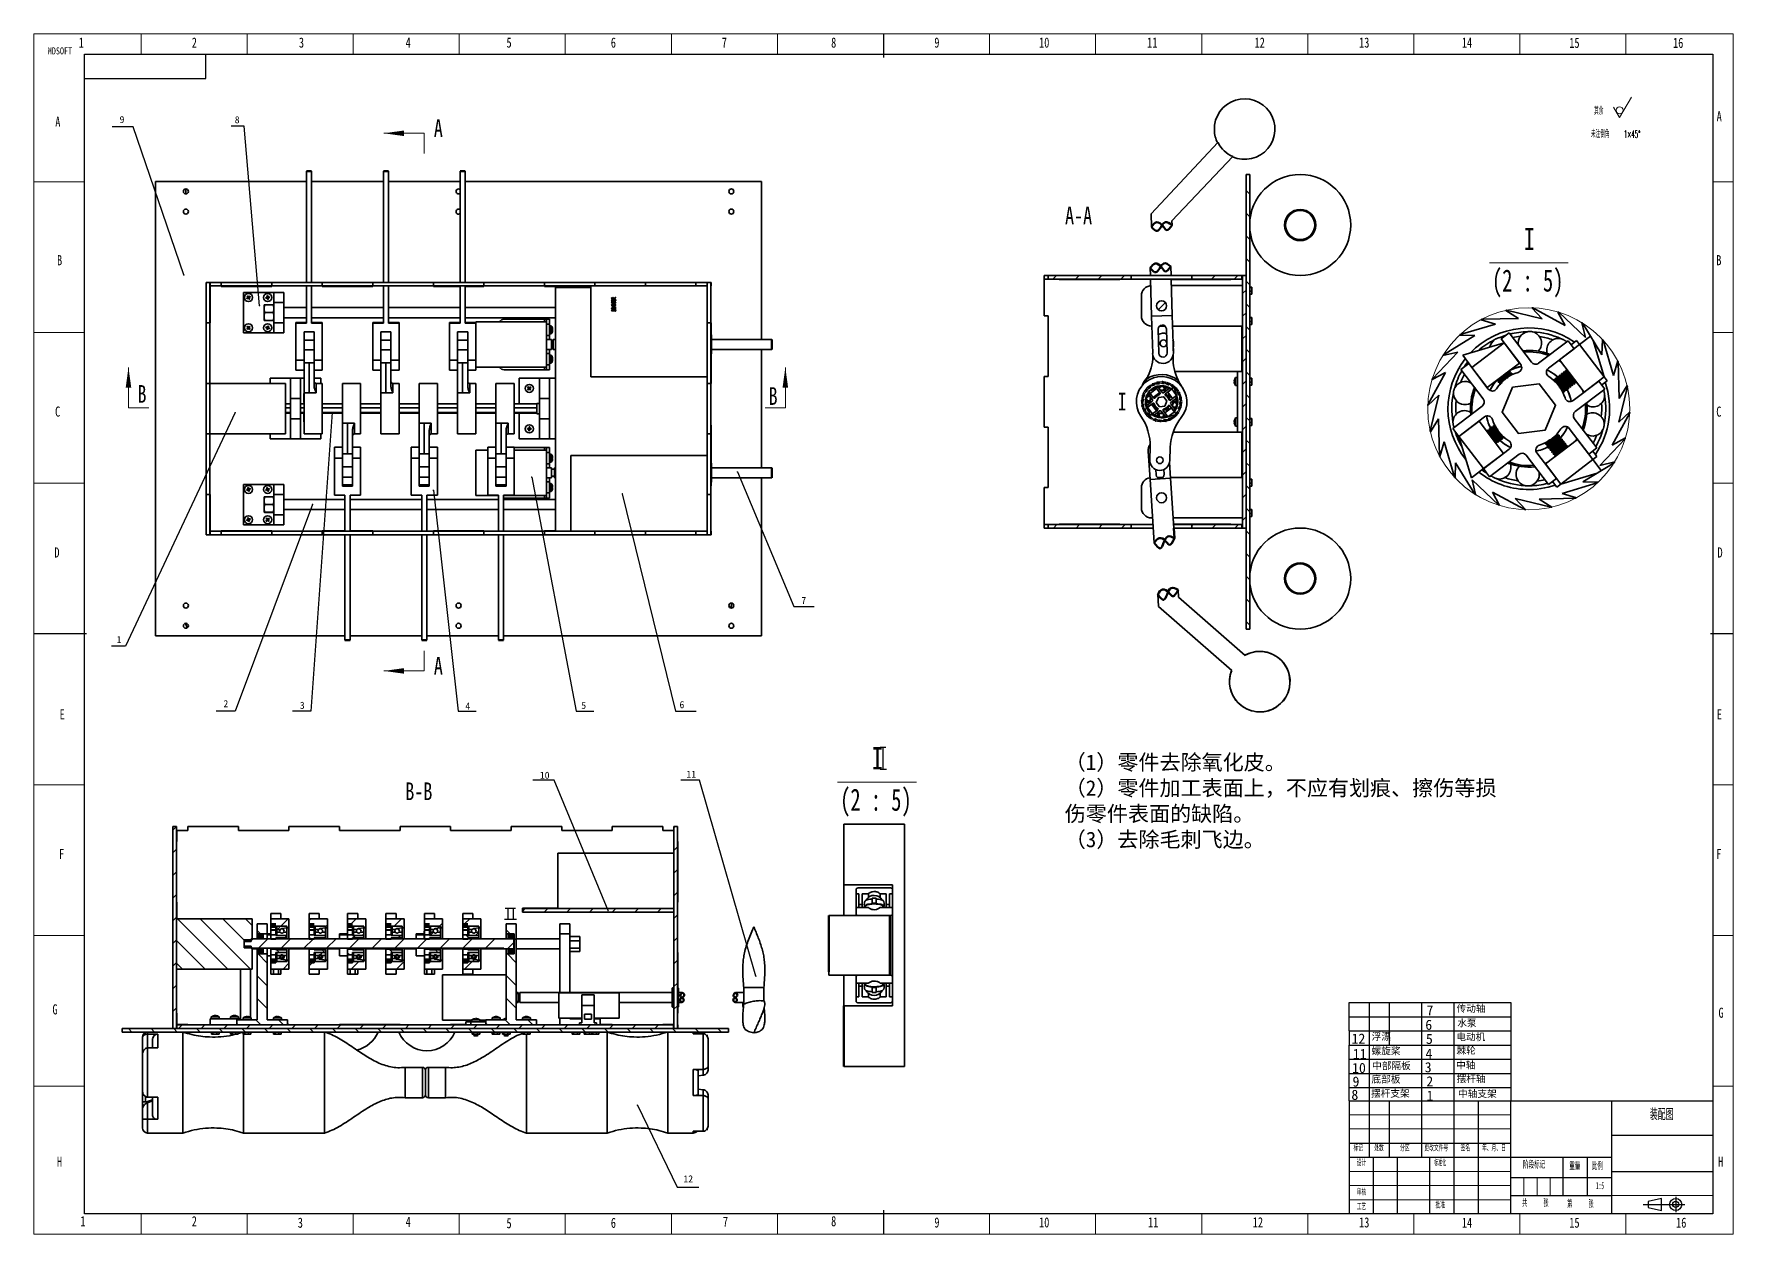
# Model space of a CAD drawing. Header units: millimetres. Extents: x 0 to 841, y 0 to 594.
import ezdxf

# ---------------------------------------------------------------- set-up
doc = ezdxf.new("R2010")
doc.units = ezdxf.units.MM
doc.header["$PDSIZE"] = -1
doc.layers.add('5', color=7, linetype='Continuous')
doc.layers.add('图形符号', color=7, linetype='Continuous', lineweight=25)
doc.layers.add('粗实线', color=7, linetype='Continuous', lineweight=50)
doc.styles.add('SLDTEXTSTYLE0', font='TXT', dxfattribs={"width": 0.469, "bigfont": 'bigfont'})
doc.styles.add('SLDTEXTSTYLE1', font='TXT', dxfattribs={"width": 0.75})
doc.styles.add('SLDTEXTSTYLE2', font='TXT', dxfattribs={"width": 0.56, "bigfont": 'bigfont'})
doc.styles.add('SLDTEXTSTYLE3', font='TXT', dxfattribs={"width": 0.52, "bigfont": 'bigfont'})
doc.styles.add('SLDTEXTSTYLE4', font='TXT', dxfattribs={"width": 0.469})
doc.styles.add('SLDTEXTSTYLE5', font='TXT', dxfattribs={"width": 0.7})
doc.styles.add('SLDTEXTSTYLE6', font='TXT', dxfattribs={"width": 0.678571})
doc.dimstyles.new('ISO-25', dxfattribs={"dimtxt": 2.5, "dimasz": 2.5, "dimexe": 1.25, "dimexo": 0.625, "dimtad": 1, "dimtxsty": 'Standard', "dimcen": 2.5, "dimadec": 0, "dimazin": 0, "dimtfac": 1, "dimtmove": 0, "dimatfit": 3, "dimfxl": 1, "dimarcsym": 0})
pattern_1 = [(45, (-744.932, -742.906), (-5.61266, 5.61266), [])]
pattern_2 = [(45, (-176.602, -415.786), (-5.61266, 5.61266), [])]
pattern_3 = [(135, (-176.602, -415.786), (-5.61266, -5.61266), [])]
pattern_4 = [(45, (-176.602, -415.786), (-16.838, 16.838), []), (45, (-165.377, -415.786), (-16.838, 16.838), [])]

msp = doc.modelspace()

# ---------------------------------------------------------------- texts
at = {"color": 7, "linetype": 'Continuous', "lineweight": 0}
for s, insert, char_height, attachment_point, style in [('1', (22.18, 592.25), 5, 1, 'SLDTEXTSTYLE1'), ('2', (78.11, 592.25), 5, 1, 'SLDTEXTSTYLE1'), ('3', (131.13, 592.25), 5, 1, 'SLDTEXTSTYLE1'), ('4', (183.95, 592.25), 5, 1, 'SLDTEXTSTYLE1'), ('5', (233.88, 592.25), 5, 1, 'SLDTEXTSTYLE1'), ('6', (285.53, 592.25), 5, 1, 'SLDTEXTSTYLE1'), ('7', (340.47, 592.25), 5, 1, 'SLDTEXTSTYLE1'), ('8', (394.57, 592.25), 5, 1, 'SLDTEXTSTYLE1'), ('9', (445.65, 592.25), 5, 1, 'SLDTEXTSTYLE1'), ('10', (497.49, 592.26), 5, 1, 'SLDTEXTSTYLE1'), ('11', (551, 592.26), 5, 1, 'SLDTEXTSTYLE1'), ('12', (604.15, 592.26), 5, 1, 'SLDTEXTSTYLE1'), ('13', (655.89, 592.26), 5, 1, 'SLDTEXTSTYLE1'), ('14', (706.78, 592.26), 5, 1, 'SLDTEXTSTYLE1'), ('15', (759.95, 592.13), 5, 1, 'SLDTEXTSTYLE1'), ('16', (811.31, 592.13), 5, 1, 'SLDTEXTSTYLE1'), ('MDSOFT', (6.85, 587.38), 3.5, 1, 'SLDTEXTSTYLE5'), ('其余', (772.24, 557.57), 3.5, 1, 'SLDTEXTSTYLE0'), ('A', (832.88, 555.79), 5, 1, 'SLDTEXTSTYLE1'), ('A', (10.52, 553.06), 5, 1, 'SLDTEXTSTYLE1'), ('未注倒角    1×45°', (770.66, 546.16), 3.5, 1, 'SLDTEXTSTYLE0'), ('A-A', (517.06, 508.58), 8.75, 2, 'SLDTEXTSTYLE1'), ('B', (11.42, 484.52), 5, 1, 'SLDTEXTSTYLE1'), ('B', (832.7, 484.52), 5, 1, 'SLDTEXTSTYLE1'), ('C', (10.44, 409.6), 5, 1, 'SLDTEXTSTYLE1'), ('C', (832.7, 409.6), 5, 1, 'SLDTEXTSTYLE1'), ('D', (10.08, 339.85), 5, 1, 'SLDTEXTSTYLE1'), ('D', (833.31, 339.85), 5, 1, 'SLDTEXTSTYLE1'), ('E', (12.69, 259.75), 5, 1, 'SLDTEXTSTYLE1'), ('E', (833.01, 259.75), 5, 1, 'SLDTEXTSTYLE1'), ('B-B', (190.5, 223.53), 8.75, 2, 'SLDTEXTSTYLE1'), ('F', (12.39, 190.62), 5, 1, 'SLDTEXTSTYLE1'), ('F', (832.7, 190.62), 5, 1, 'SLDTEXTSTYLE1'), ('G', (9.12, 113.7), 5, 1, 'SLDTEXTSTYLE1'), ('G', (833.79, 112.04), 5, 1, 'SLDTEXTSTYLE1'), ('标记', (653.12, 44.02), 3, 1, 'SLDTEXTSTYLE2'), ('处数', (663.39, 44.02), 3, 1, 'SLDTEXTSTYLE2'), ('分区', (676.17, 44.02), 3, 1, 'SLDTEXTSTYLE2'), ('更改文件号', (688.25, 44.02), 3, 1, 'SLDTEXTSTYLE2'), ('签名', (706.14, 44.02), 3, 1, 'SLDTEXTSTYLE2'), ('年、月、日', (716.76, 44.02), 3, 1, 'SLDTEXTSTYLE2'), ('H', (11.36, 38.33), 5, 1, 'SLDTEXTSTYLE1'), ('设计', (654.72, 36.65), 3, 1, 'SLDTEXTSTYLE2'), ('标准化', (693.08, 36.65), 3, 1, 'SLDTEXTSTYLE0'), ('阶段标记', (737.05, 35.93), 3.5, 1, 'SLDTEXTSTYLE2'), ('重量', (759.95, 35.24), 3.5, 1, 'SLDTEXTSTYLE2'), ('比例', (771.09, 35.24), 3.5, 1, 'SLDTEXTSTYLE2'), ('H', (833.61, 38.33), 5, 1, 'SLDTEXTSTYLE1'), ('1:5', (775.15, 25.73), 3.5, 2, 'SLDTEXTSTYLE4'), ('审核', (654.71, 22.16), 3, 1, 'SLDTEXTSTYLE2'), ('共    张', (736.63, 16.94), 3.5, 1, 'SLDTEXTSTYLE3'), ('第    张', (758.92, 16.49), 3.5, 1, 'SLDTEXTSTYLE3'), ('1', (22.93, 8.85), 5, 1, 'SLDTEXTSTYLE1'), ('2', (78.11, 8.85), 5, 1, 'SLDTEXTSTYLE1'), ('7', (341.01, 8.57), 5, 1, 'SLDTEXTSTYLE1'), ('8', (394.57, 8.86), 5, 1, 'SLDTEXTSTYLE1'), ('工艺', (654.73, 15), 3, 1, 'SLDTEXTSTYLE2'), ('批准', (693.76, 15.73), 3, 1, 'SLDTEXTSTYLE2'), ('3', (130.58, 8.11), 5, 1, 'SLDTEXTSTYLE1'), ('4', (183.95, 8.53), 5, 1, 'SLDTEXTSTYLE1'), ('5', (233.88, 7.87), 5, 1, 'SLDTEXTSTYLE1'), ('6', (285.53, 8.06), 5, 1, 'SLDTEXTSTYLE1'), ('9', (445.65, 8.25), 5, 1, 'SLDTEXTSTYLE1'), ('10', (497.49, 8.26), 5, 1, 'SLDTEXTSTYLE1'), ('11', (551.44, 8.29), 5, 1, 'SLDTEXTSTYLE1'), ('12', (603.28, 8.32), 5, 1, 'SLDTEXTSTYLE1'), ('13', (655.89, 8.26), 5, 1, 'SLDTEXTSTYLE1'), ('14', (706.78, 8.09), 5, 1, 'SLDTEXTSTYLE1'), ('15', (759.95, 8.13), 5, 1, 'SLDTEXTSTYLE1'), ('16', (812.81, 8.13), 5, 1, 'SLDTEXTSTYLE1')]:
    msp.add_mtext(s, dxfattribs=dict(at, insert=insert, char_height=char_height, attachment_point=attachment_point, style=style))
at = {"attachment_point": 1}
for s, width, gutter_width, insert, char_height in [('9', 5.9241, 17.5, (42.38, 553.4), 3.5), ('8', 10.9865, 17.5, (99.38, 553.29), 3.5), ('7', 10.4853, 17.5, (379.83, 315.35), 3.5), ('1', 12.603, 17.5, (40.92, 296), 3.5), ('2', 14.2566, 17.5, (93.79, 264.27), 3.5), ('3', 13.3563, 17.5, (131.6, 263.48), 3.5), ('4', 15.7086, 17.5, (213.54, 263.12), 3.5), ('5', 8.4656, 17.5, (270.92, 263.44), 3.5), ('6', 8.4246, 17.5, (319.53, 263.76), 3.5), ('{\\fSimSun|b0|i0|c134|p2;（}1{\\fSimSun|b0|i0|c134|p2;）零件去除氧化皮。\\P（}2{\\fSimSun|b0|i0|c134|p2;）零件加工表面上，不应有划痕、擦伤等损伤零件表面的缺陷。\\P（}3{\\fSimSun|b0|i0|c134|p2;）去除毛刺飞边。}', 216.8738, 38.21, (510.21, 237.35), 7.6428), ('10', 18.5316, 17.5, (250.42, 228.83), 3.5), ('11', 10.6844, 17.5, (322.96, 229.35), 3.5), ('7', 9.6623, 17.5, (689.3, 113.21), 5), ('{\\fSimSun|b0|i0|c134|p2;传动轴}', 24.7954, 17.5, (704.17, 113.38), 3.5), ('6', 11.9663, 17.5, (688.7, 106.08), 5), ('{\\fSimSun|b0|i0|c134|p2;水泵}', 16.3077, 17.5, (704.52, 106.22), 3.5), ('12', 7.1352, 17.5, (652.19, 99.23), 5), ('{\\fSimSun|b0|i0|c134|p2;螺旋桨}', 16.3674, 17.5, (662.11, 92.39), 3.5), ('{\\fSimSun|b0|i0|c134|p2;浮漂}', 21.5788, 17.5, (662.14, 99.56), 3.5), ('5', 11.669, 17.5, (689, 99.09), 5), ('{\\fSimSun|b0|i0|c134|p2;棘轮}', 16.0113, 17.5, (704.12, 92.64), 3.5), ('{\\fSimSun|b0|i0|c134|p2;电动机}', 20.719, 17.5, (704.06, 99.32), 3.5), ('10', 7.1246, 17.5, (652.45, 84.71), 5), ('11', 6.4566, 17.5, (652.82, 91.68), 5), ('{\\fSimSun|b0|i0|c134|p2;中部隔板}', 19.9844, 17.5, (662.39, 85.04), 3.5), ('3', 12.7839, 17.5, (688.4, 85.04), 5), ('4', 11.8177, 17.5, (688.77, 91.8), 5), ('{\\fSimSun|b0|i0|c134|p2;中轴}', 15.4122, 17.5, (703.95, 85.35), 3.5), ('9', 10, 17.5, (652.67, 77.97), 5), ('{\\fSimSun|b0|i0|c134|p2;底部板}', 22.2633, 17.5, (662.05, 78.35), 3.5), ('2', 9.8109, 17.5, (689.22, 78.06), 5), ('{\\fSimSun|b0|i0|c134|p2;摆杆轴}', 20.807, 17.5, (704.19, 78.67), 3.5), ('8', 7.6724, 17.5, (652.1, 71.41), 5), ('{\\fSimSun|b0|i0|c134|p2;摆杆支架}', 21.8039, 17.5, (661.84, 71.35), 3.5), ('1', 10.9258, 17.5, (689.29, 71), 5), ('{\\fSimSun|b0|i0|c134|p2;中轴支架}', 22.4176, 17.5, (704.93, 71.21), 3.5), ('12', 20.9149, 17.5, (321.47, 29.06), 3.5)]:
    msp.add_mtext_dynamic_manual_height_columns(s, width=width, gutter_width=gutter_width, heights=[0], dxfattribs=dict(at, insert=insert, char_height=char_height))
at = {"color": 7, "linetype": 'Continuous', "char_height": 8.75, "attachment_point": 1, "style": 'SLDTEXTSTYLE1'}
for s, insert in [('A', (197.92, 551.79)), ('B', (51.22, 420.2)), ('B', (363.61, 419.17)), ('A', (197.92, 285.68))]:
    msp.add_mtext(s, dxfattribs=dict(at, insert=insert))
at = {"color": 7, "linetype": 'Continuous', "lineweight": 18, "insert": (536.43, 416.43), "char_height": 8.75, "attachment_point": 1, "style": 'SLDTEXTSTYLE1'}
msp.add_mtext('I', dxfattribs=at)
at = {"color": 7, "linetype": 'Continuous', "lineweight": 0, "insert": (805.69, 61.91), "char_height": 5, "width": 26.3723, "attachment_point": 2, "style": 'SLDTEXTSTYLE2'}
msp.add_mtext('{\\fSimSun|b0|i0|c134|p2;装配图}', dxfattribs=at)

# ---------------------------------------------------------------- blocks, each defined once
blk = doc.blocks.new('SW_SFSYMBOL_0')
at = {"color": 0, "linetype": 'Continuous', "lineweight": 0}
for q in [(-2.94945, 1.49975), (5.8989, 6.4995)]:
    blk.add_line((0, -3.5), q, dxfattribs=at)
blk.add_circle((0, 0), 1.75, dxfattribs=at)
blk = doc.blocks.new('SW_NOTE_0')
at = {"color": 0, "linetype": 'Continuous', "lineweight": 0}
blk.add_line((-5.72, -1.03), (6.77, -1.03), dxfattribs=at)
at = {"color": 0, "linetype": 'Continuous', "lineweight": 0, "char_height": 3.5, "attachment_point": 2}
for s, insert, style in [('I', (0.6, 4.51), 'SLDTEXTSTYLE1'), ('(2 : 5)', (0.35, -2.07), 'SLDTEXTSTYLE6')]:
    blk.add_mtext(s, dxfattribs=dict(at, insert=insert, style=style))

# ---------------------------------------------------------------- hatches: boundary and pattern name
at = {"linetype": 'Continuous', "lineweight": 18}
h = msp.add_hatch(dxfattribs=at)
h.set_pattern_fill('ANSI31', scale=2.5, angle=90, style=0)
h.set_pattern_definition([(135, (-744.932, -742.906), (-5.61266, -5.61266), [])])
h.paths.add_polyline_path([(599.95, 524.44), (599.95, 299.44), (601.75, 299.44), (601.75, 524.44)], flags=0)
h = msp.add_hatch(dxfattribs=at)
h.set_pattern_fill('ANSI31', scale=2.5, style=0)
h.set_pattern_definition(pattern_1)
edge = h.paths.add_edge_path(flags=0)
edge.add_arc((626.75, 499.44), 7.74, 0, 360)
edge = h.paths.add_edge_path(flags=0)
edge.add_arc((626.75, 499.44), 7.23, 0, 360)
h = msp.add_hatch(dxfattribs=at)
h.set_pattern_fill('ANSI31', scale=2.5, style=0)
h.set_pattern_definition(pattern_1)
h.paths.add_polyline_path([(543.07, 474.44), (501.95, 474.44), (501.95, 472.64), (543.07, 472.64)], flags=0)
h = msp.add_hatch(dxfattribs=at)
h.set_pattern_fill('ANSI31', scale=2.5, style=0)
h.set_pattern_definition(pattern_1)
h.paths.add_polyline_path([(573.07, 472.64), (597.95, 472.64), (597.95, 474.44), (573.07, 474.44)], flags=0)
h = msp.add_hatch(dxfattribs=at)
h.set_pattern_fill('ANSI31', scale=2.5, style=0)
h.set_pattern_definition(pattern_1)
h.paths.add_polyline_path([(598.15, 474.44), (598.15, 349.44), (599.95, 349.44), (599.95, 474.44)], flags=0)
h = msp.add_hatch(dxfattribs=at)
h.set_pattern_fill('ANSI31', scale=2.5, style=0)
h.set_pattern_definition(pattern_1)
edge = h.paths.add_edge_path(flags=0)
edge.add_arc((558.15, 459.44), 2.5, 0, 360)
h = msp.add_hatch(dxfattribs=at)
h.set_pattern_fill('ANSI31', style=0)
edge = h.paths.add_edge_path(flags=0)
edge.add_arc((521.23, 442.94), 1, 0, 360)
h = msp.add_hatch(dxfattribs=at)
h.set_pattern_fill('ANSI31', scale=2.5, style=0)
h.set_pattern_definition(pattern_1)
h.paths.add_polyline_path([(543.07, 351.24), (501.95, 351.24), (501.95, 349.44), (543.07, 349.44)], flags=0)
h = msp.add_hatch(dxfattribs=at)
h.set_pattern_fill('ANSI31', scale=2.5, style=0)
h.set_pattern_definition(pattern_1)
h.paths.add_polyline_path([(573.07, 349.44), (597.95, 349.44), (597.95, 351.24), (573.07, 351.24)], flags=0)
h = msp.add_hatch(dxfattribs=at)
h.set_pattern_fill('ANSI31', scale=2.5, style=0)
h.set_pattern_definition(pattern_1)
edge = h.paths.add_edge_path(flags=0)
edge.add_arc((626.75, 324.44), 7.74, 0, 360)
edge = h.paths.add_edge_path(flags=0)
edge.add_arc((626.75, 324.44), 7.23, 0, 360)
h = msp.add_hatch(dxfattribs=at)
h.set_pattern_fill('ANSI32', style=0)
edge = h.paths.add_edge_path(flags=0)
edge.add_spline(control_points=[(126.99, 226.64), (127.02, 226.67), (127.06, 226.71), (127.1, 226.73), (127.15, 226.76), (127.2, 226.78), (127.25, 226.79), (127.27, 226.79), (127.3, 226.8), (127.33, 226.8)], knot_values=[0, 0, 0, 0, 0.000755, 0.000755, 0.000755, 0.001511, 0.001511, 0.001511, 0.001952, 0.001952, 0.001952, 0.001952], weights=[1, 1, 1, 1, 1, 1, 1, 1, 1, 1], degree=3, periodic=0)
edge.add_spline(control_points=[(127.33, 226.8), (127.67, 226.85), (128, 226.9), (128.33, 226.95)], knot_values=[0.000041, 0.000041, 0.000041, 0.000041, 0.005097, 0.005097, 0.005097, 0.005097], weights=[1, 1, 1, 1], degree=3, periodic=0)
edge.add_line((128.33, 226.95), (128.33, 227.22))
edge.add_spline(control_points=[(128.33, 227.22), (128.33, 227.22), (128.33, 227.22), (128.33, 227.23), (128.33, 227.23), (128.33, 227.23), (128.33, 227.23), (128.33, 227.24), (128.32, 227.24), (128.32, 227.24), (128.32, 227.24), (128.32, 227.24), (128.31, 227.25), (128.31, 227.25), (128.31, 227.25), (128.3, 227.25)], knot_values=[0.000244, 0.000244, 0.000244, 0.000244, 0.000286, 0.000286, 0.000286, 0.000336, 0.000336, 0.000336, 0.000387, 0.000387, 0.000387, 0.000438, 0.000438, 0.000438, 0.000481, 0.000481, 0.000481, 0.000481], weights=[1, 1, 1, 1, 1, 1, 1, 1, 1, 1, 1, 1, 1, 1, 1, 1], degree=3, periodic=0)
edge.add_line((128.3, 227.25), (126.39, 227.25))
edge.add_spline(control_points=[(126.39, 227.25), (126.39, 227.25), (126.39, 227.25), (126.38, 227.25), (126.38, 227.25), (126.37, 227.24), (126.37, 227.24), (126.36, 227.24), (126.35, 227.23), (126.35, 227.23), (126.35, 227.22), (126.34, 227.22), (126.34, 227.21), (126.34, 227.2), (126.33, 227.2), (126.33, 227.19), (126.33, 227.19), (126.33, 227.19), (126.33, 227.19)], knot_values=[0.000015, 0.000015, 0.000015, 0.000015, 0.000062, 0.000062, 0.000062, 0.000164, 0.000164, 0.000164, 0.000265, 0.000265, 0.000265, 0.000367, 0.000367, 0.000367, 0.000469, 0.000469, 0.000469, 0.000488, 0.000488, 0.000488, 0.000488], weights=[1, 1, 1, 1, 1, 1, 1, 1, 1, 1, 1, 1, 1, 1, 1, 1, 1, 1, 1], degree=3, periodic=0)
edge.add_line((126.33, 227.19), (126.33, 226.64))
edge.add_line((126.33, 226.64), (126.99, 226.64))
h = msp.add_hatch(dxfattribs=at)
h.set_pattern_fill('ANSI32', style=0)
edge = h.paths.add_edge_path(flags=0)
edge.add_spline(control_points=[(134.59, 226.64), (134.62, 226.67), (134.66, 226.71), (134.7, 226.73), (134.75, 226.76), (134.8, 226.78), (134.85, 226.79), (134.87, 226.79), (134.9, 226.8), (134.93, 226.8)], knot_values=[0, 0, 0, 0, 0.000755, 0.000755, 0.000755, 0.001511, 0.001511, 0.001511, 0.001952, 0.001952, 0.001952, 0.001952], weights=[1, 1, 1, 1, 1, 1, 1, 1, 1, 1], degree=3, periodic=0)
edge.add_spline(control_points=[(134.93, 226.8), (135.27, 226.85), (135.6, 226.9), (135.93, 226.95)], knot_values=[0.000041, 0.000041, 0.000041, 0.000041, 0.005097, 0.005097, 0.005097, 0.005097], weights=[1, 1, 1, 1], degree=3, periodic=0)
edge.add_line((135.93, 226.95), (135.93, 227.22))
edge.add_spline(control_points=[(135.93, 227.22), (135.93, 227.22), (135.93, 227.22), (135.93, 227.23), (135.93, 227.23), (135.93, 227.23), (135.93, 227.23), (135.93, 227.24), (135.92, 227.24), (135.92, 227.24), (135.92, 227.24), (135.92, 227.24), (135.91, 227.25), (135.91, 227.25), (135.91, 227.25), (135.9, 227.25)], knot_values=[0.000244, 0.000244, 0.000244, 0.000244, 0.000286, 0.000286, 0.000286, 0.000336, 0.000336, 0.000336, 0.000387, 0.000387, 0.000387, 0.000438, 0.000438, 0.000438, 0.000481, 0.000481, 0.000481, 0.000481], weights=[1, 1, 1, 1, 1, 1, 1, 1, 1, 1, 1, 1, 1, 1, 1, 1], degree=3, periodic=0)
edge.add_line((135.9, 227.25), (133.99, 227.25))
edge.add_spline(control_points=[(133.99, 227.25), (133.99, 227.25), (133.99, 227.25), (133.98, 227.25), (133.98, 227.25), (133.97, 227.24), (133.97, 227.24), (133.96, 227.24), (133.95, 227.23), (133.95, 227.23), (133.95, 227.22), (133.94, 227.22), (133.94, 227.21), (133.94, 227.2), (133.93, 227.2), (133.93, 227.19), (133.93, 227.19), (133.93, 227.19), (133.93, 227.19)], knot_values=[0.000015, 0.000015, 0.000015, 0.000015, 0.000062, 0.000062, 0.000062, 0.000164, 0.000164, 0.000164, 0.000265, 0.000265, 0.000265, 0.000367, 0.000367, 0.000367, 0.000469, 0.000469, 0.000469, 0.000488, 0.000488, 0.000488, 0.000488], weights=[1, 1, 1, 1, 1, 1, 1, 1, 1, 1, 1, 1, 1, 1, 1, 1, 1, 1, 1], degree=3, periodic=0)
edge.add_line((133.93, 227.19), (133.93, 226.64))
edge.add_line((133.93, 226.64), (134.59, 226.64))
h = msp.add_hatch(dxfattribs=at)
h.set_pattern_fill('ANSI32', style=0)
edge = h.paths.add_edge_path(flags=0)
edge.add_spline(control_points=[(142.19, 226.64), (142.22, 226.67), (142.26, 226.71), (142.3, 226.73), (142.35, 226.76), (142.4, 226.78), (142.45, 226.79), (142.47, 226.79), (142.5, 226.8), (142.53, 226.8)], knot_values=[0, 0, 0, 0, 0.000755, 0.000755, 0.000755, 0.001511, 0.001511, 0.001511, 0.001952, 0.001952, 0.001952, 0.001952], weights=[1, 1, 1, 1, 1, 1, 1, 1, 1, 1], degree=3, periodic=0)
edge.add_spline(control_points=[(142.53, 226.8), (142.87, 226.85), (143.2, 226.9), (143.53, 226.95)], knot_values=[0.000041, 0.000041, 0.000041, 0.000041, 0.005097, 0.005097, 0.005097, 0.005097], weights=[1, 1, 1, 1], degree=3, periodic=0)
edge.add_line((143.53, 226.95), (143.53, 227.22))
edge.add_spline(control_points=[(143.53, 227.22), (143.53, 227.22), (143.53, 227.22), (143.53, 227.23), (143.53, 227.23), (143.53, 227.23), (143.53, 227.23), (143.53, 227.24), (143.52, 227.24), (143.52, 227.24), (143.52, 227.24), (143.52, 227.24), (143.51, 227.25), (143.51, 227.25), (143.51, 227.25), (143.5, 227.25)], knot_values=[0.000244, 0.000244, 0.000244, 0.000244, 0.000286, 0.000286, 0.000286, 0.000336, 0.000336, 0.000336, 0.000387, 0.000387, 0.000387, 0.000438, 0.000438, 0.000438, 0.000481, 0.000481, 0.000481, 0.000481], weights=[1, 1, 1, 1, 1, 1, 1, 1, 1, 1, 1, 1, 1, 1, 1, 1], degree=3, periodic=0)
edge.add_line((143.5, 227.25), (141.59, 227.25))
edge.add_spline(control_points=[(141.59, 227.25), (141.59, 227.25), (141.59, 227.25), (141.58, 227.25), (141.58, 227.25), (141.57, 227.24), (141.57, 227.24), (141.56, 227.24), (141.55, 227.23), (141.55, 227.23), (141.55, 227.22), (141.54, 227.22), (141.54, 227.21), (141.54, 227.2), (141.53, 227.2), (141.53, 227.19), (141.53, 227.19), (141.53, 227.19), (141.53, 227.19)], knot_values=[0.000015, 0.000015, 0.000015, 0.000015, 0.000062, 0.000062, 0.000062, 0.000164, 0.000164, 0.000164, 0.000265, 0.000265, 0.000265, 0.000367, 0.000367, 0.000367, 0.000469, 0.000469, 0.000469, 0.000488, 0.000488, 0.000488, 0.000488], weights=[1, 1, 1, 1, 1, 1, 1, 1, 1, 1, 1, 1, 1, 1, 1, 1, 1, 1, 1], degree=3, periodic=0)
edge.add_line((141.53, 227.19), (141.53, 226.64))
edge.add_line((141.53, 226.64), (142.19, 226.64))
h = msp.add_hatch(dxfattribs=at)
h.set_pattern_fill('ANSI32', style=0)
edge = h.paths.add_edge_path(flags=0)
edge.add_spline(control_points=[(157.39, 226.64), (157.42, 226.67), (157.46, 226.71), (157.5, 226.73), (157.55, 226.76), (157.6, 226.78), (157.65, 226.79), (157.67, 226.79), (157.7, 226.8), (157.73, 226.8)], knot_values=[0, 0, 0, 0, 0.000755, 0.000755, 0.000755, 0.001511, 0.001511, 0.001511, 0.001952, 0.001952, 0.001952, 0.001952], weights=[1, 1, 1, 1, 1, 1, 1, 1, 1, 1], degree=3, periodic=0)
edge.add_spline(control_points=[(157.73, 226.8), (158.07, 226.85), (158.4, 226.9), (158.73, 226.95)], knot_values=[0.000041, 0.000041, 0.000041, 0.000041, 0.005097, 0.005097, 0.005097, 0.005097], weights=[1, 1, 1, 1], degree=3, periodic=0)
edge.add_line((158.73, 226.95), (158.73, 227.22))
edge.add_spline(control_points=[(158.73, 227.22), (158.73, 227.22), (158.73, 227.22), (158.73, 227.23), (158.73, 227.23), (158.73, 227.23), (158.73, 227.23), (158.73, 227.24), (158.72, 227.24), (158.72, 227.24), (158.72, 227.24), (158.72, 227.24), (158.71, 227.25), (158.71, 227.25), (158.71, 227.25), (158.7, 227.25)], knot_values=[0.000244, 0.000244, 0.000244, 0.000244, 0.000286, 0.000286, 0.000286, 0.000336, 0.000336, 0.000336, 0.000387, 0.000387, 0.000387, 0.000438, 0.000438, 0.000438, 0.000481, 0.000481, 0.000481, 0.000481], weights=[1, 1, 1, 1, 1, 1, 1, 1, 1, 1, 1, 1, 1, 1, 1, 1], degree=3, periodic=0)
edge.add_line((158.7, 227.25), (156.79, 227.25))
edge.add_spline(control_points=[(156.79, 227.25), (156.79, 227.25), (156.79, 227.25), (156.78, 227.25), (156.78, 227.25), (156.77, 227.24), (156.77, 227.24), (156.76, 227.24), (156.75, 227.23), (156.75, 227.23), (156.75, 227.22), (156.74, 227.22), (156.74, 227.21), (156.74, 227.2), (156.73, 227.2), (156.73, 227.19), (156.73, 227.19), (156.73, 227.19), (156.73, 227.19)], knot_values=[0.000015, 0.000015, 0.000015, 0.000015, 0.000062, 0.000062, 0.000062, 0.000164, 0.000164, 0.000164, 0.000265, 0.000265, 0.000265, 0.000367, 0.000367, 0.000367, 0.000469, 0.000469, 0.000469, 0.000488, 0.000488, 0.000488, 0.000488], weights=[1, 1, 1, 1, 1, 1, 1, 1, 1, 1, 1, 1, 1, 1, 1, 1, 1, 1, 1], degree=3, periodic=0)
edge.add_line((156.73, 227.19), (156.73, 226.64))
edge.add_line((156.73, 226.64), (157.39, 226.64))
h = msp.add_hatch(dxfattribs=at)
h.set_pattern_fill('ANSI31', style=0)
edge = h.paths.add_edge_path(flags=0)
edge.add_line((115.94, 225.1), (115.94, 225.45))
edge.add_line((115.94, 225.45), (116.04, 225.45))
edge.add_line((116.04, 225.45), (116.04, 225.58))
edge.add_spline(control_points=[(116.04, 225.58), (116.04, 225.59), (116.04, 225.59), (116.04, 225.59), (116.04, 225.6), (116.03, 225.61), (116.03, 225.61), (116.03, 225.62), (116.02, 225.62), (116.02, 225.63), (116.01, 225.63), (116.01, 225.64), (116, 225.64), (116, 225.64), (115.99, 225.64), (115.98, 225.64), (115.98, 225.64), (115.98, 225.64), (115.98, 225.64)], knot_values=[0.000365, 0.000365, 0.000365, 0.000365, 0.000404, 0.000404, 0.000404, 0.000505, 0.000505, 0.000505, 0.000607, 0.000607, 0.000607, 0.000708, 0.000708, 0.000708, 0.000808, 0.000808, 0.000808, 0.000835, 0.000835, 0.000835, 0.000835], weights=[1, 1, 1, 1, 1, 1, 1, 1, 1, 1, 1, 1, 1, 1, 1, 1, 1, 1, 1], degree=3, periodic=0)
edge.add_line((115.98, 225.64), (114.9, 225.64))
edge.add_spline(control_points=[(114.9, 225.64), (114.89, 225.64), (114.89, 225.64), (114.89, 225.64), (114.88, 225.64), (114.87, 225.64), (114.87, 225.64), (114.86, 225.63), (114.86, 225.63), (114.85, 225.62), (114.85, 225.62), (114.84, 225.61), (114.84, 225.6), (114.84, 225.6), (114.84, 225.59), (114.84, 225.58), (114.84, 225.58), (114.84, 225.58), (114.84, 225.58)], knot_values=[0.001045, 0.001045, 0.001045, 0.001045, 0.001109, 0.001109, 0.001109, 0.00121, 0.00121, 0.00121, 0.00131, 0.00131, 0.00131, 0.001411, 0.001411, 0.001411, 0.001512, 0.001512, 0.001512, 0.001514, 0.001514, 0.001514, 0.001514], weights=[1, 1, 1, 1, 1, 1, 1, 1, 1, 1, 1, 1, 1, 1, 1, 1, 1, 1, 1], degree=3, periodic=0)
edge.add_line((114.84, 225.58), (114.84, 225.45))
edge.add_line((114.84, 225.45), (114.93, 225.45))
edge.add_line((114.93, 225.45), (114.93, 225.1))
edge.add_line((114.93, 225.1), (115.04, 225.1))
edge.add_line((115.04, 225.1), (115.04, 225.45))
edge.add_line((115.04, 225.45), (115.24, 225.45))
edge.add_spline(control_points=[(115.24, 225.45), (115.26, 225.47), (115.27, 225.48), (115.29, 225.49), (115.31, 225.5), (115.35, 225.51), (115.38, 225.52), (115.41, 225.53), (115.45, 225.53), (115.48, 225.52), (115.51, 225.52), (115.54, 225.51), (115.57, 225.49), (115.6, 225.48), (115.62, 225.47), (115.63, 225.45)], knot_values=[0.009076, 0.009076, 0.009076, 0.009076, 0.009343, 0.009343, 0.009343, 0.009841, 0.009841, 0.009841, 0.01034, 0.01034, 0.01034, 0.010839, 0.010839, 0.010839, 0.011197, 0.011197, 0.011197, 0.011197], weights=[1, 1, 1, 1, 1, 1, 1, 1, 1, 1, 1, 1, 1, 1, 1, 1], degree=3, periodic=0)
edge.add_line((115.63, 225.45), (115.84, 225.45))
edge.add_line((115.84, 225.45), (115.84, 225.1))
edge.add_line((115.84, 225.1), (115.94, 225.1))
h = msp.add_hatch(dxfattribs=at)
h.set_pattern_fill('ANSI31', style=0)
edge = h.paths.add_edge_path(flags=0)
edge.add_line((114.9, 224.74), (115.98, 224.74))
edge.add_spline(control_points=[(115.98, 224.74), (115.98, 224.74), (115.99, 224.74), (115.99, 224.74), (115.99, 224.74), (116, 224.74), (116, 224.74), (116.01, 224.75), (116.01, 224.75), (116.02, 224.75), (116.02, 224.76), (116.03, 224.76), (116.03, 224.77), (116.03, 224.78), (116.04, 224.78), (116.04, 224.79), (116.04, 224.79), (116.04, 224.8), (116.04, 224.8)], knot_values=[0.001767, 0.001767, 0.001767, 0.001767, 0.001826, 0.001826, 0.001826, 0.001886, 0.001886, 0.001886, 0.001987, 0.001987, 0.001987, 0.002088, 0.002088, 0.002088, 0.002189, 0.002189, 0.002189, 0.002238, 0.002238, 0.002238, 0.002238], weights=[1, 1, 1, 1, 1, 1, 1, 1, 1, 1, 1, 1, 1, 1, 1, 1, 1, 1, 1], degree=3, periodic=0)
edge.add_line((116.04, 224.8), (116.04, 225))
edge.add_line((116.04, 225), (115.63, 225))
edge.add_spline(control_points=[(115.63, 225), (115.61, 224.98), (115.58, 224.96), (115.55, 224.95), (115.52, 224.94), (115.49, 224.93), (115.46, 224.93), (115.42, 224.93), (115.39, 224.93), (115.36, 224.94), (115.33, 224.95), (115.3, 224.96), (115.27, 224.98), (115.26, 224.99), (115.25, 224.99), (115.24, 225)], knot_values=[0.002555, 0.002555, 0.002555, 0.002555, 0.003024, 0.003024, 0.003024, 0.003525, 0.003525, 0.003525, 0.004022, 0.004022, 0.004022, 0.004518, 0.004518, 0.004518, 0.004678, 0.004678, 0.004678, 0.004678], weights=[1, 1, 1, 1, 1, 1, 1, 1, 1, 1, 1, 1, 1, 1, 1, 1], degree=3, periodic=0)
edge.add_line((115.24, 225), (114.84, 225))
edge.add_line((114.84, 225), (114.84, 224.8))
edge.add_spline(control_points=[(114.84, 224.8), (114.84, 224.79), (114.84, 224.79), (114.84, 224.78), (114.84, 224.78), (114.85, 224.77), (114.85, 224.76), (114.85, 224.76), (114.86, 224.75), (114.86, 224.75), (114.87, 224.75), (114.87, 224.74), (114.87, 224.74), (114.88, 224.74), (114.89, 224.74), (114.89, 224.74), (114.9, 224.74), (114.9, 224.74), (114.9, 224.74)], knot_values=[0.001534, 0.001534, 0.001534, 0.001534, 0.001617, 0.001617, 0.001617, 0.00172, 0.00172, 0.00172, 0.001822, 0.001822, 0.001822, 0.001886, 0.001886, 0.001886, 0.001986, 0.001986, 0.001986, 0.002005, 0.002005, 0.002005, 0.002005], weights=[1, 1, 1, 1, 1, 1, 1, 1, 1, 1, 1, 1, 1, 1, 1, 1, 1, 1, 1], degree=3, periodic=0)
h = msp.add_hatch(dxfattribs=at)
h.set_pattern_fill('ANSI31', style=0)
edge = h.paths.add_edge_path(flags=0)
edge.add_line((116.04, 221.92), (116.04, 222.05))
edge.add_line((116.04, 222.05), (115.94, 222.05))
edge.add_line((115.94, 222.05), (115.94, 222.4))
edge.add_line((115.94, 222.4), (115.84, 222.4))
edge.add_line((115.84, 222.4), (115.84, 222.05))
edge.add_line((115.84, 222.05), (115.63, 222.05))
edge.add_spline(control_points=[(115.63, 222.05), (115.63, 222.05), (115.63, 222.04), (115.63, 222.04), (115.6, 222.02), (115.57, 222), (115.54, 221.99), (115.51, 221.98), (115.47, 221.97), (115.44, 221.97), (115.41, 221.97), (115.37, 221.98), (115.34, 221.99), (115.32, 222), (115.3, 222.01), (115.29, 222.02), (115.27, 222.03), (115.26, 222.04), (115.24, 222.05)], knot_values=[0.00749, 0.00749, 0.00749, 0.00749, 0.007536, 0.007536, 0.007536, 0.008037, 0.008037, 0.008037, 0.008537, 0.008537, 0.008537, 0.009036, 0.009036, 0.009036, 0.009342, 0.009342, 0.009342, 0.00961, 0.00961, 0.00961, 0.00961], weights=[1, 1, 1, 1, 1, 1, 1, 1, 1, 1, 1, 1, 1, 1, 1, 1, 1, 1, 1], degree=3, periodic=0)
edge.add_line((115.24, 222.05), (115.04, 222.05))
edge.add_line((115.04, 222.05), (115.04, 222.4))
edge.add_line((115.04, 222.4), (114.93, 222.4))
edge.add_line((114.93, 222.4), (114.93, 222.05))
edge.add_line((114.93, 222.05), (114.84, 222.05))
edge.add_line((114.84, 222.05), (114.84, 221.92))
edge.add_spline(control_points=[(114.84, 221.92), (114.84, 221.91), (114.84, 221.9), (114.84, 221.9), (114.84, 221.89), (114.85, 221.88), (114.85, 221.88), (114.85, 221.88), (114.86, 221.87), (114.86, 221.87), (114.87, 221.87), (114.87, 221.86), (114.88, 221.86), (114.88, 221.86), (114.89, 221.86), (114.9, 221.86), (114.9, 221.86), (114.9, 221.86), (114.9, 221.86)], knot_values=[0.001614, 0.001614, 0.001614, 0.001614, 0.001714, 0.001714, 0.001714, 0.001816, 0.001816, 0.001816, 0.001879, 0.001879, 0.001879, 0.00198, 0.00198, 0.00198, 0.00208, 0.00208, 0.00208, 0.002084, 0.002084, 0.002084, 0.002084], weights=[1, 1, 1, 1, 1, 1, 1, 1, 1, 1, 1, 1, 1, 1, 1, 1, 1, 1, 1], degree=3, periodic=0)
edge.add_line((114.9, 221.86), (115.98, 221.86))
edge.add_spline(control_points=[(115.98, 221.86), (115.98, 221.86), (115.98, 221.86), (115.99, 221.86), (115.99, 221.86), (116, 221.86), (116.01, 221.86), (116.01, 221.87), (116.01, 221.87), (116.02, 221.87), (116.02, 221.87), (116.03, 221.88), (116.03, 221.89), (116.03, 221.89), (116.04, 221.9), (116.04, 221.9), (116.04, 221.91), (116.04, 221.91), (116.04, 221.92)], knot_values=[0.001674, 0.001674, 0.001674, 0.001674, 0.001717, 0.001717, 0.001717, 0.001817, 0.001817, 0.001817, 0.001879, 0.001879, 0.001879, 0.00198, 0.00198, 0.00198, 0.002081, 0.002081, 0.002081, 0.002144, 0.002144, 0.002144, 0.002144], weights=[1, 1, 1, 1, 1, 1, 1, 1, 1, 1, 1, 1, 1, 1, 1, 1, 1, 1, 1], degree=3, periodic=0)
h = msp.add_hatch(dxfattribs=at)
h.set_pattern_fill('ANSI31', style=0)
h.paths.add_polyline_path([(115.37, 225.14), (115.5, 225.14), (115.5, 225.31), (115.37, 225.31)], flags=0)
h = msp.add_hatch(dxfattribs=at)
h.set_pattern_fill('ANSI31', style=0)
h.paths.add_polyline_path([(115.37, 222.19), (115.5, 222.19), (115.5, 222.36), (115.37, 222.36)], flags=0)
h = msp.add_hatch(dxfattribs=at)
h.set_pattern_fill('ANSI32', style=0)
edge = h.paths.add_edge_path(flags=0)
edge.add_spline(control_points=[(120.08, 226.06), (120.05, 226.02), (120.01, 225.98), (119.96, 225.96), (119.92, 225.93), (119.87, 225.91), (119.82, 225.9), (119.77, 225.89), (119.72, 225.89), (119.67, 225.9), (119.62, 225.91), (119.57, 225.92), (119.53, 225.94), (119.48, 225.97), (119.44, 226), (119.41, 226.04), (119.4, 226.04), (119.4, 226.05), (119.39, 226.06)], knot_values=[0, 0, 0, 0, 0.000756, 0.000756, 0.000756, 0.001511, 0.001511, 0.001511, 0.002266, 0.002266, 0.002266, 0.00302, 0.00302, 0.00302, 0.003774, 0.003774, 0.003774, 0.003909, 0.003909, 0.003909, 0.003909], weights=[1, 1, 1, 1, 1, 1, 1, 1, 1, 1, 1, 1, 1, 1, 1, 1, 1, 1, 1], degree=3, periodic=0)
edge.add_line((119.39, 226.06), (118.73, 226.06))
edge.add_line((118.73, 226.06), (118.73, 225.44))
edge.add_line((118.73, 225.44), (120.73, 225.44))
edge.add_line((120.73, 225.44), (120.73, 226))
edge.add_spline(control_points=[(120.73, 226), (120.73, 226), (120.73, 226.01), (120.73, 226.01), (120.73, 226.02), (120.73, 226.02), (120.72, 226.03), (120.72, 226.04), (120.71, 226.04), (120.71, 226.04), (120.7, 226.05), (120.7, 226.05), (120.69, 226.05), (120.69, 226.06), (120.68, 226.06), (120.67, 226.06)], knot_values=[0.000489, 0.000489, 0.000489, 0.000489, 0.000572, 0.000572, 0.000572, 0.000673, 0.000673, 0.000673, 0.000775, 0.000775, 0.000775, 0.000876, 0.000876, 0.000876, 0.000963, 0.000963, 0.000963, 0.000963], weights=[1, 1, 1, 1, 1, 1, 1, 1, 1, 1, 1, 1, 1, 1, 1, 1], degree=3, periodic=0)
edge.add_line((120.67, 226.06), (120.08, 226.06))
h = msp.add_hatch(dxfattribs=at)
h.set_pattern_fill('ANSI32', style=0)
edge = h.paths.add_edge_path(flags=0)
edge.add_line((120.73, 220.28), (120.73, 220.55))
edge.add_spline(control_points=[(120.73, 220.55), (120.4, 220.6), (120.07, 220.65), (119.73, 220.7)], knot_values=[0, 0, 0, 0, 0.005056, 0.005056, 0.005056, 0.005056], weights=[1, 1, 1, 1], degree=3, periodic=0)
edge.add_spline(control_points=[(119.73, 220.7), (119.68, 220.7), (119.63, 220.71), (119.59, 220.73), (119.54, 220.75), (119.49, 220.77), (119.45, 220.8), (119.43, 220.82), (119.41, 220.84), (119.39, 220.87)], knot_values=[0, 0, 0, 0, 0.000755, 0.000755, 0.000755, 0.001509, 0.001509, 0.001509, 0.001952, 0.001952, 0.001952, 0.001952], weights=[1, 1, 1, 1, 1, 1, 1, 1, 1, 1], degree=3, periodic=0)
edge.add_line((119.39, 220.87), (118.73, 220.87))
edge.add_line((118.73, 220.87), (118.73, 220.31))
edge.add_spline(control_points=[(118.73, 220.31), (118.73, 220.31), (118.73, 220.3), (118.74, 220.3), (118.74, 220.29), (118.74, 220.29), (118.74, 220.28), (118.75, 220.27), (118.75, 220.27), (118.76, 220.27), (118.76, 220.26), (118.77, 220.26), (118.78, 220.26), (118.78, 220.25), (118.79, 220.25), (118.79, 220.25)], knot_values=[0.000488, 0.000488, 0.000488, 0.000488, 0.000571, 0.000571, 0.000571, 0.000672, 0.000672, 0.000672, 0.000774, 0.000774, 0.000774, 0.000876, 0.000876, 0.000876, 0.000962, 0.000962, 0.000962, 0.000962], weights=[1, 1, 1, 1, 1, 1, 1, 1, 1, 1, 1, 1, 1, 1, 1, 1], degree=3, periodic=0)
edge.add_line((118.79, 220.25), (120.7, 220.25))
edge.add_spline(control_points=[(120.7, 220.25), (120.71, 220.25), (120.71, 220.25), (120.71, 220.25), (120.71, 220.25), (120.72, 220.26), (120.72, 220.26), (120.72, 220.26), (120.72, 220.26), (120.73, 220.26), (120.73, 220.27), (120.73, 220.27), (120.73, 220.27), (120.73, 220.28), (120.73, 220.28), (120.73, 220.28), (120.73, 220.28), (120.73, 220.28), (120.73, 220.28)], knot_values=[0.000008, 0.000008, 0.000008, 0.000008, 0.000031, 0.000031, 0.000031, 0.000082, 0.000082, 0.000082, 0.000133, 0.000133, 0.000133, 0.000184, 0.000184, 0.000184, 0.000235, 0.000235, 0.000235, 0.000244, 0.000244, 0.000244, 0.000244], weights=[1, 1, 1, 1, 1, 1, 1, 1, 1, 1, 1, 1, 1, 1, 1, 1, 1, 1, 1], degree=3, periodic=0)
h = msp.add_hatch(dxfattribs=at)
h.set_pattern_fill('ANSI32', style=0)
edge = h.paths.add_edge_path(flags=0)
edge.add_arc((119.73, 221.21), 0.259, 0, 360)
h = msp.add_hatch(dxfattribs=at)
h.set_pattern_fill('ANSI32', style=0)
edge = h.paths.add_edge_path(flags=0)
edge.add_spline(control_points=[(127.68, 226.06), (127.65, 226.02), (127.61, 225.98), (127.56, 225.96), (127.52, 225.93), (127.47, 225.91), (127.42, 225.9), (127.37, 225.89), (127.32, 225.89), (127.27, 225.9), (127.22, 225.91), (127.17, 225.92), (127.13, 225.94), (127.08, 225.97), (127.04, 226), (127.01, 226.04), (127, 226.04), (127, 226.05), (126.99, 226.06)], knot_values=[0, 0, 0, 0, 0.000756, 0.000756, 0.000756, 0.001511, 0.001511, 0.001511, 0.002266, 0.002266, 0.002266, 0.00302, 0.00302, 0.00302, 0.003774, 0.003774, 0.003774, 0.003909, 0.003909, 0.003909, 0.003909], weights=[1, 1, 1, 1, 1, 1, 1, 1, 1, 1, 1, 1, 1, 1, 1, 1, 1, 1, 1], degree=3, periodic=0)
edge.add_line((126.99, 226.06), (126.33, 226.06))
edge.add_line((126.33, 226.06), (126.33, 225.44))
edge.add_line((126.33, 225.44), (128.33, 225.44))
edge.add_line((128.33, 225.44), (128.33, 226))
edge.add_spline(control_points=[(128.33, 226), (128.33, 226), (128.33, 226.01), (128.33, 226.01), (128.33, 226.02), (128.33, 226.02), (128.32, 226.03), (128.32, 226.04), (128.31, 226.04), (128.31, 226.04), (128.3, 226.05), (128.3, 226.05), (128.29, 226.05), (128.29, 226.06), (128.28, 226.06), (128.27, 226.06)], knot_values=[0.000489, 0.000489, 0.000489, 0.000489, 0.000572, 0.000572, 0.000572, 0.000673, 0.000673, 0.000673, 0.000775, 0.000775, 0.000775, 0.000876, 0.000876, 0.000876, 0.000963, 0.000963, 0.000963, 0.000963], weights=[1, 1, 1, 1, 1, 1, 1, 1, 1, 1, 1, 1, 1, 1, 1, 1], degree=3, periodic=0)
edge.add_line((128.27, 226.06), (127.68, 226.06))
h = msp.add_hatch(dxfattribs=at)
h.set_pattern_fill('ANSI32', style=0)
edge = h.paths.add_edge_path(flags=0)
edge.add_arc((127.33, 221.21), 0.259, 0, 360)
h = msp.add_hatch(dxfattribs=at)
h.set_pattern_fill('ANSI32', style=0)
edge = h.paths.add_edge_path(flags=0)
edge.add_line((133.93, 222.06), (133.93, 221.44))
edge.add_line((133.93, 221.44), (134.59, 221.44))
edge.add_spline(control_points=[(134.59, 221.44), (134.62, 221.48), (134.66, 221.52), (134.7, 221.54), (134.75, 221.57), (134.8, 221.59), (134.85, 221.6), (134.89, 221.61), (134.95, 221.61), (135, 221.6), (135.05, 221.59), (135.1, 221.58), (135.14, 221.56), (135.18, 221.53), (135.23, 221.5), (135.26, 221.47), (135.27, 221.46), (135.27, 221.45), (135.28, 221.44)], knot_values=[0, 0, 0, 0, 0.000756, 0.000756, 0.000756, 0.001511, 0.001511, 0.001511, 0.002266, 0.002266, 0.002266, 0.00302, 0.00302, 0.00302, 0.003774, 0.003774, 0.003774, 0.003909, 0.003909, 0.003909, 0.003909], weights=[1, 1, 1, 1, 1, 1, 1, 1, 1, 1, 1, 1, 1, 1, 1, 1, 1, 1, 1], degree=3, periodic=0)
edge.add_line((135.28, 221.44), (135.87, 221.44))
edge.add_spline(control_points=[(135.87, 221.44), (135.88, 221.44), (135.88, 221.45), (135.88, 221.45), (135.89, 221.45), (135.9, 221.45), (135.9, 221.45), (135.91, 221.46), (135.91, 221.46), (135.92, 221.46), (135.92, 221.47), (135.93, 221.48), (135.93, 221.48), (135.93, 221.49), (135.93, 221.49), (135.93, 221.5), (135.93, 221.5), (135.93, 221.5), (135.93, 221.51)], knot_values=[0.000015, 0.000015, 0.000015, 0.000015, 0.000062, 0.000062, 0.000062, 0.000164, 0.000164, 0.000164, 0.000265, 0.000265, 0.000265, 0.000368, 0.000368, 0.000368, 0.00047, 0.00047, 0.00047, 0.000489, 0.000489, 0.000489, 0.000489], weights=[1, 1, 1, 1, 1, 1, 1, 1, 1, 1, 1, 1, 1, 1, 1, 1, 1, 1, 1], degree=3, periodic=0)
edge.add_line((135.93, 221.51), (135.93, 222.06))
edge.add_line((135.93, 222.06), (133.93, 222.06))
h = msp.add_hatch(dxfattribs=at)
h.set_pattern_fill('ANSI32', style=0)
edge = h.paths.add_edge_path(flags=0)
edge.add_line((135.93, 220.28), (135.93, 220.55))
edge.add_spline(control_points=[(135.93, 220.55), (135.6, 220.6), (135.27, 220.65), (134.93, 220.7)], knot_values=[0, 0, 0, 0, 0.005056, 0.005056, 0.005056, 0.005056], weights=[1, 1, 1, 1], degree=3, periodic=0)
edge.add_spline(control_points=[(134.93, 220.7), (134.88, 220.7), (134.83, 220.71), (134.79, 220.73), (134.74, 220.75), (134.69, 220.77), (134.65, 220.8), (134.63, 220.82), (134.61, 220.84), (134.59, 220.87)], knot_values=[0, 0, 0, 0, 0.000755, 0.000755, 0.000755, 0.001509, 0.001509, 0.001509, 0.001952, 0.001952, 0.001952, 0.001952], weights=[1, 1, 1, 1, 1, 1, 1, 1, 1, 1], degree=3, periodic=0)
edge.add_line((134.59, 220.87), (133.93, 220.87))
edge.add_line((133.93, 220.87), (133.93, 220.31))
edge.add_spline(control_points=[(133.93, 220.31), (133.93, 220.31), (133.93, 220.3), (133.94, 220.3), (133.94, 220.29), (133.94, 220.29), (133.94, 220.28), (133.95, 220.27), (133.95, 220.27), (133.96, 220.27), (133.96, 220.26), (133.97, 220.26), (133.98, 220.26), (133.98, 220.25), (133.99, 220.25), (133.99, 220.25)], knot_values=[0.000488, 0.000488, 0.000488, 0.000488, 0.000571, 0.000571, 0.000571, 0.000672, 0.000672, 0.000672, 0.000774, 0.000774, 0.000774, 0.000876, 0.000876, 0.000876, 0.000962, 0.000962, 0.000962, 0.000962], weights=[1, 1, 1, 1, 1, 1, 1, 1, 1, 1, 1, 1, 1, 1, 1, 1], degree=3, periodic=0)
edge.add_line((133.99, 220.25), (135.9, 220.25))
edge.add_spline(control_points=[(135.9, 220.25), (135.91, 220.25), (135.91, 220.25), (135.91, 220.25), (135.91, 220.25), (135.92, 220.26), (135.92, 220.26), (135.92, 220.26), (135.92, 220.26), (135.93, 220.26), (135.93, 220.27), (135.93, 220.27), (135.93, 220.27), (135.93, 220.28), (135.93, 220.28), (135.93, 220.28), (135.93, 220.28), (135.93, 220.28), (135.93, 220.28)], knot_values=[0.000008, 0.000008, 0.000008, 0.000008, 0.000031, 0.000031, 0.000031, 0.000082, 0.000082, 0.000082, 0.000133, 0.000133, 0.000133, 0.000184, 0.000184, 0.000184, 0.000235, 0.000235, 0.000235, 0.000244, 0.000244, 0.000244, 0.000244], weights=[1, 1, 1, 1, 1, 1, 1, 1, 1, 1, 1, 1, 1, 1, 1, 1, 1, 1, 1], degree=3, periodic=0)
h = msp.add_hatch(dxfattribs=at)
h.set_pattern_fill('ANSI32', style=0)
edge = h.paths.add_edge_path(flags=0)
edge.add_arc((134.93, 221.21), 0.259, 0, 360)
h = msp.add_hatch(dxfattribs=at)
h.set_pattern_fill('ANSI32', style=0)
edge = h.paths.add_edge_path(flags=0)
edge.add_spline(control_points=[(142.88, 226.06), (142.85, 226.02), (142.81, 225.98), (142.76, 225.96), (142.72, 225.93), (142.67, 225.91), (142.62, 225.9), (142.57, 225.89), (142.52, 225.89), (142.47, 225.9), (142.42, 225.91), (142.37, 225.92), (142.33, 225.94), (142.28, 225.97), (142.24, 226), (142.21, 226.04), (142.2, 226.04), (142.2, 226.05), (142.19, 226.06)], knot_values=[0, 0, 0, 0, 0.000756, 0.000756, 0.000756, 0.001511, 0.001511, 0.001511, 0.002266, 0.002266, 0.002266, 0.00302, 0.00302, 0.00302, 0.003774, 0.003774, 0.003774, 0.003909, 0.003909, 0.003909, 0.003909], weights=[1, 1, 1, 1, 1, 1, 1, 1, 1, 1, 1, 1, 1, 1, 1, 1, 1, 1, 1], degree=3, periodic=0)
edge.add_line((142.19, 226.06), (141.53, 226.06))
edge.add_line((141.53, 226.06), (141.53, 225.44))
edge.add_line((141.53, 225.44), (143.53, 225.44))
edge.add_line((143.53, 225.44), (143.53, 226))
edge.add_spline(control_points=[(143.53, 226), (143.53, 226), (143.53, 226.01), (143.53, 226.01), (143.53, 226.02), (143.53, 226.02), (143.52, 226.03), (143.52, 226.04), (143.51, 226.04), (143.51, 226.04), (143.5, 226.05), (143.5, 226.05), (143.49, 226.05), (143.49, 226.06), (143.48, 226.06), (143.47, 226.06)], knot_values=[0.000489, 0.000489, 0.000489, 0.000489, 0.000572, 0.000572, 0.000572, 0.000673, 0.000673, 0.000673, 0.000775, 0.000775, 0.000775, 0.000876, 0.000876, 0.000876, 0.000963, 0.000963, 0.000963, 0.000963], weights=[1, 1, 1, 1, 1, 1, 1, 1, 1, 1, 1, 1, 1, 1, 1, 1], degree=3, periodic=0)
edge.add_line((143.47, 226.06), (142.88, 226.06))
h = msp.add_hatch(dxfattribs=at)
h.set_pattern_fill('ANSI32', style=0)
edge = h.paths.add_edge_path(flags=0)
edge.add_line((141.53, 222.06), (141.53, 221.44))
edge.add_line((141.53, 221.44), (142.19, 221.44))
edge.add_spline(control_points=[(142.19, 221.44), (142.22, 221.48), (142.26, 221.52), (142.3, 221.54), (142.35, 221.57), (142.4, 221.59), (142.45, 221.6), (142.49, 221.61), (142.55, 221.61), (142.6, 221.6), (142.65, 221.59), (142.7, 221.58), (142.74, 221.56), (142.78, 221.53), (142.83, 221.5), (142.86, 221.47), (142.87, 221.46), (142.87, 221.45), (142.88, 221.44)], knot_values=[0, 0, 0, 0, 0.000756, 0.000756, 0.000756, 0.001511, 0.001511, 0.001511, 0.002266, 0.002266, 0.002266, 0.00302, 0.00302, 0.00302, 0.003774, 0.003774, 0.003774, 0.003909, 0.003909, 0.003909, 0.003909], weights=[1, 1, 1, 1, 1, 1, 1, 1, 1, 1, 1, 1, 1, 1, 1, 1, 1, 1, 1], degree=3, periodic=0)
edge.add_line((142.88, 221.44), (143.47, 221.44))
edge.add_spline(control_points=[(143.47, 221.44), (143.48, 221.44), (143.48, 221.45), (143.48, 221.45), (143.49, 221.45), (143.5, 221.45), (143.5, 221.45), (143.51, 221.46), (143.51, 221.46), (143.52, 221.46), (143.52, 221.47), (143.53, 221.48), (143.53, 221.48), (143.53, 221.49), (143.53, 221.49), (143.53, 221.5), (143.53, 221.5), (143.53, 221.5), (143.53, 221.51)], knot_values=[0.000015, 0.000015, 0.000015, 0.000015, 0.000062, 0.000062, 0.000062, 0.000164, 0.000164, 0.000164, 0.000265, 0.000265, 0.000265, 0.000368, 0.000368, 0.000368, 0.00047, 0.00047, 0.00047, 0.000489, 0.000489, 0.000489, 0.000489], weights=[1, 1, 1, 1, 1, 1, 1, 1, 1, 1, 1, 1, 1, 1, 1, 1, 1, 1, 1], degree=3, periodic=0)
edge.add_line((143.53, 221.51), (143.53, 222.06))
edge.add_line((143.53, 222.06), (141.53, 222.06))
h = msp.add_hatch(dxfattribs=at)
h.set_pattern_fill('ANSI32', style=0)
edge = h.paths.add_edge_path(flags=0)
edge.add_line((143.53, 220.28), (143.53, 220.55))
edge.add_spline(control_points=[(143.53, 220.55), (143.2, 220.6), (142.87, 220.65), (142.53, 220.7)], knot_values=[0, 0, 0, 0, 0.005056, 0.005056, 0.005056, 0.005056], weights=[1, 1, 1, 1], degree=3, periodic=0)
edge.add_spline(control_points=[(142.53, 220.7), (142.48, 220.7), (142.43, 220.71), (142.39, 220.73), (142.34, 220.75), (142.29, 220.77), (142.25, 220.8), (142.23, 220.82), (142.21, 220.84), (142.19, 220.87)], knot_values=[0, 0, 0, 0, 0.000755, 0.000755, 0.000755, 0.001509, 0.001509, 0.001509, 0.001952, 0.001952, 0.001952, 0.001952], weights=[1, 1, 1, 1, 1, 1, 1, 1, 1, 1], degree=3, periodic=0)
edge.add_line((142.19, 220.87), (141.53, 220.87))
edge.add_line((141.53, 220.87), (141.53, 220.31))
edge.add_spline(control_points=[(141.53, 220.31), (141.53, 220.31), (141.53, 220.3), (141.54, 220.3), (141.54, 220.29), (141.54, 220.29), (141.54, 220.28), (141.55, 220.27), (141.55, 220.27), (141.56, 220.27), (141.56, 220.26), (141.57, 220.26), (141.58, 220.26), (141.58, 220.25), (141.59, 220.25), (141.59, 220.25)], knot_values=[0.000488, 0.000488, 0.000488, 0.000488, 0.000571, 0.000571, 0.000571, 0.000672, 0.000672, 0.000672, 0.000774, 0.000774, 0.000774, 0.000876, 0.000876, 0.000876, 0.000962, 0.000962, 0.000962, 0.000962], weights=[1, 1, 1, 1, 1, 1, 1, 1, 1, 1, 1, 1, 1, 1, 1, 1], degree=3, periodic=0)
edge.add_line((141.59, 220.25), (143.5, 220.25))
edge.add_spline(control_points=[(143.5, 220.25), (143.51, 220.25), (143.51, 220.25), (143.51, 220.25), (143.51, 220.25), (143.52, 220.26), (143.52, 220.26), (143.52, 220.26), (143.52, 220.26), (143.53, 220.26), (143.53, 220.27), (143.53, 220.27), (143.53, 220.27), (143.53, 220.28), (143.53, 220.28), (143.53, 220.28), (143.53, 220.28), (143.53, 220.28), (143.53, 220.28)], knot_values=[0.000008, 0.000008, 0.000008, 0.000008, 0.000031, 0.000031, 0.000031, 0.000082, 0.000082, 0.000082, 0.000133, 0.000133, 0.000133, 0.000184, 0.000184, 0.000184, 0.000235, 0.000235, 0.000235, 0.000244, 0.000244, 0.000244, 0.000244], weights=[1, 1, 1, 1, 1, 1, 1, 1, 1, 1, 1, 1, 1, 1, 1, 1, 1, 1, 1], degree=3, periodic=0)
h = msp.add_hatch(dxfattribs=at)
h.set_pattern_fill('ANSI32', style=0)
edge = h.paths.add_edge_path(flags=0)
edge.add_arc((142.53, 221.21), 0.259, 0, 360)
h = msp.add_hatch(dxfattribs=at)
h.set_pattern_fill('ANSI32', style=0)
edge = h.paths.add_edge_path(flags=0)
edge.add_line((149.13, 222.06), (149.13, 221.44))
edge.add_line((149.13, 221.44), (149.79, 221.44))
edge.add_spline(control_points=[(149.79, 221.44), (149.82, 221.48), (149.86, 221.52), (149.9, 221.54), (149.95, 221.57), (150, 221.59), (150.05, 221.6), (150.09, 221.61), (150.15, 221.61), (150.2, 221.6), (150.25, 221.59), (150.3, 221.58), (150.34, 221.56), (150.38, 221.53), (150.43, 221.5), (150.46, 221.47), (150.47, 221.46), (150.47, 221.45), (150.48, 221.44)], knot_values=[0, 0, 0, 0, 0.000756, 0.000756, 0.000756, 0.001511, 0.001511, 0.001511, 0.002266, 0.002266, 0.002266, 0.00302, 0.00302, 0.00302, 0.003774, 0.003774, 0.003774, 0.003909, 0.003909, 0.003909, 0.003909], weights=[1, 1, 1, 1, 1, 1, 1, 1, 1, 1, 1, 1, 1, 1, 1, 1, 1, 1, 1], degree=3, periodic=0)
edge.add_line((150.48, 221.44), (151.07, 221.44))
edge.add_spline(control_points=[(151.07, 221.44), (151.08, 221.44), (151.08, 221.45), (151.08, 221.45), (151.09, 221.45), (151.1, 221.45), (151.1, 221.45), (151.11, 221.46), (151.11, 221.46), (151.12, 221.46), (151.12, 221.47), (151.13, 221.48), (151.13, 221.48), (151.13, 221.49), (151.13, 221.49), (151.13, 221.5), (151.13, 221.5), (151.13, 221.5), (151.13, 221.51)], knot_values=[0.000015, 0.000015, 0.000015, 0.000015, 0.000062, 0.000062, 0.000062, 0.000164, 0.000164, 0.000164, 0.000265, 0.000265, 0.000265, 0.000368, 0.000368, 0.000368, 0.00047, 0.00047, 0.00047, 0.000489, 0.000489, 0.000489, 0.000489], weights=[1, 1, 1, 1, 1, 1, 1, 1, 1, 1, 1, 1, 1, 1, 1, 1, 1, 1, 1], degree=3, periodic=0)
edge.add_line((151.13, 221.51), (151.13, 222.06))
edge.add_line((151.13, 222.06), (149.13, 222.06))
h = msp.add_hatch(dxfattribs=at)
h.set_pattern_fill('ANSI32', style=0)
edge = h.paths.add_edge_path(flags=0)
edge.add_line((151.13, 220.28), (151.13, 220.55))
edge.add_spline(control_points=[(151.13, 220.55), (150.8, 220.6), (150.47, 220.65), (150.13, 220.7)], knot_values=[0, 0, 0, 0, 0.005056, 0.005056, 0.005056, 0.005056], weights=[1, 1, 1, 1], degree=3, periodic=0)
edge.add_spline(control_points=[(150.13, 220.7), (150.08, 220.7), (150.03, 220.71), (149.99, 220.73), (149.94, 220.75), (149.89, 220.77), (149.85, 220.8), (149.83, 220.82), (149.81, 220.84), (149.79, 220.87)], knot_values=[0, 0, 0, 0, 0.000755, 0.000755, 0.000755, 0.001509, 0.001509, 0.001509, 0.001952, 0.001952, 0.001952, 0.001952], weights=[1, 1, 1, 1, 1, 1, 1, 1, 1, 1], degree=3, periodic=0)
edge.add_line((149.79, 220.87), (149.13, 220.87))
edge.add_line((149.13, 220.87), (149.13, 220.31))
edge.add_spline(control_points=[(149.13, 220.31), (149.13, 220.31), (149.13, 220.3), (149.14, 220.3), (149.14, 220.29), (149.14, 220.29), (149.14, 220.28), (149.15, 220.27), (149.15, 220.27), (149.16, 220.27), (149.16, 220.26), (149.17, 220.26), (149.18, 220.26), (149.18, 220.25), (149.19, 220.25), (149.19, 220.25)], knot_values=[0.000488, 0.000488, 0.000488, 0.000488, 0.000571, 0.000571, 0.000571, 0.000672, 0.000672, 0.000672, 0.000774, 0.000774, 0.000774, 0.000876, 0.000876, 0.000876, 0.000962, 0.000962, 0.000962, 0.000962], weights=[1, 1, 1, 1, 1, 1, 1, 1, 1, 1, 1, 1, 1, 1, 1, 1], degree=3, periodic=0)
edge.add_line((149.19, 220.25), (151.1, 220.25))
edge.add_spline(control_points=[(151.1, 220.25), (151.11, 220.25), (151.11, 220.25), (151.11, 220.25), (151.11, 220.25), (151.12, 220.26), (151.12, 220.26), (151.12, 220.26), (151.12, 220.26), (151.13, 220.26), (151.13, 220.27), (151.13, 220.27), (151.13, 220.27), (151.13, 220.28), (151.13, 220.28), (151.13, 220.28), (151.13, 220.28), (151.13, 220.28), (151.13, 220.28)], knot_values=[0.000008, 0.000008, 0.000008, 0.000008, 0.000031, 0.000031, 0.000031, 0.000082, 0.000082, 0.000082, 0.000133, 0.000133, 0.000133, 0.000184, 0.000184, 0.000184, 0.000235, 0.000235, 0.000235, 0.000244, 0.000244, 0.000244, 0.000244], weights=[1, 1, 1, 1, 1, 1, 1, 1, 1, 1, 1, 1, 1, 1, 1, 1, 1, 1, 1], degree=3, periodic=0)
h = msp.add_hatch(dxfattribs=at)
h.set_pattern_fill('ANSI32', style=0)
edge = h.paths.add_edge_path(flags=0)
edge.add_arc((150.13, 221.21), 0.259, 0, 360)
h = msp.add_hatch(dxfattribs=at)
h.set_pattern_fill('ANSI32', style=0)
edge = h.paths.add_edge_path(flags=0)
edge.add_arc((157.73, 221.21), 0.259, 0, 360)
h = msp.add_hatch(dxfattribs=at)
h.set_pattern_fill('ANSI31', style=0)
edge = h.paths.add_edge_path(flags=0)
edge.add_line((165.64, 225.1), (165.64, 225.45))
edge.add_line((165.64, 225.45), (165.73, 225.45))
edge.add_line((165.73, 225.45), (165.73, 225.58))
edge.add_spline(control_points=[(165.73, 225.58), (165.73, 225.59), (165.73, 225.59), (165.73, 225.59), (165.73, 225.6), (165.73, 225.61), (165.73, 225.61), (165.72, 225.62), (165.72, 225.62), (165.72, 225.63), (165.71, 225.63), (165.7, 225.64), (165.7, 225.64), (165.69, 225.64), (165.69, 225.64), (165.68, 225.64), (165.68, 225.64), (165.68, 225.64), (165.67, 225.64)], knot_values=[0.000365, 0.000365, 0.000365, 0.000365, 0.000404, 0.000404, 0.000404, 0.000505, 0.000505, 0.000505, 0.000607, 0.000607, 0.000607, 0.000708, 0.000708, 0.000708, 0.000808, 0.000808, 0.000808, 0.000835, 0.000835, 0.000835, 0.000835], weights=[1, 1, 1, 1, 1, 1, 1, 1, 1, 1, 1, 1, 1, 1, 1, 1, 1, 1, 1], degree=3, periodic=0)
edge.add_line((165.67, 225.64), (164.59, 225.64))
edge.add_spline(control_points=[(164.59, 225.64), (164.59, 225.64), (164.59, 225.64), (164.58, 225.64), (164.57, 225.64), (164.57, 225.64), (164.56, 225.64), (164.56, 225.63), (164.55, 225.63), (164.55, 225.62), (164.54, 225.62), (164.54, 225.61), (164.54, 225.6), (164.54, 225.6), (164.53, 225.59), (164.53, 225.58), (164.53, 225.58), (164.53, 225.58), (164.53, 225.58)], knot_values=[0.001045, 0.001045, 0.001045, 0.001045, 0.001109, 0.001109, 0.001109, 0.00121, 0.00121, 0.00121, 0.00131, 0.00131, 0.00131, 0.001411, 0.001411, 0.001411, 0.001512, 0.001512, 0.001512, 0.001514, 0.001514, 0.001514, 0.001514], weights=[1, 1, 1, 1, 1, 1, 1, 1, 1, 1, 1, 1, 1, 1, 1, 1, 1, 1, 1], degree=3, periodic=0)
edge.add_line((164.53, 225.58), (164.53, 225.45))
edge.add_line((164.53, 225.45), (164.63, 225.45))
edge.add_line((164.63, 225.45), (164.63, 225.1))
edge.add_line((164.63, 225.1), (164.74, 225.1))
edge.add_line((164.74, 225.1), (164.74, 225.45))
edge.add_line((164.74, 225.45), (164.94, 225.45))
edge.add_spline(control_points=[(164.94, 225.45), (164.95, 225.47), (164.97, 225.48), (164.98, 225.49), (165.01, 225.5), (165.04, 225.51), (165.08, 225.52), (165.11, 225.53), (165.14, 225.53), (165.18, 225.52), (165.21, 225.52), (165.24, 225.51), (165.27, 225.49), (165.29, 225.48), (165.31, 225.47), (165.33, 225.45)], knot_values=[0.009076, 0.009076, 0.009076, 0.009076, 0.009343, 0.009343, 0.009343, 0.009841, 0.009841, 0.009841, 0.01034, 0.01034, 0.01034, 0.010839, 0.010839, 0.010839, 0.011197, 0.011197, 0.011197, 0.011197], weights=[1, 1, 1, 1, 1, 1, 1, 1, 1, 1, 1, 1, 1, 1, 1, 1], degree=3, periodic=0)
edge.add_line((165.33, 225.45), (165.53, 225.45))
edge.add_line((165.53, 225.45), (165.53, 225.1))
edge.add_line((165.53, 225.1), (165.64, 225.1))
h = msp.add_hatch(dxfattribs=at)
h.set_pattern_fill('ANSI31', style=0)
edge = h.paths.add_edge_path(flags=0)
edge.add_line((164.59, 224.74), (165.67, 224.74))
edge.add_spline(control_points=[(165.67, 224.74), (165.68, 224.74), (165.68, 224.74), (165.69, 224.74), (165.69, 224.74), (165.69, 224.74), (165.7, 224.74), (165.7, 224.75), (165.71, 224.75), (165.71, 224.75), (165.72, 224.76), (165.72, 224.76), (165.73, 224.77), (165.73, 224.78), (165.73, 224.78), (165.73, 224.79), (165.73, 224.79), (165.73, 224.8), (165.73, 224.8)], knot_values=[0.001767, 0.001767, 0.001767, 0.001767, 0.001826, 0.001826, 0.001826, 0.001886, 0.001886, 0.001886, 0.001987, 0.001987, 0.001987, 0.002088, 0.002088, 0.002088, 0.002189, 0.002189, 0.002189, 0.002238, 0.002238, 0.002238, 0.002238], weights=[1, 1, 1, 1, 1, 1, 1, 1, 1, 1, 1, 1, 1, 1, 1, 1, 1, 1, 1], degree=3, periodic=0)
edge.add_line((165.73, 224.8), (165.73, 225))
edge.add_line((165.73, 225), (165.33, 225))
edge.add_spline(control_points=[(165.33, 225), (165.31, 224.98), (165.28, 224.96), (165.25, 224.95), (165.22, 224.94), (165.19, 224.93), (165.15, 224.93), (165.12, 224.93), (165.09, 224.93), (165.05, 224.94), (165.02, 224.95), (164.99, 224.96), (164.96, 224.98), (164.96, 224.99), (164.95, 224.99), (164.94, 225)], knot_values=[0.002555, 0.002555, 0.002555, 0.002555, 0.003024, 0.003024, 0.003024, 0.003525, 0.003525, 0.003525, 0.004022, 0.004022, 0.004022, 0.004518, 0.004518, 0.004518, 0.004678, 0.004678, 0.004678, 0.004678], weights=[1, 1, 1, 1, 1, 1, 1, 1, 1, 1, 1, 1, 1, 1, 1, 1], degree=3, periodic=0)
edge.add_line((164.94, 225), (164.53, 225))
edge.add_line((164.53, 225), (164.53, 224.8))
edge.add_spline(control_points=[(164.53, 224.8), (164.53, 224.79), (164.53, 224.79), (164.54, 224.78), (164.54, 224.78), (164.54, 224.77), (164.55, 224.76), (164.55, 224.76), (164.55, 224.75), (164.56, 224.75), (164.56, 224.75), (164.57, 224.74), (164.57, 224.74), (164.58, 224.74), (164.58, 224.74), (164.59, 224.74), (164.59, 224.74), (164.59, 224.74), (164.59, 224.74)], knot_values=[0.001534, 0.001534, 0.001534, 0.001534, 0.001617, 0.001617, 0.001617, 0.00172, 0.00172, 0.00172, 0.001822, 0.001822, 0.001822, 0.001886, 0.001886, 0.001886, 0.001986, 0.001986, 0.001986, 0.002005, 0.002005, 0.002005, 0.002005], weights=[1, 1, 1, 1, 1, 1, 1, 1, 1, 1, 1, 1, 1, 1, 1, 1, 1, 1, 1], degree=3, periodic=0)
h = msp.add_hatch(dxfattribs=at)
h.set_pattern_fill('ANSI31', style=0)
edge = h.paths.add_edge_path(flags=0)
edge.add_line((165.73, 222.5), (165.73, 222.7))
edge.add_spline(control_points=[(165.73, 222.7), (165.73, 222.71), (165.73, 222.71), (165.73, 222.71), (165.73, 222.72), (165.73, 222.73), (165.73, 222.73), (165.72, 222.74), (165.72, 222.74), (165.71, 222.75), (165.71, 222.75), (165.7, 222.76), (165.7, 222.76), (165.69, 222.76), (165.68, 222.76), (165.68, 222.76), (165.68, 222.76), (165.67, 222.76), (165.67, 222.76)], knot_values=[0.001835, 0.001835, 0.001835, 0.001835, 0.001886, 0.001886, 0.001886, 0.001988, 0.001988, 0.001988, 0.002091, 0.002091, 0.002091, 0.002192, 0.002192, 0.002192, 0.002293, 0.002293, 0.002293, 0.002306, 0.002306, 0.002306, 0.002306], weights=[1, 1, 1, 1, 1, 1, 1, 1, 1, 1, 1, 1, 1, 1, 1, 1, 1, 1, 1], degree=3, periodic=0)
edge.add_line((165.67, 222.76), (164.59, 222.76))
edge.add_spline(control_points=[(164.59, 222.76), (164.59, 222.76), (164.59, 222.76), (164.58, 222.76), (164.58, 222.76), (164.57, 222.76), (164.56, 222.75), (164.56, 222.75), (164.55, 222.75), (164.55, 222.74), (164.54, 222.74), (164.54, 222.73), (164.54, 222.72), (164.54, 222.72), (164.54, 222.72), (164.53, 222.71), (164.53, 222.71), (164.53, 222.71), (164.53, 222.7)], knot_values=[0.001465, 0.001465, 0.001465, 0.001465, 0.001522, 0.001522, 0.001522, 0.001622, 0.001622, 0.001622, 0.001722, 0.001722, 0.001722, 0.001823, 0.001823, 0.001823, 0.001886, 0.001886, 0.001886, 0.001936, 0.001936, 0.001936, 0.001936], weights=[1, 1, 1, 1, 1, 1, 1, 1, 1, 1, 1, 1, 1, 1, 1, 1, 1, 1, 1], degree=3, periodic=0)
edge.add_line((164.53, 222.7), (164.53, 222.5))
edge.add_line((164.53, 222.5), (164.94, 222.5))
edge.add_spline(control_points=[(164.94, 222.5), (164.96, 222.52), (164.99, 222.54), (165.02, 222.55), (165.05, 222.56), (165.08, 222.57), (165.12, 222.57), (165.15, 222.58), (165.18, 222.57), (165.21, 222.56), (165.25, 222.55), (165.28, 222.54), (165.3, 222.52), (165.31, 222.51), (165.32, 222.51), (165.33, 222.5)], knot_values=[0.002555, 0.002555, 0.002555, 0.002555, 0.003024, 0.003024, 0.003024, 0.003525, 0.003525, 0.003525, 0.004022, 0.004022, 0.004022, 0.004518, 0.004518, 0.004518, 0.004678, 0.004678, 0.004678, 0.004678], weights=[1, 1, 1, 1, 1, 1, 1, 1, 1, 1, 1, 1, 1, 1, 1, 1], degree=3, periodic=0)
edge.add_line((165.33, 222.5), (165.73, 222.5))
h = msp.add_hatch(dxfattribs=at)
h.set_pattern_fill('ANSI31', style=0)
edge = h.paths.add_edge_path(flags=0)
edge.add_line((165.73, 221.92), (165.73, 222.05))
edge.add_line((165.73, 222.05), (165.64, 222.05))
edge.add_line((165.64, 222.05), (165.64, 222.4))
edge.add_line((165.64, 222.4), (165.53, 222.4))
edge.add_line((165.53, 222.4), (165.53, 222.05))
edge.add_line((165.53, 222.05), (165.33, 222.05))
edge.add_spline(control_points=[(165.33, 222.05), (165.33, 222.05), (165.32, 222.04), (165.32, 222.04), (165.3, 222.02), (165.27, 222), (165.24, 221.99), (165.2, 221.98), (165.17, 221.97), (165.14, 221.97), (165.1, 221.97), (165.07, 221.98), (165.04, 221.99), (165.02, 222), (165, 222.01), (164.98, 222.02), (164.97, 222.03), (164.95, 222.04), (164.94, 222.05)], knot_values=[0.00749, 0.00749, 0.00749, 0.00749, 0.007536, 0.007536, 0.007536, 0.008037, 0.008037, 0.008037, 0.008537, 0.008537, 0.008537, 0.009036, 0.009036, 0.009036, 0.009342, 0.009342, 0.009342, 0.00961, 0.00961, 0.00961, 0.00961], weights=[1, 1, 1, 1, 1, 1, 1, 1, 1, 1, 1, 1, 1, 1, 1, 1, 1, 1, 1], degree=3, periodic=0)
edge.add_line((164.94, 222.05), (164.74, 222.05))
edge.add_line((164.74, 222.05), (164.74, 222.4))
edge.add_line((164.74, 222.4), (164.63, 222.4))
edge.add_line((164.63, 222.4), (164.63, 222.05))
edge.add_line((164.63, 222.05), (164.53, 222.05))
edge.add_line((164.53, 222.05), (164.53, 221.92))
edge.add_spline(control_points=[(164.53, 221.92), (164.53, 221.91), (164.54, 221.9), (164.54, 221.9), (164.54, 221.89), (164.54, 221.88), (164.55, 221.88), (164.55, 221.88), (164.55, 221.87), (164.56, 221.87), (164.56, 221.87), (164.57, 221.86), (164.57, 221.86), (164.58, 221.86), (164.59, 221.86), (164.59, 221.86), (164.59, 221.86), (164.59, 221.86), (164.59, 221.86)], knot_values=[0.001614, 0.001614, 0.001614, 0.001614, 0.001714, 0.001714, 0.001714, 0.001816, 0.001816, 0.001816, 0.001879, 0.001879, 0.001879, 0.00198, 0.00198, 0.00198, 0.00208, 0.00208, 0.00208, 0.002084, 0.002084, 0.002084, 0.002084], weights=[1, 1, 1, 1, 1, 1, 1, 1, 1, 1, 1, 1, 1, 1, 1, 1, 1, 1, 1], degree=3, periodic=0)
edge.add_line((164.59, 221.86), (165.67, 221.86))
edge.add_spline(control_points=[(165.67, 221.86), (165.68, 221.86), (165.68, 221.86), (165.68, 221.86), (165.69, 221.86), (165.7, 221.86), (165.7, 221.86), (165.71, 221.87), (165.71, 221.87), (165.71, 221.87), (165.72, 221.87), (165.72, 221.88), (165.73, 221.89), (165.73, 221.89), (165.73, 221.9), (165.73, 221.9), (165.73, 221.91), (165.73, 221.91), (165.73, 221.92)], knot_values=[0.001674, 0.001674, 0.001674, 0.001674, 0.001717, 0.001717, 0.001717, 0.001817, 0.001817, 0.001817, 0.001879, 0.001879, 0.001879, 0.00198, 0.00198, 0.00198, 0.002081, 0.002081, 0.002081, 0.002144, 0.002144, 0.002144, 0.002144], weights=[1, 1, 1, 1, 1, 1, 1, 1, 1, 1, 1, 1, 1, 1, 1, 1, 1, 1, 1], degree=3, periodic=0)
h = msp.add_hatch(dxfattribs=at)
h.set_pattern_fill('ANSI31', style=0)
h.paths.add_polyline_path([(165.07, 225.14), (165.2, 225.14), (165.2, 225.31), (165.07, 225.31)], flags=0)
h = msp.add_hatch(dxfattribs=at)
h.set_pattern_fill('ANSI31', style=0)
h.paths.add_polyline_path([(165.07, 222.19), (165.2, 222.19), (165.2, 222.36), (165.07, 222.36)], flags=0)
h = msp.add_hatch(dxfattribs=at)
h.set_pattern_fill('ANSI31', style=0)
h.paths.add_polyline_path([(179.63, 209.85), (179.63, 208.85), (181.03, 208.85), (181.03, 209.85)], flags=0)
h = msp.add_hatch(dxfattribs=at)
h.set_pattern_fill('ANSI31', scale=2.5, style=0)
h.set_pattern_definition(pattern_2)
h.paths.add_polyline_path([(70.53, 101.79), (70.53, 201.79), (68.73, 201.79), (68.73, 101.79)], flags=0)
h = msp.add_hatch(dxfattribs=at)
h.set_pattern_fill('ANSI31', scale=2.5, style=0)
h.set_pattern_definition(pattern_2)
h.paths.add_polyline_path([(316.73, 103.59), (316.53, 103.59), (316.53, 101.79), (318.53, 101.79), (318.53, 201.79), (316.73, 201.79)], flags=0)
h = msp.add_hatch(dxfattribs=at)
h.set_pattern_fill('ANSI31', scale=2.5, style=0)
h.set_pattern_definition(pattern_2)
h.paths.add_polyline_path([(316.73, 161.09), (241.73, 161.09), (241.73, 159.29), (316.73, 159.29)], flags=0)
h = msp.add_hatch(dxfattribs=at)
h.set_pattern_fill('ANSI31', scale=2.5, angle=90, style=0)
h.set_pattern_definition(pattern_3)
h.paths.add_polyline_path([(103.99, 141.63), (103.99, 145.55), (107.99, 145.55), (107.99, 156.08), (70.49, 156.08), (70.49, 131.1), (107.99, 131.1), (107.99, 141.63)], flags=0)
h = msp.add_hatch(dxfattribs=at)
h.set_pattern_fill('ANSI31', scale=2.5, angle=90, style=0)
h.set_pattern_definition(pattern_3)
h.paths.add_polyline_path([(110.49, 148.58), (115.49, 148.58), (115.49, 153.59), (110.49, 153.59)], flags=0)
h = msp.add_hatch(dxfattribs=at)
h.set_pattern_fill('ANSI31', scale=2.5, style=0)
h.set_pattern_definition(pattern_2)
h.paths.add_polyline_path([(119.73, 153.58), (119.73, 153.5), (117.23, 153.5), (117.23, 152.72), (119.73, 152.72), (119.73, 152.33), (125.23, 152.33), (125.23, 151.58), (126.23, 151.58), (126.23, 156.08), (117.23, 156.08), (117.23, 153.58)], flags=0)
h = msp.add_hatch(dxfattribs=at)
h.set_pattern_fill('ANSI32', scale=2.5, style=0)
h.set_pattern_definition(pattern_4)
edge = h.paths.add_edge_path(flags=0)
edge.add_spline(control_points=[(121.87, 150.8), (121.95, 150.9), (122.05, 150.98), (122.16, 151.05), (122.27, 151.11), (122.39, 151.16), (122.51, 151.18), (122.58, 151.2), (122.66, 151.21), (122.73, 151.21)], knot_values=[0, 0, 0, 0, 0.000755, 0.000755, 0.000755, 0.001511, 0.001511, 0.001511, 0.001952, 0.001952, 0.001952, 0.001952], weights=[1, 1, 1, 1, 1, 1, 1, 1, 1, 1], degree=3, periodic=0)
edge.add_spline(control_points=[(122.73, 151.21), (123.57, 151.33), (124.4, 151.46), (125.23, 151.58)], knot_values=[0.000041, 0.000041, 0.000041, 0.000041, 0.005097, 0.005097, 0.005097, 0.005097], weights=[1, 1, 1, 1], degree=3, periodic=0)
edge.add_line((125.23, 151.58), (125.23, 152.26))
edge.add_spline(control_points=[(125.23, 152.26), (125.23, 152.26), (125.23, 152.27), (125.23, 152.28), (125.23, 152.29), (125.22, 152.29), (125.22, 152.3), (125.21, 152.31), (125.21, 152.31), (125.2, 152.32), (125.2, 152.32), (125.19, 152.33), (125.18, 152.33), (125.17, 152.33), (125.17, 152.33), (125.16, 152.33)], knot_values=[0.000244, 0.000244, 0.000244, 0.000244, 0.000286, 0.000286, 0.000286, 0.000336, 0.000336, 0.000336, 0.000387, 0.000387, 0.000387, 0.000438, 0.000438, 0.000438, 0.000481, 0.000481, 0.000481, 0.000481], weights=[1, 1, 1, 1, 1, 1, 1, 1, 1, 1, 1, 1, 1, 1, 1, 1], degree=3, periodic=0)
edge.add_line((125.16, 152.33), (120.38, 152.33))
edge.add_spline(control_points=[(120.38, 152.33), (120.38, 152.33), (120.37, 152.33), (120.36, 152.33), (120.34, 152.33), (120.33, 152.32), (120.31, 152.31), (120.3, 152.31), (120.28, 152.3), (120.27, 152.28), (120.26, 152.27), (120.25, 152.26), (120.25, 152.24), (120.24, 152.23), (120.23, 152.21), (120.23, 152.19), (120.23, 152.19), (120.23, 152.19), (120.23, 152.18)], knot_values=[0.000015, 0.000015, 0.000015, 0.000015, 0.000062, 0.000062, 0.000062, 0.000164, 0.000164, 0.000164, 0.000265, 0.000265, 0.000265, 0.000367, 0.000367, 0.000367, 0.000469, 0.000469, 0.000469, 0.000488, 0.000488, 0.000488, 0.000488], weights=[1, 1, 1, 1, 1, 1, 1, 1, 1, 1, 1, 1, 1, 1, 1, 1, 1, 1, 1], degree=3, periodic=0)
edge.add_line((120.23, 152.18), (120.23, 150.8))
edge.add_line((120.23, 150.8), (121.87, 150.8))
h = msp.add_hatch(dxfattribs=at)
h.set_pattern_fill('ANSI31', scale=2.5, style=0)
h.set_pattern_definition(pattern_2)
h.paths.add_polyline_path([(136.23, 153.58), (138.73, 153.58), (138.73, 153.5), (136.23, 153.5), (136.23, 152.72), (138.73, 152.72), (138.73, 152.33), (144.23, 152.33), (144.23, 151.58), (145.23, 151.58), (145.23, 156.08), (136.23, 156.08)], flags=0)
h = msp.add_hatch(dxfattribs=at)
h.set_pattern_fill('ANSI31', scale=2.5, style=0)
h.set_pattern_definition(pattern_2)
h.paths.add_polyline_path([(157.73, 153.58), (157.73, 153.5), (155.23, 153.5), (155.23, 152.72), (157.73, 152.72), (157.73, 152.33), (163.23, 152.33), (163.23, 151.58), (164.23, 151.58), (164.23, 156.08), (155.23, 156.08), (155.23, 153.58)], flags=0)
h = msp.add_hatch(dxfattribs=at)
h.set_pattern_fill('ANSI31', scale=2.5, style=0)
h.set_pattern_definition(pattern_2)
h.paths.add_polyline_path([(174.23, 153.58), (176.73, 153.58), (176.73, 153.5), (174.23, 153.5), (174.23, 152.72), (176.73, 152.72), (176.73, 152.33), (182.23, 152.33), (182.23, 151.58), (183.23, 151.58), (183.23, 156.08), (174.23, 156.08)], flags=0)
h = msp.add_hatch(dxfattribs=at)
h.set_pattern_fill('ANSI31', scale=2.5, style=0)
h.set_pattern_definition(pattern_2)
h.paths.add_polyline_path([(195.73, 153.58), (195.73, 153.5), (193.23, 153.5), (193.23, 152.72), (195.73, 152.72), (195.73, 152.33), (201.23, 152.33), (201.23, 151.58), (202.23, 151.58), (202.23, 156.08), (193.23, 156.08), (193.23, 153.58)], flags=0)
h = msp.add_hatch(dxfattribs=at)
h.set_pattern_fill('ANSI32', scale=2.5, style=0)
h.set_pattern_definition(pattern_4)
edge = h.paths.add_edge_path(flags=0)
edge.add_spline(control_points=[(197.87, 150.8), (197.95, 150.9), (198.05, 150.98), (198.16, 151.05), (198.27, 151.11), (198.39, 151.16), (198.51, 151.18), (198.58, 151.2), (198.66, 151.21), (198.73, 151.21)], knot_values=[0, 0, 0, 0, 0.000755, 0.000755, 0.000755, 0.001511, 0.001511, 0.001511, 0.001952, 0.001952, 0.001952, 0.001952], weights=[1, 1, 1, 1, 1, 1, 1, 1, 1, 1], degree=3, periodic=0)
edge.add_spline(control_points=[(198.73, 151.21), (199.57, 151.33), (200.4, 151.46), (201.23, 151.58)], knot_values=[0.000041, 0.000041, 0.000041, 0.000041, 0.005097, 0.005097, 0.005097, 0.005097], weights=[1, 1, 1, 1], degree=3, periodic=0)
edge.add_line((201.23, 151.58), (201.23, 152.26))
edge.add_spline(control_points=[(201.23, 152.26), (201.23, 152.26), (201.23, 152.27), (201.23, 152.28), (201.23, 152.29), (201.22, 152.29), (201.22, 152.3), (201.21, 152.31), (201.21, 152.31), (201.2, 152.32), (201.2, 152.32), (201.19, 152.33), (201.18, 152.33), (201.17, 152.33), (201.17, 152.33), (201.16, 152.33)], knot_values=[0.000244, 0.000244, 0.000244, 0.000244, 0.000286, 0.000286, 0.000286, 0.000336, 0.000336, 0.000336, 0.000387, 0.000387, 0.000387, 0.000438, 0.000438, 0.000438, 0.000481, 0.000481, 0.000481, 0.000481], weights=[1, 1, 1, 1, 1, 1, 1, 1, 1, 1, 1, 1, 1, 1, 1, 1], degree=3, periodic=0)
edge.add_line((201.16, 152.33), (196.38, 152.33))
edge.add_spline(control_points=[(196.38, 152.33), (196.38, 152.33), (196.37, 152.33), (196.36, 152.33), (196.34, 152.33), (196.33, 152.32), (196.31, 152.31), (196.3, 152.31), (196.28, 152.3), (196.27, 152.28), (196.26, 152.27), (196.25, 152.26), (196.25, 152.24), (196.24, 152.23), (196.23, 152.21), (196.23, 152.19), (196.23, 152.19), (196.23, 152.19), (196.23, 152.18)], knot_values=[0.000015, 0.000015, 0.000015, 0.000015, 0.000062, 0.000062, 0.000062, 0.000164, 0.000164, 0.000164, 0.000265, 0.000265, 0.000265, 0.000367, 0.000367, 0.000367, 0.000469, 0.000469, 0.000469, 0.000488, 0.000488, 0.000488, 0.000488], weights=[1, 1, 1, 1, 1, 1, 1, 1, 1, 1, 1, 1, 1, 1, 1, 1, 1, 1, 1], degree=3, periodic=0)
edge.add_line((196.23, 152.18), (196.23, 150.8))
edge.add_line((196.23, 150.8), (197.87, 150.8))
h = msp.add_hatch(dxfattribs=at)
h.set_pattern_fill('ANSI31', scale=2.5, style=0)
h.set_pattern_definition(pattern_2)
h.paths.add_polyline_path([(212.23, 153.58), (214.73, 153.58), (214.73, 153.5), (212.23, 153.5), (212.23, 152.72), (214.73, 152.72), (214.73, 152.33), (220.23, 152.33), (220.23, 151.58), (221.23, 151.58), (221.23, 156.08), (212.23, 156.08)], flags=0)
h = msp.add_hatch(dxfattribs=at)
h.set_pattern_fill('ANSI31', scale=2.5, angle=90, style=0)
h.set_pattern_definition(pattern_3)
h.paths.add_polyline_path([(238.73, 106.09), (238.73, 153.59), (233.73, 153.59), (233.73, 148.58), (237.73, 148.58), (237.73, 138.61), (233.73, 138.61), (233.73, 106.09), (223.73, 106.09), (223.73, 103.59), (248.73, 103.59), (248.73, 106.09)], flags=0)
h = msp.add_hatch(dxfattribs=at)
h.set_pattern_fill('ANSI31', scale=2.5, style=0)
h.set_pattern_definition(pattern_2)
h.paths.add_polyline_path([(237.49, 141.12), (237.49, 146.06), (232.49, 146.06), (232.49, 146.05), (107.49, 146.05), (107.49, 144.78), (103.99, 144.78), (103.99, 142.4), (107.49, 142.4), (107.49, 141.42), (232.49, 141.42), (232.49, 141.12)], flags=0)
h = msp.add_hatch(dxfattribs=at)
h.set_pattern_fill('ANSI31', scale=2.5, angle=90, style=0)
h.set_pattern_definition(pattern_3)
h.paths.add_polyline_path([(119.73, 147.82), (119.73, 148.08), (117.23, 148.08), (117.23, 145.94), (119.73, 145.94), (119.73, 146.57), (125.23, 146.57), (125.23, 147.82)], flags=0)
h = msp.add_hatch(dxfattribs=at)
h.set_pattern_fill('ANSI31', scale=2.5, angle=90, style=0)
h.set_pattern_definition(pattern_3)
h.paths.add_polyline_path([(138.73, 147.82), (138.73, 148.08), (136.23, 148.08), (136.23, 145.94), (138.73, 145.94), (138.73, 146.57), (144.23, 146.57), (144.23, 147.82)], flags=0)
h = msp.add_hatch(dxfattribs=at)
h.set_pattern_fill('ANSI31', scale=2.5, angle=90, style=0)
h.set_pattern_definition(pattern_3)
h.paths.add_polyline_path([(157.73, 147.82), (157.73, 148.08), (155.23, 148.08), (155.23, 145.94), (157.73, 145.94), (157.73, 146.57), (163.23, 146.57), (163.23, 147.82)], flags=0)
h = msp.add_hatch(dxfattribs=at)
h.set_pattern_fill('ANSI32', scale=2.5, style=0)
h.set_pattern_definition(pattern_4)
edge = h.paths.add_edge_path(flags=0)
edge.add_spline(control_points=[(161.59, 149.35), (161.51, 149.26), (161.42, 149.17), (161.31, 149.11), (161.2, 149.05), (161.08, 149), (160.95, 148.97), (160.83, 148.95), (160.7, 148.95), (160.58, 148.96), (160.45, 148.98), (160.33, 149.02), (160.22, 149.08), (160.11, 149.13), (160, 149.21), (159.92, 149.3), (159.9, 149.32), (159.89, 149.34), (159.87, 149.35)], knot_values=[0, 0, 0, 0, 0.000756, 0.000756, 0.000756, 0.001511, 0.001511, 0.001511, 0.002266, 0.002266, 0.002266, 0.00302, 0.00302, 0.00302, 0.003774, 0.003774, 0.003774, 0.003909, 0.003909, 0.003909, 0.003909], weights=[1, 1, 1, 1, 1, 1, 1, 1, 1, 1, 1, 1, 1, 1, 1, 1, 1, 1, 1], degree=3, periodic=0)
edge.add_line((159.87, 149.35), (158.23, 149.35))
edge.add_line((158.23, 149.35), (158.23, 147.82))
edge.add_line((158.23, 147.82), (163.23, 147.82))
edge.add_line((163.23, 147.82), (163.23, 149.2))
edge.add_spline(control_points=[(163.23, 149.2), (163.23, 149.22), (163.23, 149.23), (163.23, 149.24), (163.22, 149.26), (163.22, 149.28), (163.21, 149.29), (163.2, 149.3), (163.18, 149.32), (163.17, 149.33), (163.16, 149.34), (163.14, 149.34), (163.13, 149.35), (163.11, 149.35), (163.1, 149.35), (163.08, 149.35)], knot_values=[0.000489, 0.000489, 0.000489, 0.000489, 0.000572, 0.000572, 0.000572, 0.000673, 0.000673, 0.000673, 0.000775, 0.000775, 0.000775, 0.000876, 0.000876, 0.000876, 0.000963, 0.000963, 0.000963, 0.000963], weights=[1, 1, 1, 1, 1, 1, 1, 1, 1, 1, 1, 1, 1, 1, 1, 1], degree=3, periodic=0)
edge.add_line((163.08, 149.35), (161.59, 149.35))
h = msp.add_hatch(dxfattribs=at)
h.set_pattern_fill('ANSI31', scale=2.5, angle=90, style=0)
h.set_pattern_definition(pattern_3)
h.paths.add_polyline_path([(176.73, 147.82), (176.73, 148.08), (174.23, 148.08), (174.23, 145.94), (176.73, 145.94), (176.73, 146.57), (182.23, 146.57), (182.23, 147.82)], flags=0)
h = msp.add_hatch(dxfattribs=at)
h.set_pattern_fill('ANSI31', scale=2.5, angle=90, style=0)
h.set_pattern_definition(pattern_3)
h.paths.add_polyline_path([(195.73, 147.82), (195.73, 148.08), (193.23, 148.08), (193.23, 145.94), (195.73, 145.94), (195.73, 146.57), (201.23, 146.57), (201.23, 147.82)], flags=0)
h = msp.add_hatch(dxfattribs=at)
h.set_pattern_fill('ANSI32', scale=2.5, style=0)
h.set_pattern_definition(pattern_4)
edge = h.paths.add_edge_path(flags=0)
edge.add_spline(control_points=[(199.59, 149.35), (199.51, 149.26), (199.42, 149.17), (199.31, 149.11), (199.2, 149.05), (199.08, 149), (198.95, 148.97), (198.83, 148.95), (198.7, 148.95), (198.58, 148.96), (198.45, 148.98), (198.33, 149.02), (198.22, 149.08), (198.11, 149.13), (198, 149.21), (197.92, 149.3), (197.9, 149.32), (197.89, 149.34), (197.87, 149.35)], knot_values=[0, 0, 0, 0, 0.000756, 0.000756, 0.000756, 0.001511, 0.001511, 0.001511, 0.002266, 0.002266, 0.002266, 0.00302, 0.00302, 0.00302, 0.003774, 0.003774, 0.003774, 0.003909, 0.003909, 0.003909, 0.003909], weights=[1, 1, 1, 1, 1, 1, 1, 1, 1, 1, 1, 1, 1, 1, 1, 1, 1, 1, 1], degree=3, periodic=0)
edge.add_line((197.87, 149.35), (196.23, 149.35))
edge.add_line((196.23, 149.35), (196.23, 147.82))
edge.add_line((196.23, 147.82), (201.23, 147.82))
edge.add_line((201.23, 147.82), (201.23, 149.2))
edge.add_spline(control_points=[(201.23, 149.2), (201.23, 149.22), (201.23, 149.23), (201.23, 149.24), (201.22, 149.26), (201.22, 149.28), (201.21, 149.29), (201.2, 149.3), (201.18, 149.32), (201.17, 149.33), (201.16, 149.34), (201.14, 149.34), (201.13, 149.35), (201.11, 149.35), (201.1, 149.35), (201.08, 149.35)], knot_values=[0.000489, 0.000489, 0.000489, 0.000489, 0.000572, 0.000572, 0.000572, 0.000673, 0.000673, 0.000673, 0.000775, 0.000775, 0.000775, 0.000876, 0.000876, 0.000876, 0.000963, 0.000963, 0.000963, 0.000963], weights=[1, 1, 1, 1, 1, 1, 1, 1, 1, 1, 1, 1, 1, 1, 1, 1], degree=3, periodic=0)
edge.add_line((201.08, 149.35), (199.59, 149.35))
h = msp.add_hatch(dxfattribs=at)
h.set_pattern_fill('ANSI31', scale=2.5, angle=90, style=0)
h.set_pattern_definition(pattern_3)
h.paths.add_polyline_path([(214.73, 147.82), (214.73, 148.08), (212.23, 148.08), (212.23, 145.94), (214.73, 145.94), (214.73, 146.57), (220.23, 146.57), (220.23, 147.82)], flags=0)
h = msp.add_hatch(dxfattribs=at)
h.set_pattern_fill('ANSI32', scale=2.5, style=0)
h.set_pattern_definition(pattern_4)
edge = h.paths.add_edge_path(flags=0)
edge.add_spline(control_points=[(218.59, 149.35), (218.51, 149.26), (218.42, 149.17), (218.31, 149.11), (218.2, 149.05), (218.08, 149), (217.95, 148.97), (217.83, 148.95), (217.7, 148.95), (217.58, 148.96), (217.45, 148.98), (217.33, 149.02), (217.22, 149.08), (217.11, 149.13), (217, 149.21), (216.92, 149.3), (216.9, 149.32), (216.89, 149.34), (216.87, 149.35)], knot_values=[0, 0, 0, 0, 0.000756, 0.000756, 0.000756, 0.001511, 0.001511, 0.001511, 0.002266, 0.002266, 0.002266, 0.00302, 0.00302, 0.00302, 0.003774, 0.003774, 0.003774, 0.003909, 0.003909, 0.003909, 0.003909], weights=[1, 1, 1, 1, 1, 1, 1, 1, 1, 1, 1, 1, 1, 1, 1, 1, 1, 1, 1], degree=3, periodic=0)
edge.add_line((216.87, 149.35), (215.23, 149.35))
edge.add_line((215.23, 149.35), (215.23, 147.82))
edge.add_line((215.23, 147.82), (220.23, 147.82))
edge.add_line((220.23, 147.82), (220.23, 149.2))
edge.add_spline(control_points=[(220.23, 149.2), (220.23, 149.22), (220.23, 149.23), (220.23, 149.24), (220.22, 149.26), (220.22, 149.28), (220.21, 149.29), (220.2, 149.3), (220.18, 149.32), (220.17, 149.33), (220.16, 149.34), (220.14, 149.34), (220.13, 149.35), (220.11, 149.35), (220.1, 149.35), (220.08, 149.35)], knot_values=[0.000489, 0.000489, 0.000489, 0.000489, 0.000572, 0.000572, 0.000572, 0.000673, 0.000673, 0.000673, 0.000775, 0.000775, 0.000775, 0.000876, 0.000876, 0.000876, 0.000963, 0.000963, 0.000963, 0.000963], weights=[1, 1, 1, 1, 1, 1, 1, 1, 1, 1, 1, 1, 1, 1, 1, 1], degree=3, periodic=0)
edge.add_line((220.08, 149.35), (218.59, 149.35))
h = msp.add_hatch(dxfattribs=at)
h.set_pattern_fill('ANSI31', scale=2.5, angle=90, style=0)
h.set_pattern_definition(pattern_3)
h.paths.add_polyline_path([(125.49, 103.59), (125.49, 106.09), (115.49, 106.09), (115.49, 138.61), (110.49, 138.61), (110.49, 106.09), (100.49, 106.09), (100.49, 103.59)], flags=0)
h = msp.add_hatch(dxfattribs=at)
h.set_pattern_fill('ANSI31', scale=2.5, style=0)
h.set_pattern_definition(pattern_2)
edge = h.paths.add_edge_path(flags=0)
edge.add_line((113.49, 140.46), (113.49, 140.97))
edge.add_spline(control_points=[(113.49, 140.97), (113.49, 140.98), (113.49, 140.99), (113.49, 140.99), (113.49, 141.01), (113.48, 141.03), (113.47, 141.04), (113.47, 141.06), (113.45, 141.07), (113.44, 141.08), (113.43, 141.09), (113.41, 141.1), (113.4, 141.11), (113.38, 141.12), (113.37, 141.12), (113.35, 141.12), (113.35, 141.12), (113.35, 141.12), (113.34, 141.12)], knot_values=[0.001835, 0.001835, 0.001835, 0.001835, 0.001886, 0.001886, 0.001886, 0.001988, 0.001988, 0.001988, 0.002091, 0.002091, 0.002091, 0.002192, 0.002192, 0.002192, 0.002293, 0.002293, 0.002293, 0.002306, 0.002306, 0.002306, 0.002306], weights=[1, 1, 1, 1, 1, 1, 1, 1, 1, 1, 1, 1, 1, 1, 1, 1, 1, 1, 1], degree=3, periodic=0)
edge.add_line((113.34, 141.12), (110.64, 141.12))
edge.add_spline(control_points=[(110.64, 141.12), (110.63, 141.12), (110.62, 141.12), (110.61, 141.12), (110.6, 141.11), (110.58, 141.11), (110.57, 141.1), (110.55, 141.09), (110.54, 141.08), (110.53, 141.07), (110.52, 141.06), (110.51, 141.04), (110.5, 141.03), (110.5, 141.02), (110.5, 141), (110.5, 140.99), (110.49, 140.99), (110.49, 140.98), (110.49, 140.97)], knot_values=[0.001465, 0.001465, 0.001465, 0.001465, 0.001522, 0.001522, 0.001522, 0.001622, 0.001622, 0.001622, 0.001722, 0.001722, 0.001722, 0.001823, 0.001823, 0.001823, 0.001886, 0.001886, 0.001886, 0.001936, 0.001936, 0.001936, 0.001936], weights=[1, 1, 1, 1, 1, 1, 1, 1, 1, 1, 1, 1, 1, 1, 1, 1, 1, 1, 1], degree=3, periodic=0)
edge.add_line((110.49, 140.97), (110.49, 140.46))
edge.add_line((110.49, 140.46), (111.5, 140.46))
edge.add_spline(control_points=[(111.5, 140.46), (111.56, 140.52), (111.63, 140.56), (111.7, 140.59), (111.78, 140.62), (111.86, 140.64), (111.95, 140.65), (112.03, 140.65), (112.11, 140.64), (112.19, 140.62), (112.27, 140.6), (112.35, 140.56), (112.42, 140.51), (112.44, 140.5), (112.46, 140.48), (112.48, 140.46)], knot_values=[0.002555, 0.002555, 0.002555, 0.002555, 0.003024, 0.003024, 0.003024, 0.003525, 0.003525, 0.003525, 0.004022, 0.004022, 0.004022, 0.004518, 0.004518, 0.004518, 0.004678, 0.004678, 0.004678, 0.004678], weights=[1, 1, 1, 1, 1, 1, 1, 1, 1, 1, 1, 1, 1, 1, 1, 1], degree=3, periodic=0)
edge.add_line((112.48, 140.46), (113.49, 140.46))
h = msp.add_hatch(dxfattribs=at)
h.set_pattern_fill('ANSI31', scale=2.5, angle=90, style=0)
h.set_pattern_definition(pattern_3)
h.paths.add_polyline_path([(117.23, 138.13), (119.73, 138.13), (119.73, 139.36), (125.23, 139.36), (125.23, 140.62), (119.73, 140.62), (119.73, 140.98), (117.23, 140.98)], flags=0)
h = msp.add_hatch(dxfattribs=at)
h.set_pattern_fill('ANSI31', scale=2.5, style=0)
h.set_pattern_definition(pattern_2)
h.paths.add_polyline_path([(117.23, 134.27), (117.23, 131.1), (126.23, 131.1), (126.23, 135.6), (125.23, 135.6), (125.23, 134.85), (119.73, 134.85), (119.73, 134.27)], flags=0)
h = msp.add_hatch(dxfattribs=at)
h.set_pattern_fill('ANSI32', scale=2.5, style=0)
h.set_pattern_definition(pattern_4)
edge = h.paths.add_edge_path(flags=0)
edge.add_line((120.23, 139.36), (120.23, 137.83))
edge.add_line((120.23, 137.83), (121.87, 137.83))
edge.add_spline(control_points=[(121.87, 137.83), (121.95, 137.92), (122.05, 138.01), (122.16, 138.07), (122.27, 138.14), (122.39, 138.18), (122.51, 138.21), (122.63, 138.23), (122.76, 138.24), (122.89, 138.22), (123.01, 138.2), (123.14, 138.16), (123.25, 138.1), (123.36, 138.05), (123.46, 137.97), (123.55, 137.88), (123.56, 137.86), (123.58, 137.84), (123.59, 137.83)], knot_values=[0, 0, 0, 0, 0.000756, 0.000756, 0.000756, 0.001511, 0.001511, 0.001511, 0.002266, 0.002266, 0.002266, 0.00302, 0.00302, 0.00302, 0.003774, 0.003774, 0.003774, 0.003909, 0.003909, 0.003909, 0.003909], weights=[1, 1, 1, 1, 1, 1, 1, 1, 1, 1, 1, 1, 1, 1, 1, 1, 1, 1, 1], degree=3, periodic=0)
edge.add_line((123.59, 137.83), (125.08, 137.83))
edge.add_spline(control_points=[(125.08, 137.83), (125.09, 137.83), (125.1, 137.83), (125.11, 137.83), (125.12, 137.83), (125.14, 137.84), (125.15, 137.84), (125.17, 137.85), (125.18, 137.86), (125.19, 137.88), (125.21, 137.89), (125.21, 137.9), (125.22, 137.92), (125.23, 137.93), (125.23, 137.95), (125.23, 137.97), (125.23, 137.97), (125.23, 137.97), (125.23, 137.98)], knot_values=[0.000015, 0.000015, 0.000015, 0.000015, 0.000062, 0.000062, 0.000062, 0.000164, 0.000164, 0.000164, 0.000265, 0.000265, 0.000265, 0.000368, 0.000368, 0.000368, 0.00047, 0.00047, 0.00047, 0.000489, 0.000489, 0.000489, 0.000489], weights=[1, 1, 1, 1, 1, 1, 1, 1, 1, 1, 1, 1, 1, 1, 1, 1, 1, 1, 1], degree=3, periodic=0)
edge.add_line((125.23, 137.98), (125.23, 139.36))
edge.add_line((125.23, 139.36), (120.23, 139.36))
h = msp.add_hatch(dxfattribs=at)
h.set_pattern_fill('ANSI31', scale=2.5, angle=90, style=0)
h.set_pattern_definition(pattern_3)
h.paths.add_polyline_path([(136.23, 140.98), (136.23, 138.13), (138.73, 138.13), (138.73, 139.36), (144.23, 139.36), (144.23, 140.62), (138.73, 140.62), (138.73, 140.98)], flags=0)
h = msp.add_hatch(dxfattribs=at)
h.set_pattern_fill('ANSI31', scale=2.5, style=0)
h.set_pattern_definition(pattern_2)
h.paths.add_polyline_path([(136.23, 134.27), (136.23, 131.1), (145.23, 131.1), (145.23, 135.6), (144.23, 135.6), (144.23, 134.85), (138.73, 134.85), (138.73, 134.27)], flags=0)
h = msp.add_hatch(dxfattribs=at)
h.set_pattern_fill('ANSI32', scale=2.5, style=0)
h.set_pattern_definition(pattern_4)
edge = h.paths.add_edge_path(flags=0)
edge.add_line((139.23, 139.36), (139.23, 137.83))
edge.add_line((139.23, 137.83), (140.87, 137.83))
edge.add_spline(control_points=[(140.87, 137.83), (140.95, 137.92), (141.05, 138.01), (141.16, 138.07), (141.27, 138.14), (141.39, 138.18), (141.51, 138.21), (141.63, 138.23), (141.76, 138.24), (141.89, 138.22), (142.01, 138.2), (142.14, 138.16), (142.25, 138.1), (142.36, 138.05), (142.46, 137.97), (142.55, 137.88), (142.56, 137.86), (142.58, 137.84), (142.59, 137.83)], knot_values=[0, 0, 0, 0, 0.000756, 0.000756, 0.000756, 0.001511, 0.001511, 0.001511, 0.002266, 0.002266, 0.002266, 0.00302, 0.00302, 0.00302, 0.003774, 0.003774, 0.003774, 0.003909, 0.003909, 0.003909, 0.003909], weights=[1, 1, 1, 1, 1, 1, 1, 1, 1, 1, 1, 1, 1, 1, 1, 1, 1, 1, 1], degree=3, periodic=0)
edge.add_line((142.59, 137.83), (144.08, 137.83))
edge.add_spline(control_points=[(144.08, 137.83), (144.09, 137.83), (144.1, 137.83), (144.11, 137.83), (144.12, 137.83), (144.14, 137.84), (144.15, 137.84), (144.17, 137.85), (144.18, 137.86), (144.19, 137.88), (144.21, 137.89), (144.21, 137.9), (144.22, 137.92), (144.23, 137.93), (144.23, 137.95), (144.23, 137.97), (144.23, 137.97), (144.23, 137.97), (144.23, 137.98)], knot_values=[0.000015, 0.000015, 0.000015, 0.000015, 0.000062, 0.000062, 0.000062, 0.000164, 0.000164, 0.000164, 0.000265, 0.000265, 0.000265, 0.000368, 0.000368, 0.000368, 0.00047, 0.00047, 0.00047, 0.000489, 0.000489, 0.000489, 0.000489], weights=[1, 1, 1, 1, 1, 1, 1, 1, 1, 1, 1, 1, 1, 1, 1, 1, 1, 1, 1], degree=3, periodic=0)
edge.add_line((144.23, 137.98), (144.23, 139.36))
edge.add_line((144.23, 139.36), (139.23, 139.36))
h = msp.add_hatch(dxfattribs=at)
h.set_pattern_fill('ANSI32', scale=2.5, style=0)
h.set_pattern_definition(pattern_4)
edge = h.paths.add_edge_path(flags=0)
edge.add_line((144.23, 134.92), (144.23, 135.6))
edge.add_spline(control_points=[(144.23, 135.6), (143.4, 135.73), (142.57, 135.85), (141.73, 135.98)], knot_values=[0, 0, 0, 0, 0.005056, 0.005056, 0.005056, 0.005056], weights=[1, 1, 1, 1], degree=3, periodic=0)
edge.add_spline(control_points=[(141.73, 135.98), (141.61, 135.98), (141.48, 136), (141.36, 136.04), (141.24, 136.08), (141.13, 136.14), (141.03, 136.22), (140.97, 136.27), (140.92, 136.32), (140.87, 136.38)], knot_values=[0, 0, 0, 0, 0.000755, 0.000755, 0.000755, 0.001509, 0.001509, 0.001509, 0.001952, 0.001952, 0.001952, 0.001952], weights=[1, 1, 1, 1, 1, 1, 1, 1, 1, 1], degree=3, periodic=0)
edge.add_line((140.87, 136.38), (139.23, 136.38))
edge.add_line((139.23, 136.38), (139.23, 135))
edge.add_spline(control_points=[(139.23, 135), (139.23, 134.99), (139.23, 134.97), (139.24, 134.96), (139.24, 134.94), (139.25, 134.93), (139.26, 134.91), (139.27, 134.9), (139.28, 134.89), (139.3, 134.88), (139.31, 134.87), (139.32, 134.86), (139.34, 134.86), (139.35, 134.85), (139.37, 134.85), (139.38, 134.85)], knot_values=[0.000488, 0.000488, 0.000488, 0.000488, 0.000571, 0.000571, 0.000571, 0.000672, 0.000672, 0.000672, 0.000774, 0.000774, 0.000774, 0.000876, 0.000876, 0.000876, 0.000962, 0.000962, 0.000962, 0.000962], weights=[1, 1, 1, 1, 1, 1, 1, 1, 1, 1, 1, 1, 1, 1, 1, 1], degree=3, periodic=0)
edge.add_line((139.38, 134.85), (144.16, 134.85))
edge.add_spline(control_points=[(144.16, 134.85), (144.16, 134.85), (144.17, 134.85), (144.17, 134.85), (144.18, 134.85), (144.19, 134.85), (144.19, 134.86), (144.2, 134.86), (144.21, 134.87), (144.21, 134.87), (144.22, 134.88), (144.22, 134.89), (144.23, 134.89), (144.23, 134.9), (144.23, 134.91), (144.23, 134.92), (144.23, 134.92), (144.23, 134.92), (144.23, 134.92)], knot_values=[0.000008, 0.000008, 0.000008, 0.000008, 0.000031, 0.000031, 0.000031, 0.000082, 0.000082, 0.000082, 0.000133, 0.000133, 0.000133, 0.000184, 0.000184, 0.000184, 0.000235, 0.000235, 0.000235, 0.000244, 0.000244, 0.000244, 0.000244], weights=[1, 1, 1, 1, 1, 1, 1, 1, 1, 1, 1, 1, 1, 1, 1, 1, 1, 1, 1], degree=3, periodic=0)
h = msp.add_hatch(dxfattribs=at)
h.set_pattern_fill('ANSI31', scale=2.5, angle=90, style=0)
h.set_pattern_definition(pattern_3)
h.paths.add_polyline_path([(155.23, 138.13), (157.73, 138.13), (157.73, 139.36), (163.23, 139.36), (163.23, 140.62), (157.73, 140.62), (157.73, 140.98), (155.23, 140.98)], flags=0)
h = msp.add_hatch(dxfattribs=at)
h.set_pattern_fill('ANSI31', scale=2.5, style=0)
h.set_pattern_definition(pattern_2)
h.paths.add_polyline_path([(155.23, 134.27), (155.23, 131.1), (164.23, 131.1), (164.23, 135.6), (163.23, 135.6), (163.23, 134.85), (157.73, 134.85), (157.73, 134.27)], flags=0)
h = msp.add_hatch(dxfattribs=at)
h.set_pattern_fill('ANSI31', scale=2.5, angle=90, style=0)
h.set_pattern_definition(pattern_3)
h.paths.add_polyline_path([(174.23, 140.98), (174.23, 138.13), (176.73, 138.13), (176.73, 139.36), (182.23, 139.36), (182.23, 140.62), (176.73, 140.62), (176.73, 140.98)], flags=0)
h = msp.add_hatch(dxfattribs=at)
h.set_pattern_fill('ANSI31', scale=2.5, style=0)
h.set_pattern_definition(pattern_2)
h.paths.add_polyline_path([(174.23, 134.27), (174.23, 131.1), (183.23, 131.1), (183.23, 135.6), (182.23, 135.6), (182.23, 134.85), (176.73, 134.85), (176.73, 134.27)], flags=0)
h = msp.add_hatch(dxfattribs=at)
h.set_pattern_fill('ANSI31', scale=2.5, angle=90, style=0)
h.set_pattern_definition(pattern_3)
h.paths.add_polyline_path([(193.23, 138.13), (195.73, 138.13), (195.73, 139.36), (201.23, 139.36), (201.23, 140.62), (195.73, 140.62), (195.73, 140.98), (193.23, 140.98)], flags=0)
h = msp.add_hatch(dxfattribs=at)
h.set_pattern_fill('ANSI31', scale=2.5, style=0)
h.set_pattern_definition(pattern_2)
h.paths.add_polyline_path([(193.23, 134.27), (193.23, 131.1), (202.23, 131.1), (202.23, 135.6), (201.23, 135.6), (201.23, 134.85), (195.73, 134.85), (195.73, 134.27)], flags=0)
h = msp.add_hatch(dxfattribs=at)
h.set_pattern_fill('ANSI31', scale=2.5, angle=90, style=0)
h.set_pattern_definition(pattern_3)
h.paths.add_polyline_path([(212.23, 140.98), (212.23, 138.13), (214.73, 138.13), (214.73, 139.36), (220.23, 139.36), (220.23, 140.62), (214.73, 140.62), (214.73, 140.98)], flags=0)
h = msp.add_hatch(dxfattribs=at)
h.set_pattern_fill('ANSI31', scale=2.5, style=0)
h.set_pattern_definition(pattern_2)
h.paths.add_polyline_path([(212.23, 134.27), (212.23, 131.1), (221.23, 131.1), (221.23, 135.6), (220.23, 135.6), (220.23, 134.85), (214.73, 134.85), (214.73, 134.27)], flags=0)
h = msp.add_hatch(dxfattribs=at)
h.set_pattern_fill('ANSI32', scale=2.5, style=0)
h.set_pattern_definition(pattern_4)
edge = h.paths.add_edge_path(flags=0)
edge.add_line((215.23, 139.36), (215.23, 137.83))
edge.add_line((215.23, 137.83), (216.87, 137.83))
edge.add_spline(control_points=[(216.87, 137.83), (216.95, 137.92), (217.05, 138.01), (217.16, 138.07), (217.27, 138.14), (217.39, 138.18), (217.51, 138.21), (217.63, 138.23), (217.76, 138.24), (217.89, 138.22), (218.01, 138.2), (218.14, 138.16), (218.25, 138.1), (218.36, 138.05), (218.46, 137.97), (218.55, 137.88), (218.56, 137.86), (218.58, 137.84), (218.59, 137.83)], knot_values=[0, 0, 0, 0, 0.000756, 0.000756, 0.000756, 0.001511, 0.001511, 0.001511, 0.002266, 0.002266, 0.002266, 0.00302, 0.00302, 0.00302, 0.003774, 0.003774, 0.003774, 0.003909, 0.003909, 0.003909, 0.003909], weights=[1, 1, 1, 1, 1, 1, 1, 1, 1, 1, 1, 1, 1, 1, 1, 1, 1, 1, 1], degree=3, periodic=0)
edge.add_line((218.59, 137.83), (220.08, 137.83))
edge.add_spline(control_points=[(220.08, 137.83), (220.09, 137.83), (220.1, 137.83), (220.11, 137.83), (220.12, 137.83), (220.14, 137.84), (220.15, 137.84), (220.17, 137.85), (220.18, 137.86), (220.19, 137.88), (220.21, 137.89), (220.21, 137.9), (220.22, 137.92), (220.23, 137.93), (220.23, 137.95), (220.23, 137.97), (220.23, 137.97), (220.23, 137.97), (220.23, 137.98)], knot_values=[0.000015, 0.000015, 0.000015, 0.000015, 0.000062, 0.000062, 0.000062, 0.000164, 0.000164, 0.000164, 0.000265, 0.000265, 0.000265, 0.000368, 0.000368, 0.000368, 0.00047, 0.00047, 0.00047, 0.000489, 0.000489, 0.000489, 0.000489], weights=[1, 1, 1, 1, 1, 1, 1, 1, 1, 1, 1, 1, 1, 1, 1, 1, 1, 1, 1], degree=3, periodic=0)
edge.add_line((220.23, 137.98), (220.23, 139.36))
edge.add_line((220.23, 139.36), (215.23, 139.36))
h = msp.add_hatch(dxfattribs=at)
h.set_pattern_fill('ANSI32', scale=2.5, style=0)
h.set_pattern_definition(pattern_4)
edge = h.paths.add_edge_path(flags=0)
edge.add_line((220.23, 134.92), (220.23, 135.6))
edge.add_spline(control_points=[(220.23, 135.6), (219.4, 135.73), (218.57, 135.85), (217.73, 135.98)], knot_values=[0, 0, 0, 0, 0.005056, 0.005056, 0.005056, 0.005056], weights=[1, 1, 1, 1], degree=3, periodic=0)
edge.add_spline(control_points=[(217.73, 135.98), (217.61, 135.98), (217.48, 136), (217.36, 136.04), (217.24, 136.08), (217.13, 136.14), (217.03, 136.22), (216.97, 136.27), (216.92, 136.32), (216.87, 136.38)], knot_values=[0, 0, 0, 0, 0.000755, 0.000755, 0.000755, 0.001509, 0.001509, 0.001509, 0.001952, 0.001952, 0.001952, 0.001952], weights=[1, 1, 1, 1, 1, 1, 1, 1, 1, 1], degree=3, periodic=0)
edge.add_line((216.87, 136.38), (215.23, 136.38))
edge.add_line((215.23, 136.38), (215.23, 135))
edge.add_spline(control_points=[(215.23, 135), (215.23, 134.99), (215.23, 134.97), (215.24, 134.96), (215.24, 134.94), (215.25, 134.93), (215.26, 134.91), (215.27, 134.9), (215.28, 134.89), (215.3, 134.88), (215.31, 134.87), (215.32, 134.86), (215.34, 134.86), (215.35, 134.85), (215.37, 134.85), (215.38, 134.85)], knot_values=[0.000488, 0.000488, 0.000488, 0.000488, 0.000571, 0.000571, 0.000571, 0.000672, 0.000672, 0.000672, 0.000774, 0.000774, 0.000774, 0.000876, 0.000876, 0.000876, 0.000962, 0.000962, 0.000962, 0.000962], weights=[1, 1, 1, 1, 1, 1, 1, 1, 1, 1, 1, 1, 1, 1, 1, 1], degree=3, periodic=0)
edge.add_line((215.38, 134.85), (220.16, 134.85))
edge.add_spline(control_points=[(220.16, 134.85), (220.16, 134.85), (220.17, 134.85), (220.17, 134.85), (220.18, 134.85), (220.19, 134.85), (220.19, 134.86), (220.2, 134.86), (220.21, 134.87), (220.21, 134.87), (220.22, 134.88), (220.22, 134.89), (220.23, 134.89), (220.23, 134.9), (220.23, 134.91), (220.23, 134.92), (220.23, 134.92), (220.23, 134.92), (220.23, 134.92)], knot_values=[0.000008, 0.000008, 0.000008, 0.000008, 0.000031, 0.000031, 0.000031, 0.000082, 0.000082, 0.000082, 0.000133, 0.000133, 0.000133, 0.000184, 0.000184, 0.000184, 0.000235, 0.000235, 0.000235, 0.000244, 0.000244, 0.000244, 0.000244], weights=[1, 1, 1, 1, 1, 1, 1, 1, 1, 1, 1, 1, 1, 1, 1, 1, 1, 1, 1], degree=3, periodic=0)
h = msp.add_hatch(dxfattribs=at)
h.set_pattern_fill('ANSI31', scale=2.5, angle=90, style=0)
h.set_pattern_definition(pattern_3)
h.paths.add_polyline_path([(343.73, 101.79), (43.73, 101.79), (43.73, 99.99), (343.73, 99.99)], flags=0)
h = msp.add_hatch(dxfattribs=at)
h.set_pattern_fill('ANSI31', scale=2.5, style=0)
h.set_pattern_definition(pattern_2)
h.paths.add_polyline_path([(316.73, 103.59), (70.73, 103.59), (70.73, 101.79), (316.73, 101.79)], flags=0)
at = {"layer": '粗实线'}
h = msp.add_hatch(dxfattribs=at)
h.set_pattern_fill('ANSI31', color=256, scale=5)
h.set_pattern_definition([(45, (-177.416, 70.44), (-11.2253, 11.2253), [])])
h.paths.add_polyline_path([(220.17, 117.22, 1), (218.65, 117.22, 1)])

# ---------------------------------------------------------------- linework, layer by layer
at = {"color": 7, "linetype": 'Continuous', "lineweight": 18}
for p, q in [((0, 0), (0, 594)), ((0, 594), (841, 594)), ((53, 594), (53, 584)), ((105.5, 594), (105.5, 584)), ((158, 594), (158, 584)), ((210.5, 594), (210.5, 584)), ((263, 594), (263, 584)), ((315.5, 594), (315.5, 584)), ((368, 594), (368, 584)), ((473, 594), (473, 584)), ((525.5, 594), (525.5, 584)), ((578, 594), (578, 584)), ((630.5, 594), (630.5, 584)), ((683, 594), (683, 584)), ((735.5, 594), (735.5, 584)), ((788, 594), (788, 584)), ((841, 594), (841, 0)), ((193.18, 544.84), (173.18, 544.84)), ((193.18, 544.84), (193.18, 534.84)), ((25, 520.88), (0, 520.88)), ((841, 520.88), (831, 520.88)), ((25, 446.25), (0, 446.25)), ((841, 446.25), (831, 446.25)), ((46.77, 408.95), (46.77, 428.95)), ((371.91, 408.95), (371.91, 428.95)), ((46.77, 408.95), (56.77, 408.95)), ((371.91, 408.95), (361.91, 408.95)), ((25, 371.62), (0, 371.62)), ((841, 371.62), (831, 371.62)), ((193.18, 278.73), (193.18, 288.73)), ((193.18, 278.73), (173.18, 278.73)), ((25, 222.38), (0, 222.38)), ((841, 222.38), (831, 222.38)), ((25, 147.75), (0, 147.75)), ((841, 147.75), (831, 147.75)), ((25, 73.12), (0, 73.12)), ((841, 73.12), (831, 73.12)), ((731, 59), (651, 59)), ((651, 52), (731, 52)), ((651, 31), (731, 31)), ((737.5, 28), (737.5, 19.27)), ((744, 28), (744, 19)), ((750.5, 28), (750.5, 19.27)), ((651, 24), (731, 24)), ((651, 17), (731, 17)), ((781, 19), (831, 19)), ((53, 10), (53, 0)), ((105.5, 10), (105.5, 0)), ((158, 10), (158, 0)), ((210.5, 10), (210.5, 0)), ((263, 10), (263, 0)), ((315.5, 10), (315.5, 0)), ((368, 10), (368, 0)), ((473, 10), (473, 0)), ((525.5, 10), (525.5, 0)), ((578, 10), (578, 0)), ((630.5, 10), (630.5, 0)), ((683, 10), (683, 0)), ((735.5, 10), (735.5, 0)), ((788, 10), (788, 0)), ((841, 0), (0, 0))]:
    msp.add_line(p, q, dxfattribs=at)
at = {"color": 9, "linetype": 'Continuous', "lineweight": 25}
for p, q in [((420.5, 594), (420.5, 582.33)), ((26, 297), (0, 297)), ((841, 297), (829.86, 297)), ((420.5, 11.74), (420.5, 0))]:
    msp.add_line(p, q, dxfattribs=at)
at = {"color": 7, "linetype": 'Continuous', "lineweight": 25}
for p, q in [((25, 10), (25, 584)), ((25, 584), (831, 584)), ((85, 572), (85, 584)), ((831, 584), (831, 10)), ((25, 572), (85, 572)), ((651, 66), (831, 66)), ((651, 66), (651, 10)), ((661, 38), (661, 66)), ((671, 38), (671, 66)), ((687, 38), (687, 66)), ((703, 10), (703, 66)), ((715, 10), (715, 66)), ((731, 10), (731, 66)), ((781, 10), (781, 66)), ((651, 45), (731, 45)), ((781, 49), (831, 49)), ((651, 38), (731, 38)), ((663, 10), (663, 38)), ((675, 10), (675, 38)), ((691, 10), (691, 38)), ((731, 38), (781, 38)), ((757, 19), (757, 38)), ((769, 19), (769, 38)), ((731, 28), (781, 28)), ((781, 31), (831, 31)), ((731, 19), (781, 19)), ((805.56, 17.64), (799.06, 16.14)), ((805.56, 11.64), (805.56, 17.64)), ((831, 10), (25, 10)), ((799.06, 16.14), (799.06, 13.14)), ((799.06, 13.14), (805.56, 11.64))]:
    msp.add_line(p, q, dxfattribs=at)
at = {"color": 7, "linetype": 'Continuous', "lineweight": 35}
for p, q in [((586.07, 540.22), (552.94, 505.05)), ((563.29, 501.45), (593.35, 533.36)), ((134.93, 471.06), (134.93, 526.08)), ((137.43, 471.06), (137.43, 526.08)), ((172.93, 471.06), (172.93, 526.08)), ((175.43, 471.06), (175.43, 526.08)), ((210.93, 471.06), (210.93, 526.08)), ((213.43, 471.06), (213.43, 526.08)), ((599.95, 299.44), (599.95, 524.44)), ((601.75, 524.44), (599.95, 524.44)), ((601.75, 299.44), (601.75, 524.44)), ((60.18, 521.06), (60.18, 296.06)), ((134.93, 521.06), (60.18, 521.06)), ((75.18, 514.81), (75.18, 517.31)), ((172.93, 521.06), (137.43, 521.06)), ((210.93, 521.06), (175.43, 521.06)), ((360.18, 521.06), (213.43, 521.06)), ((360.18, 442.81), (360.18, 521.06)), ((553.13, 498.6), (552.94, 505.05)), ((563.29, 501.45), (563.35, 499.36)), ((86.98, 471.06), (85.18, 471.06)), ((85.18, 471.06), (85.18, 451.06)), ((86.98, 471.06), (86.98, 451.06)), ((86.98, 471.06), (87.18, 471.06)), ((87.18, 469.26), (87.18, 471.06)), ((87.18, 471.06), (92.68, 471.06)), ((117.68, 471.06), (92.68, 471.06)), ((92.68, 471.06), (92.68, 469.26)), ((117.68, 471.06), (117.68, 469.26)), ((117.68, 471.06), (142.68, 471.06)), ((142.68, 471.06), (142.68, 469.26)), ((167.68, 471.06), (142.68, 471.06)), ((167.68, 471.06), (167.68, 469.26)), ((167.68, 471.06), (197.68, 471.06)), ((222.68, 471.06), (197.68, 471.06)), ((197.68, 471.06), (197.68, 469.26)), ((222.68, 471.06), (222.68, 469.26)), ((222.68, 471.06), (252.68, 471.06)), ((252.68, 471.06), (252.68, 469.26)), ((277.68, 471.06), (252.68, 471.06)), ((277.68, 471.06), (277.68, 469.26)), ((277.68, 471.06), (302.68, 471.06)), ((302.68, 471.06), (302.68, 469.26)), ((327.68, 471.06), (302.68, 471.06)), ((327.68, 471.06), (327.68, 469.26)), ((327.68, 471.06), (333.18, 471.06)), ((333.18, 451.06), (333.18, 471.06)), ((333.18, 471.06), (334.98, 471.06)), ((334.98, 451.06), (334.98, 471.06)), ((334.98, 471.06), (335.18, 471.06)), ((335.18, 471.06), (335.18, 469.26)), ((499.95, 474.44), (499.95, 472.64)), ((499.95, 474.44), (501.95, 474.44)), ((499.95, 472.64), (501.95, 472.64)), ((499.95, 472.64), (499.95, 454.44)), ((501.95, 474.44), (501.95, 472.64)), ((543.07, 474.44), (501.95, 474.44)), ((543.07, 472.64), (501.95, 472.64)), ((507.45, 472.64), (507.45, 472.44)), ((507.45, 472.44), (537.45, 472.44)), ((537.45, 472.44), (537.45, 472.64)), ((543.07, 472.64), (543.07, 474.44)), ((543.07, 474.44), (573.07, 474.44)), ((543.07, 472.64), (573.07, 472.64)), ((552.59, 474.44), (552.48, 478.17)), ((553.19, 454.29), (552.64, 472.64)), ((562.69, 478.93), (562.83, 474.44)), ((562.88, 472.64), (563.42, 454.59)), ((562.89, 472.44), (592.45, 472.44)), ((573.07, 474.44), (573.07, 472.64)), ((597.95, 474.44), (573.07, 474.44)), ((597.95, 472.64), (573.07, 472.64)), ((592.45, 472.44), (592.45, 472.64)), ((597.95, 472.64), (597.95, 474.44)), ((597.95, 474.44), (598.15, 474.44)), ((597.95, 472.64), (598.15, 472.64)), ((598.15, 349.44), (598.15, 474.44)), ((599.95, 474.44), (598.15, 474.44)), ((599.95, 349.44), (599.95, 474.44)), ((86.98, 469.26), (87.18, 469.26)), ((87.18, 469.26), (92.68, 469.26)), ((87.18, 451.06), (87.18, 469.26)), ((117.68, 469.26), (92.68, 469.26)), ((92.68, 469.26), (92.68, 469.06)), ((92.68, 469.06), (117.68, 469.06)), ((103.68, 446.06), (103.68, 466.06)), ((103.68, 466.06), (118.68, 466.06)), ((106.18, 463.56), (105.3, 463.15)), ((106.18, 463.56), (105.47, 462.9)), ((106.18, 463.56), (105.51, 464.27)), ((106.18, 463.56), (105.76, 464.45)), ((105.94, 463.61), (106.18, 463.56)), ((106.18, 463.56), (106.13, 463.32)), ((106.18, 463.56), (106.89, 464.23)), ((106.18, 463.56), (107.06, 463.98)), ((106.18, 463.56), (106.22, 463.81)), ((106.18, 463.56), (106.59, 462.68)), ((106.42, 463.52), (106.18, 463.56)), ((106.18, 463.56), (106.85, 462.85)), ((115.68, 463.56), (114.71, 463.45)), ((115.68, 463.56), (114.79, 463.15)), ((115.68, 463.56), (115.27, 464.45)), ((115.46, 463.68), (115.68, 463.56)), ((115.68, 463.56), (115.56, 464.53)), ((115.68, 463.56), (115.56, 463.35)), ((115.68, 463.56), (116.56, 463.97)), ((115.68, 463.56), (115.8, 463.78)), ((115.68, 463.56), (116.65, 463.68)), ((115.68, 463.56), (115.79, 462.6)), ((115.89, 463.44), (115.68, 463.56)), ((115.68, 463.56), (116.09, 462.68)), ((117.68, 469.26), (142.68, 469.26)), ((117.68, 469.06), (117.68, 469.26)), ((118.68, 466.06), (123.68, 466.06)), ((118.68, 461.06), (118.68, 466.06)), ((123.68, 466.06), (123.68, 461.06)), ((134.93, 450.91), (134.93, 469.26)), ((137.43, 450.91), (137.43, 469.26)), ((167.68, 469.26), (142.68, 469.26)), ((142.68, 469.26), (142.68, 469.06)), ((142.68, 469.06), (167.68, 469.06)), ((167.68, 469.26), (197.68, 469.26)), ((167.68, 469.06), (167.68, 469.26)), ((172.93, 450.91), (172.93, 469.26)), ((175.43, 450.91), (175.43, 469.26)), ((222.68, 469.26), (197.68, 469.26)), ((197.68, 469.26), (197.68, 469.06)), ((197.68, 469.06), (210.93, 469.06)), ((210.93, 450.91), (210.93, 469.26)), ((213.43, 450.91), (213.43, 469.26)), ((213.43, 469.06), (222.68, 469.06)), ((222.68, 469.26), (252.68, 469.26)), ((222.68, 469.06), (222.68, 469.26)), ((277.68, 469.26), (252.68, 469.26)), ((252.68, 469.26), (252.68, 469.06)), ((252.68, 469.06), (275.68, 469.06)), ((275.68, 468.56), (258.18, 468.56)), ((258.18, 468.56), (258.18, 347.86)), ((275.68, 469.26), (275.68, 424.26)), ((277.68, 469.26), (302.68, 469.26)), ((285.81, 463.42), (285.99, 463.56)), ((286.01, 462.51), (286.09, 462.65)), ((286.13, 462.65), (286.5, 462.65)), ((286.41, 463.43), (286.55, 463.57)), ((286.5, 463.33), (286.41, 463.43)), ((286.5, 462.65), (286.5, 463.33)), ((286.55, 463.57), (286.61, 463.48)), ((286.56, 463.33), (286.56, 462.8)), ((286.56, 462.76), (286.56, 462.65)), ((287.8, 463.76), (287.83, 463.76)), ((327.68, 469.26), (302.68, 469.26)), ((327.68, 469.26), (333.18, 469.26)), ((334.98, 469.26), (335.18, 469.26)), ((548.15, 464.44), (548.15, 454.44)), ((562.98, 469.44), (598.15, 469.44)), ((602.76, 468.7), (601.8, 468.7)), ((602.76, 468.46), (601.8, 468.46)), ((602.76, 466.7), (601.8, 466.7)), ((602.76, 465.17), (601.8, 465.17)), ((602.76, 468.7), (602.8, 468.65)), ((602.8, 468.51), (602.76, 468.46)), ((602.76, 468.46), (602.8, 468.09)), ((602.76, 466.7), (602.8, 466.38)), ((602.8, 465.49), (602.76, 465.17)), ((602.76, 465.17), (602.8, 465.22)), ((602.8, 468.65), (602.8, 468.51)), ((602.8, 468.09), (602.8, 468.51)), ((602.8, 468.09), (602.8, 467.06)), ((602.8, 466.38), (602.8, 467.06)), ((602.8, 466.38), (602.8, 465.49)), ((602.8, 465.22), (602.8, 465.49)), ((113.93, 457.97), (114.09, 459.87)), ((114.09, 459.87), (113.93, 459.87)), ((113.93, 457.97), (113.93, 459.87)), ((114.09, 456.06), (113.93, 457.97)), ((113.93, 454.16), (113.93, 457.97)), ((113.93, 454.16), (114.09, 456.06)), ((114.09, 452.26), (113.93, 454.16)), ((113.93, 452.26), (113.93, 454.16)), ((114.09, 459.87), (118.52, 459.87)), ((114.09, 456.06), (118.52, 456.06)), ((118.52, 459.87), (118.68, 457.97)), ((118.68, 459.87), (118.52, 459.87)), ((118.68, 457.97), (118.52, 456.06)), ((118.52, 456.06), (118.68, 454.16)), ((118.68, 454.16), (118.52, 452.26)), ((123.68, 461.06), (118.68, 461.06)), ((118.68, 461.06), (118.68, 451.06)), ((123.68, 461.06), (123.68, 451.06)), ((134.93, 458.56), (123.68, 458.56)), ((172.93, 458.56), (137.43, 458.56)), ((210.93, 458.56), (175.43, 458.56)), ((258.18, 458.56), (213.43, 458.56)), ((285.77, 461.93), (285.89, 462.15)), ((285.77, 461.04), (285.87, 461.24)), ((285.77, 457.09), (285.88, 457.32)), ((285.78, 459.75), (285.87, 459.95)), ((285.86, 457.94), (285.83, 457.96)), ((285.87, 461.24), (285.94, 461.18)), ((285.87, 459.95), (285.94, 459.87)), ((285.88, 457.32), (285.96, 457.23)), ((285.89, 462.15), (285.95, 462.08)), ((285.94, 461.18), (287.71, 461.18)), ((285.94, 459.87), (286.28, 459.87)), ((285.95, 462.08), (286.35, 462.08)), ((285.96, 457.23), (286.3, 457.23)), ((285.98, 459.4), (286.08, 459.58)), ((287.67, 461.05), (286.07, 461.05)), ((286.12, 457.71), (286.23, 457.71)), ((286.12, 457.67), (286.12, 457.71)), ((286.13, 460.62), (286.23, 460.82)), ((286.28, 459.76), (286.14, 459.76)), ((286.14, 458.74), (286.29, 458.9)), ((286.23, 458.67), (286.14, 458.74)), ((286.16, 460.19), (286.33, 460.36)), ((286.28, 460.09), (286.16, 460.19)), ((286.21, 457.4), (286.36, 457.55)), ((286.3, 457.31), (286.21, 457.4)), ((286.23, 460.82), (286.29, 460.74)), ((286.23, 457.71), (286.23, 458.67)), ((286.24, 462.29), (286.4, 462.45)), ((286.35, 462.19), (286.24, 462.29)), ((286.28, 459.87), (286.28, 460.09)), ((286.28, 459.43), (286.28, 459.76)), ((286.29, 460.74), (287.16, 460.74)), ((286.29, 458.67), (286.29, 457.71)), ((286.51, 458.58), (286.29, 458.67)), ((286.3, 457.23), (286.3, 457.31)), ((286.3, 456.71), (286.3, 457.1)), ((286.38, 456.78), (286.3, 456.71)), ((286.33, 460.36), (286.33, 459.87)), ((286.33, 459.87), (286.61, 459.87)), ((286.33, 459.76), (286.33, 459.42)), ((286.61, 459.76), (286.33, 459.76)), ((286.35, 462.08), (286.35, 462.19)), ((286.35, 461.55), (286.35, 461.94)), ((286.42, 461.63), (286.35, 461.55)), ((286.36, 457.55), (286.36, 457.23)), ((286.36, 457.23), (286.84, 457.23)), ((286.36, 457.1), (286.36, 456.9)), ((286.89, 457.1), (286.36, 457.1)), ((286.36, 456.9), (286.38, 456.78)), ((286.4, 462.45), (286.4, 462.08)), ((286.4, 462.08), (286.65, 462.08)), ((286.4, 461.92), (286.4, 461.71)), ((286.4, 461.71), (286.42, 461.63)), ((286.4, 457.97), (286.55, 458.13)), ((286.51, 458.25), (286.48, 458.27)), ((286.5, 460.32), (286.67, 460.49)), ((286.61, 460.21), (286.5, 460.32)), ((286.53, 458.61), (286.51, 458.58)), ((286.55, 458.13), (286.58, 458.03)), ((286.6, 459.23), (286.59, 459.2)), ((286.61, 459.87), (286.61, 460.21)), ((286.61, 459.13), (286.61, 459.76)), ((286.7, 459.22), (286.61, 459.13)), ((286.67, 460.49), (286.67, 459.87)), ((286.67, 459.87), (286.93, 459.87)), ((286.67, 459.76), (286.67, 459.44)), ((286.93, 459.76), (286.67, 459.76)), ((286.71, 457.52), (286.75, 457.54)), ((286.84, 457.23), (286.71, 457.52)), ((286.75, 457.54), (286.93, 457.23)), ((286.83, 460.25), (286.94, 460.39)), ((286.93, 460.18), (286.83, 460.25)), ((286.85, 459.3), (286.93, 459.43)), ((286.93, 459.87), (286.93, 460.18)), ((286.93, 459.43), (286.93, 459.76)), ((286.93, 458.54), (287.1, 458.72)), ((287.04, 458.43), (286.93, 458.54)), ((286.93, 457.23), (287.76, 457.23)), ((286.94, 460.39), (287, 460.31)), ((286.99, 457.48), (286.97, 457.47)), ((286.99, 460.2), (286.99, 459.87)), ((287.42, 460.2), (286.99, 460.2)), ((286.99, 459.87), (287.64, 459.87)), ((286.99, 459.76), (286.99, 459.43)), ((287.58, 459.76), (286.99, 459.76)), ((286.99, 459.43), (287.66, 459.43)), ((287, 460.31), (287.47, 460.31)), ((287.64, 457.1), (287, 457.1)), ((287.04, 457.6), (287.04, 458.43)), ((287.12, 457.67), (287.04, 457.6)), ((287.21, 456.8), (287.04, 456.69)), ((287.1, 458.72), (287.1, 458.19)), ((287.1, 458.19), (287.74, 458.19)), ((287.1, 458.06), (287.1, 457.78)), ((287.74, 458.06), (287.1, 458.06)), ((287.1, 457.78), (287.12, 457.67)), ((287.36, 460.75), (287.44, 460.62)), ((287.46, 461.58), (287.44, 461.55)), ((287.53, 459.94), (287.5, 459.94)), ((287.61, 458.74), (287.79, 458.92)), ((287.74, 458.62), (287.61, 458.74)), ((287.66, 459.43), (287.72, 459.3)), ((287.74, 458.19), (287.74, 458.62)), ((287.74, 457.41), (287.74, 458.06)), ((287.82, 457.49), (287.74, 457.41)), ((287.8, 460.68), (287.76, 460.68)), ((287.8, 456.76), (287.76, 456.76)), ((287.79, 458.92), (287.79, 457.72)), ((287.94, 462.29), (287.91, 462.27)), ((287.93, 462.08), (288, 461.93)), ((287.93, 459.88), (288, 459.75)), ((287.97, 462.14), (287.94, 462.11)), ((501.95, 454.44), (499.95, 454.44)), ((501.95, 424.44), (501.95, 454.44)), ((563.42, 454.59), (553.19, 454.29)), ((553.74, 435.88), (553.19, 454.29)), ((563.42, 454.59), (563.97, 436.19)), ((734.85, 453.23), (728.47, 457.18)), ((728.92, 457.28), (728.86, 457.27)), ((746.6, 453.02), (728.92, 457.28)), ((741.51, 458.48), (741.46, 458.48)), ((746.6, 453.02), (741.46, 458.48)), ((741.8, 458.47), (741.75, 458.48)), ((741.85, 458.47), (741.81, 458.47)), ((741.92, 458.47), (741.86, 458.47)), ((757.89, 449.77), (741.92, 458.47)), ((757.89, 449.77), (754.34, 456.38)), ((754.61, 456.3), (754.57, 456.31)), ((754.66, 456.28), (754.62, 456.3)), ((754.72, 456.27), (754.68, 456.28)), ((754.77, 456.25), (754.73, 456.26)), ((767.96, 443.72), (754.78, 456.25)), ((85.18, 451.06), (86.98, 451.06)), ((85.18, 421.06), (85.18, 451.06)), ((86.98, 421.06), (86.98, 451.06)), ((86.98, 451.06), (87.18, 451.06)), ((103.68, 446.06), (118.68, 446.06)), ((106.18, 448.56), (105.37, 449.11)), ((106.18, 448.56), (105.41, 447.96)), ((106.18, 448.56), (105.58, 449.33)), ((106.18, 448.56), (105.64, 447.75)), ((105.93, 448.55), (106.18, 448.56)), ((106.18, 448.56), (106.17, 448.81)), ((106.18, 448.56), (106.72, 449.37)), ((106.18, 448.56), (106.94, 449.17)), ((106.42, 448.57), (106.18, 448.56)), ((106.18, 448.56), (106.19, 448.32)), ((106.18, 448.56), (106.78, 447.8)), ((106.18, 448.56), (106.99, 448.02)), ((113.93, 452.26), (114.09, 452.26)), ((114.09, 452.26), (118.52, 452.26)), ((115.68, 448.56), (114.72, 448.73)), ((115.68, 448.56), (114.82, 449.02)), ((115.68, 448.56), (115.22, 447.7)), ((115.46, 448.46), (115.68, 448.56)), ((115.68, 448.56), (115.51, 447.6)), ((115.68, 448.56), (115.57, 448.78)), ((115.68, 448.56), (115.84, 449.53)), ((115.68, 448.56), (116.13, 449.43)), ((115.9, 448.67), (115.68, 448.56)), ((115.68, 448.56), (115.79, 448.34)), ((115.68, 448.56), (116.54, 448.11)), ((115.68, 448.56), (116.64, 448.4)), ((118.52, 452.26), (118.68, 452.26)), ((118.68, 451.06), (123.68, 451.06)), ((118.68, 446.06), (118.68, 451.06)), ((123.68, 446.06), (118.68, 446.06)), ((123.68, 453.56), (134.93, 453.56)), ((123.68, 451.06), (123.68, 446.06)), ((129.68, 451.22), (134.93, 451.22)), ((129.68, 451.22), (129.68, 450.91)), ((129.68, 450.91), (129.68, 432.51)), ((129.68, 450.91), (134.93, 450.91)), ((138.68, 446.5), (133.68, 446.5)), ((133.68, 446.5), (133.68, 432.51)), ((137.43, 453.56), (172.93, 453.56)), ((142.68, 451.22), (137.43, 451.22)), ((142.68, 450.91), (137.43, 450.91)), ((138.68, 432.51), (138.68, 446.5)), ((142.68, 451.22), (142.68, 450.91)), ((142.68, 432.51), (142.68, 450.91)), ((167.68, 451.22), (172.93, 451.22)), ((167.68, 451.22), (167.68, 450.91)), ((167.68, 450.91), (167.68, 432.51)), ((167.68, 450.91), (172.93, 450.91)), ((176.68, 446.5), (171.68, 446.5)), ((171.68, 446.5), (171.68, 432.51)), ((175.43, 453.56), (210.93, 453.56)), ((180.68, 451.22), (175.43, 451.22)), ((180.68, 450.91), (175.43, 450.91)), ((176.68, 432.51), (176.68, 446.5)), ((180.68, 451.22), (180.68, 450.91)), ((180.68, 432.51), (180.68, 450.91)), ((205.68, 451.22), (210.93, 451.22)), ((205.68, 451.22), (205.68, 450.91)), ((205.68, 450.91), (205.68, 432.51)), ((205.68, 450.91), (210.93, 450.91)), ((214.68, 446.5), (209.68, 446.5)), ((209.68, 446.5), (209.68, 432.51)), ((213.43, 453.56), (258.18, 453.56)), ((218.68, 451.22), (213.43, 451.22)), ((218.68, 450.91), (213.43, 450.91)), ((214.68, 432.51), (214.68, 446.5)), ((253.68, 451.56), (218.68, 451.56)), ((218.68, 451.56), (218.68, 451.22)), ((218.68, 451.22), (218.68, 450.91)), ((218.68, 432.51), (218.68, 450.91)), ((232.68, 452.81), (252.68, 452.81)), ((252.68, 452.81), (253.68, 452.81)), ((253.68, 452.81), (255.18, 452.81)), ((253.68, 450.31), (253.68, 452.81)), ((255.18, 450.31), (253.68, 450.31)), ((253.68, 450.31), (253.68, 449.5)), ((253.68, 449.5), (253.68, 431.13)), ((255.18, 452.81), (255.18, 450.31)), ((255.18, 450.31), (255.18, 444.81)), ((256.04, 449.56), (255.18, 449.56)), ((256.04, 449.56), (256.04, 445.56)), ((256.72, 447.34), (256.59, 447.36)), ((256.66, 447.47), (256.72, 447.47)), ((256.72, 447.79), (256.71, 447.79)), ((334.98, 451.06), (333.18, 451.06)), ((333.18, 451.06), (333.18, 421.06)), ((334.98, 451.06), (334.98, 421.06)), ((334.98, 451.06), (335.18, 451.06)), ((335.18, 445.06), (335.18, 451.06)), ((553.33, 449.44), (553.15, 449.44)), ((556.85, 435.97), (556.5, 447.87)), ((559.81, 449.44), (557.18, 449.44)), ((560.5, 447.99), (560.85, 436.09)), ((598.15, 449.44), (563.57, 449.44)), ((597.95, 449.44), (597.95, 426.94)), ((602.76, 453.7), (601.8, 453.7)), ((602.76, 453.46), (601.8, 453.46)), ((602.76, 451.7), (601.8, 451.7)), ((602.76, 450.17), (601.8, 450.17)), ((602.76, 453.7), (602.8, 453.65)), ((602.8, 453.51), (602.76, 453.46)), ((602.76, 453.46), (602.8, 453.09)), ((602.76, 451.7), (602.8, 451.38)), ((602.8, 450.49), (602.76, 450.17)), ((602.76, 450.17), (602.8, 450.22)), ((602.8, 453.65), (602.8, 453.51)), ((602.8, 453.09), (602.8, 453.51)), ((602.8, 453.09), (602.8, 452.06)), ((602.8, 451.38), (602.8, 452.06)), ((602.8, 451.38), (602.8, 450.49)), ((602.8, 450.22), (602.8, 450.49)), ((723.45, 450.4), (706, 445.25)), ((723.45, 450.4), (716.27, 452.56)), ((734.85, 453.23), (716.67, 452.78)), ((726.22, 443.11), (730.15, 446.1)), ((741.25, 431.52), (730.15, 446.1)), ((766.28, 450.99), (766.24, 451.02)), ((767.96, 443.72), (766.24, 451.02)), ((766.43, 450.9), (766.39, 450.92)), ((766.47, 450.87), (766.44, 450.89)), ((766.53, 450.84), (766.49, 450.86)), ((776.11, 435.26), (766.63, 450.77)), ((138.68, 442.51), (133.68, 442.51)), ((133.68, 437.66), (138.68, 437.66)), ((176.68, 442.51), (171.68, 442.51)), ((171.68, 437.66), (176.68, 437.66)), ((214.68, 442.51), (209.68, 442.51)), ((209.68, 437.66), (214.68, 437.66)), ((253.68, 444.81), (255.18, 444.81)), ((256.18, 442.81), (253.68, 442.81)), ((253.68, 437.81), (256.18, 437.81)), ((255.18, 445.56), (256.04, 445.56)), ((255.18, 444.81), (255.18, 442.81)), ((255.18, 437.81), (255.18, 435.81)), ((256.18, 440.17), (256.18, 442.81)), ((257.01, 442.06), (256.18, 442.06)), ((256.18, 437.81), (256.18, 440.17)), ((256.18, 438.56), (257.01, 438.56)), ((258.18, 442.81), (257.01, 442.81)), ((257.01, 437.81), (257.01, 442.81)), ((257.01, 437.81), (258.18, 437.81)), ((335.27, 445.06), (334.98, 445.06)), ((335.42, 440.31), (335.42, 444.91)), ((365.23, 442.81), (335.42, 442.81)), ((335.42, 435.71), (335.42, 440.31)), ((335.42, 437.81), (365.23, 437.81)), ((360.18, 379.31), (360.18, 437.81)), ((563.94, 437.17), (564.05, 440.73)), ((713.17, 444.71), (697.65, 435.22)), ((705.71, 444.98), (705.67, 444.94)), ((713.17, 444.71), (705.67, 444.94)), ((707.23, 434.94), (727.69, 441.08)), ((711.77, 428.97), (727.69, 441.08)), ((727.04, 443.73), (725.14, 443.66)), ((726.22, 443.11), (735.89, 430.4)), ((727.69, 441.08), (727.73, 441.12)), ((727.69, 441.08), (735.26, 431.14)), ((744.75, 431.04), (759.33, 442.14)), ((762.33, 438.21), (749.63, 428.54)), ((755.14, 432.67), (765.09, 440.24)), ((758.6, 441.59), (758.18, 441.97)), ((758.19, 441.97), (758.72, 441.67)), ((759.33, 442.14), (762.33, 438.21)), ((760.52, 440.58), (761, 440.27)), ((760.85, 440.15), (763.57, 442.23)), ((763.57, 442.23), (765.09, 440.24)), ((765.09, 440.24), (770.53, 444.38)), ((765.09, 440.24), (777.2, 424.33)), ((771.8, 442.32), (777.2, 424.33)), ((776.11, 435.26), (776.35, 442.75)), ((776.38, 442.71), (776.35, 442.74)), ((776.42, 442.67), (776.39, 442.71)), ((776.62, 442.46), (776.58, 442.5)), ((776.65, 442.43), (776.62, 442.46)), ((781.8, 424.98), (776.66, 442.42)), ((133.68, 432.51), (129.68, 432.51)), ((129.68, 427.54), (129.68, 432.51)), ((133.68, 431.52), (133.68, 432.51)), ((133.68, 431.21), (133.68, 431.52)), ((133.68, 431.21), (136.18, 431.21)), ((133.68, 416.37), (133.68, 431.21)), ((136.18, 431.21), (136.18, 416.37)), ((136.18, 431.21), (138.68, 431.21)), ((142.68, 432.51), (138.68, 432.51)), ((138.68, 432.51), (138.68, 431.52)), ((138.68, 431.52), (138.68, 431.21)), ((138.68, 431.21), (138.68, 419.83)), ((142.68, 432.51), (142.68, 427.54)), ((171.68, 432.51), (167.68, 432.51)), ((167.68, 427.54), (167.68, 432.51)), ((171.68, 431.52), (171.68, 432.51)), ((171.68, 431.21), (171.68, 431.52)), ((171.68, 431.21), (174.18, 431.21)), ((171.68, 416.37), (171.68, 431.21)), ((174.18, 431.21), (174.18, 416.37)), ((174.18, 431.21), (176.68, 431.21)), ((180.68, 432.51), (176.68, 432.51)), ((176.68, 432.51), (176.68, 431.52)), ((176.68, 431.52), (176.68, 431.21)), ((176.68, 431.21), (176.68, 419.83)), ((180.68, 432.51), (180.68, 427.54)), ((209.68, 432.51), (205.68, 432.51)), ((205.68, 427.54), (205.68, 432.51)), ((209.68, 431.52), (209.68, 432.51)), ((209.68, 431.21), (209.68, 431.52)), ((209.68, 431.21), (212.18, 431.21)), ((209.68, 416.37), (209.68, 431.21)), ((212.18, 431.21), (212.18, 416.37)), ((212.18, 431.21), (214.68, 431.21)), ((218.68, 432.51), (214.68, 432.51)), ((214.68, 432.51), (214.68, 431.52)), ((214.68, 431.52), (214.68, 431.21)), ((214.68, 431.21), (214.68, 419.83)), ((218.68, 432.51), (218.68, 427.54)), ((218.68, 429.06), (253.68, 429.06)), ((253.68, 435.81), (255.18, 435.81)), ((253.68, 431.13), (253.68, 430.31)), ((253.68, 430.31), (255.18, 430.31)), ((253.68, 427.81), (253.68, 430.31)), ((255.18, 435.81), (255.18, 430.31)), ((256.04, 435.06), (255.18, 435.06)), ((255.18, 431.06), (256.04, 431.06)), ((255.18, 430.31), (255.18, 427.81)), ((256.04, 435.06), (256.04, 431.06)), ((256.72, 433.31), (256.68, 433.3)), ((256.72, 432.82), (256.69, 432.83)), ((256.72, 433.07), (256.72, 433.07)), ((334.98, 435.56), (335.27, 435.56)), ((335.18, 421.06), (335.18, 435.56)), ((553.86, 434.9), (553.85, 434.58)), ((563.85, 434.27), (563.87, 435.04)), ((692.17, 423.37), (704.71, 436.55)), ((704.71, 436.55), (697.41, 434.84)), ((706.28, 427.93), (710.21, 430.92)), ((711.77, 428.97), (707.23, 434.94)), ((710.21, 430.92), (719.88, 418.22)), ((711.73, 428.93), (711.77, 428.97)), ((719.34, 419.02), (711.77, 428.97)), ((735.26, 431.14), (719.34, 419.02)), ((735.3, 431.17), (735.26, 431.14)), ((755.14, 432.67), (755.11, 432.71)), ((767.26, 416.75), (755.14, 432.67)), ((781.8, 424.98), (783.97, 432.16)), ((783.99, 432.12), (783.97, 432.15)), ((784.13, 431.86), (784.11, 431.89)), ((784.64, 413.57), (784.18, 431.75)), ((85.18, 421.06), (86.98, 421.06)), ((85.18, 421.06), (85.18, 396.06)), ((124.44, 421.06), (86.98, 421.06)), ((86.98, 421.06), (86.98, 396.06)), ((87.18, 421.06), (86.98, 421.06)), ((116.94, 421.06), (116.94, 423.56)), ((116.94, 423.56), (126.94, 423.56)), ((124.44, 421.06), (124.44, 396.75)), ((126.94, 423.56), (131.94, 423.56)), ((126.94, 413.56), (126.94, 423.56)), ((129.68, 427.54), (133.68, 427.54)), ((131.94, 423.56), (131.94, 413.56)), ((131.94, 423.56), (133.68, 423.56)), ((138.68, 427.54), (142.68, 427.54)), ((138.68, 423.56), (141.94, 423.56)), ((142.68, 421.06), (139.68, 421.06)), ((141.94, 423.56), (141.94, 421.06)), ((142.68, 421.06), (142.68, 396.07)), ((161.68, 421.06), (152.68, 421.06)), ((152.68, 401.38), (152.68, 421.06)), ((161.68, 421.06), (161.68, 396.06)), ((167.68, 427.54), (171.68, 427.54)), ((176.68, 427.54), (180.68, 427.54)), ((180.68, 421.06), (177.68, 421.06)), ((180.68, 421.06), (180.68, 396.07)), ((199.68, 421.06), (190.68, 421.06)), ((190.68, 401.38), (190.68, 421.06)), ((199.68, 421.06), (199.68, 396.06)), ((205.68, 427.54), (209.68, 427.54)), ((214.68, 427.54), (218.68, 427.54)), ((218.68, 421.06), (215.68, 421.06)), ((218.68, 421.06), (218.68, 396.07)), ((237.68, 421.06), (228.68, 421.06)), ((228.68, 401.38), (228.68, 421.06)), ((232.68, 427.81), (252.68, 427.81)), ((237.68, 421.06), (237.68, 396.06)), ((240.18, 410.89), (240.18, 423.56)), ((240.18, 423.56), (250.18, 423.56)), ((250.18, 423.56), (255.18, 423.56)), ((250.18, 413.56), (250.18, 423.56)), ((252.68, 427.81), (253.68, 427.81)), ((255.18, 427.81), (253.68, 427.81)), ((255.18, 423.56), (255.18, 413.56)), ((255.18, 423.56), (258.18, 423.56)), ((275.68, 424.26), (333.18, 424.26)), ((333.18, 396.06), (333.18, 421.06)), ((334.98, 421.06), (333.18, 421.06)), ((334.98, 396.06), (334.98, 421.06)), ((335.18, 421.06), (334.98, 421.06)), ((499.95, 424.44), (499.95, 399.44)), ((499.95, 424.44), (501.95, 424.44)), ((554.86, 420.32), (553.43, 420.75)), ((557.14, 420.88), (553.51, 420.79)), ((557.14, 420.88), (555.87, 421.67)), ((559.49, 420.84), (555.96, 421.69)), ((559.49, 420.84), (558.46, 421.93)), ((561.75, 420.19), (558.56, 421.93)), ((561.75, 420.19), (561.04, 421.51)), ((563.76, 418.98), (561.13, 421.49)), ((564.71, 426.94), (595.65, 426.94)), ((594.23, 422.14), (594.11, 422.17)), ((594.11, 422.03), (594.17, 422.02)), ((594.13, 421.71), (594.11, 421.71)), ((595.65, 423.94), (594.79, 423.94)), ((594.79, 422.73), (594.79, 423.94)), ((594.79, 419.94), (594.79, 422.73)), ((595.65, 426.94), (595.65, 396.94)), ((595.65, 426.94), (598.15, 426.94)), ((602.76, 423.7), (601.8, 423.7)), ((602.76, 423.46), (601.8, 423.46)), ((602.76, 421.7), (601.8, 421.7)), ((602.76, 423.7), (602.8, 423.65)), ((602.8, 423.51), (602.76, 423.46)), ((602.76, 423.46), (602.8, 423.09)), ((602.76, 421.7), (602.8, 421.38)), ((602.8, 423.65), (602.8, 423.51)), ((602.8, 423.09), (602.8, 423.51)), ((602.8, 423.09), (602.8, 422.06)), ((602.8, 421.38), (602.8, 422.06)), ((602.8, 421.38), (602.8, 420.49)), ((698.65, 426.48), (689.95, 410.51)), ((698.65, 426.48), (692.04, 422.94)), ((692.06, 422.99), (692.04, 422.94)), ((692.07, 423.04), (692.06, 422.99)), ((692.12, 423.21), (692.11, 423.16)), ((692.17, 423.37), (692.16, 423.32)), ((717.38, 413.35), (706.28, 427.93)), ((725.85, 420.69), (726.01, 420.74)), ((731.82, 419.14), (745.08, 420.84)), ((745.08, 420.84), (753.17, 410.2)), ((752.09, 422.58), (752.14, 422.42)), ((757.32, 420.7), (759.21, 417.4)), ((774.51, 422.21), (761.81, 412.54)), ((777.2, 424.33), (767.26, 416.75)), ((774.51, 422.21), (777.51, 418.27)), ((775.99, 420.26), (778.72, 422.34)), ((777.2, 424.33), (778.72, 422.34)), ((131.94, 413.56), (126.94, 413.56)), ((126.94, 403.56), (126.94, 413.56)), ((131.94, 403.56), (131.94, 413.56)), ((133.65, 413.6), (133.65, 416.02)), ((133.68, 416.02), (133.65, 416.02)), ((133.65, 413.6), (133.68, 413.6)), ((133.65, 411.61), (133.65, 413.6)), ((133.68, 396.06), (133.68, 416.37)), ((136.18, 416.37), (133.68, 416.37)), ((139.68, 416.37), (136.18, 416.37)), ((152.65, 412.66), (152.65, 415.08)), ((152.68, 415.08), (152.65, 415.08)), ((152.65, 412.66), (152.68, 412.66)), ((152.65, 410.67), (152.65, 412.66)), ((171.65, 413.6), (171.65, 416.02)), ((171.68, 416.02), (171.65, 416.02)), ((171.65, 413.6), (171.68, 413.6)), ((171.65, 411.61), (171.65, 413.6)), ((171.68, 396.06), (171.68, 416.37)), ((174.18, 416.37), (171.68, 416.37)), ((177.68, 416.37), (174.18, 416.37)), ((190.65, 412.66), (190.65, 415.08)), ((190.68, 415.08), (190.65, 415.08)), ((190.65, 412.66), (190.68, 412.66)), ((190.65, 410.67), (190.65, 412.66)), ((209.68, 416.02), (209.65, 416.02)), ((209.65, 413.6), (209.65, 416.02)), ((209.65, 411.61), (209.65, 413.6)), ((209.65, 413.6), (209.68, 413.6)), ((209.68, 396.06), (209.68, 416.37)), ((212.18, 416.37), (209.68, 416.37)), ((215.68, 416.37), (212.18, 416.37)), ((228.65, 412.66), (228.65, 415.08)), ((228.68, 415.08), (228.65, 415.08)), ((228.65, 410.67), (228.65, 412.66)), ((228.65, 412.66), (228.68, 412.66)), ((245.18, 418.56), (244.36, 418.03)), ((245.18, 418.56), (244.42, 419.18)), ((245.18, 418.56), (244.57, 417.81)), ((245.18, 418.56), (244.65, 419.38)), ((244.93, 418.58), (245.18, 418.56)), ((245.18, 418.56), (245.17, 418.32)), ((245.18, 418.56), (245.79, 419.32)), ((245.18, 418.56), (246, 419.1)), ((245.18, 418.56), (245.19, 418.81)), ((245.18, 418.56), (245.71, 417.75)), ((245.18, 418.56), (245.94, 417.95)), ((245.42, 418.55), (245.18, 418.56)), ((255.18, 413.56), (250.18, 413.56)), ((250.18, 403.56), (250.18, 413.56)), ((255.18, 403.56), (255.18, 413.56)), ((549.9, 415.53), (548.16, 412.34)), ((549.25, 413.27), (548.16, 412.25)), ((549.25, 413.27), (548.4, 409.74)), ((549.9, 415.53), (548.58, 414.82)), ((548.61, 414.91), (551.11, 417.55)), ((551.11, 417.55), (549.65, 417.2)), ((552.81, 419.18), (549.7, 417.28)), ((553.55, 412.2), (550.64, 409.98)), ((552.81, 419.18), (551.31, 419.22)), ((554.86, 420.32), (551.37, 419.29)), ((551.43, 415.82), (552.21, 416.42)), ((553.65, 412.91), (551.43, 415.82)), ((551.62, 417.22), (555.71, 418.45)), ((552.53, 416.03), (551.62, 417.22)), ((552.21, 416.42), (554.15, 413.88)), ((552.52, 416.02), (552.53, 416.03)), ((552.53, 416.03), (555.71, 418.45)), ((554.04, 414.04), (552.53, 416.03)), ((554.04, 414.04), (554.03, 414.03)), ((557.22, 416.46), (554.04, 414.04)), ((555.58, 418.98), (555.2, 418.97)), ((555.34, 414.37), (555.37, 414.38)), ((555.42, 418.86), (556.2, 419.46)), ((555.42, 418.86), (557.35, 416.32)), ((555.5, 411.6), (556.54, 414.06)), ((555.71, 418.45), (555.72, 418.46)), ((555.71, 418.45), (557.22, 416.46)), ((558.42, 416.54), (556.2, 419.46)), ((556.54, 414.06), (559.19, 414.4)), ((557.23, 416.47), (557.22, 416.46)), ((559.12, 416.44), (562.04, 418.66)), ((559.19, 414.4), (560.81, 412.28)), ((560.81, 412.28), (559.77, 409.81)), ((562.64, 417.88), (560.1, 415.94)), ((560.59, 414.75), (560.6, 414.72)), ((561.2, 416.77), (561.19, 416.78)), ((561.2, 416.77), (563.19, 418.28)), ((563.62, 413.59), (561.2, 416.77)), ((561.64, 414.38), (562.01, 413.72)), ((561.89, 418.55), (561.81, 418.63)), ((561.81, 418.63), (561.92, 418.57)), ((562.04, 418.66), (562.64, 417.88)), ((562.28, 418.35), (562.37, 418.29)), ((562.34, 418.27), (562.89, 418.68)), ((565.07, 414.68), (562.53, 412.74)), ((562.76, 411.67), (565.67, 413.89)), ((562.89, 418.68), (563.19, 418.28)), ((563.19, 418.28), (564.28, 419.11)), ((563.19, 418.28), (565.61, 415.1)), ((563.76, 418.98), (563.42, 420.44)), ((565.39, 417.29), (563.5, 420.39)), ((565.61, 415.1), (563.62, 413.59)), ((563.63, 413.58), (563.62, 413.59)), ((564.53, 418.7), (565.61, 415.1)), ((565.07, 414.68), (565.67, 413.89)), ((565.37, 414.29), (565.92, 414.7)), ((565.39, 417.29), (565.44, 418.79)), ((565.4, 414.31), (565.44, 414.2)), ((566.53, 415.23), (565.5, 418.72)), ((565.56, 413.76), (565.54, 413.79)), ((565.61, 415.1), (565.92, 414.7)), ((566.53, 415.23), (566.97, 416.67)), ((567.1, 412.95), (567.01, 416.59)), ((567.06, 410.6), (567.91, 414.14)), ((567.1, 412.95), (567.89, 414.23)), ((594.79, 419.94), (595.65, 419.94)), ((602.76, 420.17), (601.8, 420.17)), ((602.8, 420.49), (602.76, 420.17)), ((602.76, 420.17), (602.8, 420.22)), ((602.8, 420.22), (602.8, 420.49)), ((695.4, 415.19), (689.94, 410.06)), ((695.4, 415.19), (691.14, 397.51)), ((719.34, 419.02), (719.3, 418.99)), ((726.66, 406.82), (731.82, 419.14)), ((762.92, 407.17), (777.51, 418.27)), ((767.29, 416.71), (767.26, 416.75)), ((776.14, 420.38), (776.32, 419.83)), ((776.93, 417.62), (776.86, 417.78)), ((784.43, 401.83), (788.69, 419.51)), ((784.64, 413.57), (788.59, 419.95)), ((788.63, 419.79), (788.62, 419.81)), ((788.67, 419.59), (788.67, 419.59)), ((788.69, 419.51), (788.68, 419.55)), ((124.44, 410.89), (126.94, 410.89)), ((124.44, 408.93), (126.94, 408.93)), ((124.44, 406.61), (126.94, 406.61)), ((124.44, 406.24), (126.94, 406.24)), ((131.94, 410.89), (133.68, 410.89)), ((131.94, 408.93), (133.68, 408.93)), ((131.94, 406.61), (133.65, 406.61)), ((131.94, 406.24), (133.65, 406.24)), ((133.65, 411.61), (133.68, 411.61)), ((133.65, 406.91), (133.68, 406.91)), ((133.65, 405.4), (133.65, 406.91)), ((133.68, 405.4), (133.65, 405.4)), ((133.65, 402.22), (133.65, 405.4)), ((142.68, 410.89), (152.65, 410.89)), ((142.68, 408.93), (152.68, 408.93)), ((142.68, 406.61), (152.68, 406.61)), ((142.68, 406.24), (152.68, 406.24)), ((152.65, 410.67), (152.68, 410.67)), ((152.65, 403.1), (152.65, 405.52)), ((152.65, 405.52), (152.68, 405.52)), ((161.68, 410.89), (171.68, 410.89)), ((161.68, 408.93), (171.68, 408.93)), ((161.68, 406.61), (171.65, 406.61)), ((161.68, 406.24), (171.65, 406.24)), ((171.65, 411.61), (171.68, 411.61)), ((171.65, 406.91), (171.68, 406.91)), ((171.65, 405.4), (171.65, 406.91)), ((171.68, 405.4), (171.65, 405.4)), ((171.65, 402.22), (171.65, 405.4)), ((180.68, 410.89), (190.65, 410.89)), ((180.68, 408.93), (190.68, 408.93)), ((180.68, 406.61), (190.68, 406.61)), ((180.68, 406.24), (190.68, 406.24)), ((190.65, 410.67), (190.68, 410.67)), ((190.65, 403.1), (190.65, 405.52)), ((190.65, 405.52), (190.68, 405.52)), ((199.68, 410.89), (209.68, 410.89)), ((199.68, 408.93), (209.68, 408.93)), ((199.68, 406.61), (209.65, 406.61)), ((199.68, 406.24), (209.65, 406.24)), ((209.65, 411.61), (209.68, 411.61)), ((209.65, 406.91), (209.68, 406.91)), ((209.65, 405.4), (209.65, 406.91)), ((209.68, 405.4), (209.65, 405.4)), ((209.65, 402.22), (209.65, 405.4)), ((218.68, 410.89), (228.65, 410.89)), ((218.68, 408.93), (228.68, 408.93)), ((218.68, 406.61), (228.68, 406.61)), ((218.68, 406.24), (228.68, 406.24)), ((228.65, 410.67), (228.68, 410.67)), ((228.65, 403.1), (228.65, 405.52)), ((228.65, 405.52), (228.68, 405.52)), ((237.68, 410.89), (248.94, 410.89)), ((237.68, 408.93), (248.94, 408.93)), ((237.68, 406.61), (248.94, 406.61)), ((237.68, 406.24), (248.94, 406.24)), ((240.18, 393.56), (240.18, 406.24)), ((250.18, 411.06), (248.94, 411.06)), ((248.94, 411.06), (248.94, 410.89)), ((248.94, 410.89), (248.94, 408.93)), ((248.94, 408.93), (248.94, 406.61)), ((248.94, 406.61), (248.94, 406.06)), ((248.94, 406.06), (250.18, 406.06)), ((549.21, 410.92), (548.42, 409.65)), ((549.21, 410.92), (549.3, 407.29)), ((549.78, 408.64), (549.34, 407.21)), ((549.78, 408.64), (550.81, 405.16)), ((551.24, 409.2), (550.64, 409.98)), ((550.75, 410.12), (550.77, 410.08)), ((550.91, 406.59), (550.87, 405.09)), ((550.91, 406.59), (552.81, 403.48)), ((551.24, 409.19), (550.94, 409.59)), ((550.94, 409.59), (550.94, 409.59)), ((551.24, 409.2), (553.78, 411.13)), ((553.23, 410.7), (551.24, 409.19)), ((553.66, 406), (551.24, 409.19)), ((552.47, 405.1), (551.24, 409.19)), ((553.66, 406), (552.47, 405.1)), ((552.55, 404.9), (552.89, 403.44)), ((552.55, 404.9), (555.18, 402.39)), ((553.22, 410.71), (553.23, 410.7)), ((555.65, 407.52), (553.23, 410.7)), ((553.66, 406), (555.65, 407.52)), ((553.97, 405.61), (553.66, 406)), ((553.67, 406), (556.21, 407.93)), ((554.27, 405.21), (553.67, 406)), ((553.97, 405.61), (553.97, 405.61)), ((557.19, 407.43), (554.27, 405.21)), ((554.5, 405.25), (554.39, 405.3)), ((554.56, 403.68), (555.27, 402.36)), ((554.56, 403.68), (557.75, 401.95)), ((555.16, 408.92), (554.79, 409.35)), ((557.12, 409.47), (555.5, 411.6)), ((555.65, 407.52), (555.66, 407.51)), ((559.77, 409.81), (557.12, 409.47)), ((557.89, 407.34), (560.11, 404.42)), ((560.89, 405.02), (558.96, 407.56)), ((559.8, 406.47), (562.99, 408.89)), ((561.32, 404.48), (559.8, 406.47)), ((559.8, 406.46), (559.8, 406.47)), ((560.11, 404.42), (560.89, 405.02)), ((560.51, 404.72), (560.92, 404.18)), ((561.32, 404.48), (560.92, 404.18)), ((564.5, 406.9), (561.32, 404.48)), ((564.92, 405.56), (561.32, 404.48)), ((561.45, 403.56), (564.94, 404.59)), ((564.09, 407.45), (562.16, 409.99)), ((562.66, 410.97), (564.88, 408.05)), ((562.99, 408.89), (563, 408.9)), ((562.99, 408.89), (564.5, 406.9)), ((563.5, 404.7), (566.61, 406.59)), ((563.5, 404.7), (565, 404.65)), ((564.09, 407.45), (564.88, 408.05)), ((564.48, 407.75), (564.9, 407.21)), ((564.9, 407.21), (564.5, 406.9)), ((564.5, 406.9), (565.33, 405.81)), ((564.57, 407.82), (564.51, 407.72)), ((565.2, 406.33), (567.7, 408.96)), ((565.2, 406.33), (566.66, 406.67)), ((566.41, 408.34), (568.15, 411.54)), ((566.41, 408.34), (567.73, 409.05)), ((567.06, 410.6), (568.15, 411.63)), ((595.65, 403.94), (594.79, 403.94)), ((594.79, 402.7), (594.79, 403.94)), ((602.76, 403.7), (601.8, 403.7)), ((602.76, 403.7), (602.8, 403.65)), ((689.95, 410.28), (689.94, 410.24)), ((689.94, 410.11), (689.94, 410.06)), ((716.9, 409.84), (702.32, 398.74)), ((705.32, 394.81), (718.02, 404.48)), ((734.75, 396.18), (726.66, 406.82)), ((753.17, 410.2), (748.01, 397.87)), ((781.18, 390.53), (789.87, 406.51)), ((784.43, 401.83), (789.89, 406.96)), ((789.87, 406.51), (789.88, 406.56)), ((789.88, 406.68), (789.88, 406.71)), ((789.89, 406.93), (789.89, 406.95)), ((85.18, 396.06), (86.98, 396.06)), ((85.18, 366.06), (85.18, 396.06)), ((86.98, 396.06), (124.44, 396.06)), ((86.98, 366.06), (86.98, 396.06)), ((86.98, 396.06), (87.18, 396.06)), ((116.94, 393.56), (116.94, 396.06)), ((124.44, 396.75), (124.44, 396.06)), ((126.94, 403.56), (131.94, 403.56)), ((126.94, 393.56), (126.94, 403.56)), ((131.94, 403.56), (131.94, 393.56)), ((133.65, 402.22), (133.68, 402.22)), ((133.65, 402.05), (133.65, 402.22)), ((133.68, 402.05), (133.65, 402.05)), ((133.68, 396.06), (142.68, 396.06)), ((141.94, 396.06), (141.94, 393.56)), ((142.68, 396.07), (142.68, 396.06)), ((152.65, 403.1), (152.68, 403.1)), ((152.65, 401.11), (152.65, 403.1)), ((152.68, 401.11), (152.65, 401.11)), ((152.68, 401.38), (155.18, 401.38)), ((152.68, 387.45), (152.68, 401.38)), ((155.18, 401.38), (158.68, 401.38)), ((155.18, 401.38), (155.18, 386.23)), ((157.68, 397.78), (157.68, 387.45)), ((158.68, 396.06), (161.68, 396.06)), ((171.65, 402.05), (171.65, 402.22)), ((171.65, 402.22), (171.68, 402.22)), ((171.68, 402.05), (171.65, 402.05)), ((171.68, 396.06), (180.68, 396.06)), ((180.68, 396.07), (180.68, 396.06)), ((190.65, 403.1), (190.68, 403.1)), ((190.65, 401.11), (190.65, 403.1)), ((190.68, 401.11), (190.65, 401.11)), ((190.68, 401.38), (193.18, 401.38)), ((190.68, 387.45), (190.68, 401.38)), ((193.18, 401.38), (196.68, 401.38)), ((193.18, 401.38), (193.18, 386.23)), ((195.68, 397.78), (195.68, 387.45)), ((196.68, 396.06), (199.68, 396.06)), ((209.65, 402.22), (209.68, 402.22)), ((209.65, 402.05), (209.65, 402.22)), ((209.68, 402.05), (209.65, 402.05)), ((209.68, 396.06), (218.68, 396.06)), ((218.68, 396.07), (218.68, 396.06)), ((228.65, 403.1), (228.68, 403.1)), ((228.65, 401.11), (228.65, 403.1)), ((228.68, 401.11), (228.65, 401.11)), ((228.68, 401.38), (231.18, 401.38)), ((228.68, 387.45), (228.68, 401.38)), ((231.18, 401.38), (234.68, 401.38)), ((231.18, 401.38), (231.18, 386.23)), ((233.68, 397.78), (233.68, 387.45)), ((234.68, 396.06), (237.68, 396.06)), ((245.18, 398.56), (244.21, 398.45)), ((245.18, 398.56), (244.22, 398.75)), ((245.18, 398.56), (244.99, 397.61)), ((245.18, 398.56), (245, 398.4)), ((245.01, 398.74), (245.18, 398.56)), ((245.18, 398.56), (245.06, 399.53)), ((245.18, 398.56), (245.37, 399.52)), ((245.18, 398.56), (245.36, 398.73)), ((245.18, 398.56), (246.15, 398.68)), ((245.34, 398.38), (245.18, 398.56)), ((245.18, 398.56), (246.13, 398.37)), ((245.18, 398.56), (245.29, 397.6)), ((250.18, 403.56), (255.18, 403.56)), ((250.18, 393.56), (250.18, 403.56)), ((255.18, 403.56), (255.18, 393.56)), ((334.98, 396.06), (333.18, 396.06)), ((333.18, 396.06), (333.18, 366.06)), ((334.98, 400.34), (335.18, 400.34)), ((334.98, 396.06), (334.98, 366.06)), ((335.18, 381.56), (335.18, 400.34)), ((501.95, 399.44), (499.95, 399.44)), ((501.95, 369.44), (501.95, 399.44)), ((556.82, 403.04), (557.85, 401.94)), ((556.82, 403.04), (560.35, 402.18)), ((559.17, 402.99), (562.8, 403.08)), ((559.17, 402.99), (560.44, 402.2)), ((561.45, 403.56), (562.88, 403.13)), ((595.65, 396.94), (563.9, 396.94)), ((594.24, 402.14), (594.11, 402.16)), ((594.11, 402.03), (594.17, 402.03)), ((594.12, 401.71), (594.11, 401.71)), ((594.79, 399.94), (594.79, 402.7)), ((594.79, 399.94), (595.65, 399.94)), ((595.65, 396.94), (598.15, 396.94)), ((597.95, 396.94), (597.95, 374.44)), ((602.76, 403.46), (601.8, 403.46)), ((602.76, 401.7), (601.8, 401.7)), ((602.76, 400.17), (601.8, 400.17)), ((602.8, 403.51), (602.76, 403.46)), ((602.76, 403.46), (602.8, 403.09)), ((602.76, 401.7), (602.8, 401.38)), ((602.8, 400.49), (602.76, 400.17)), ((602.76, 400.17), (602.8, 400.22)), ((602.8, 403.65), (602.8, 403.51)), ((602.8, 403.09), (602.8, 403.51)), ((602.8, 403.09), (602.8, 402.06)), ((602.8, 401.38), (602.8, 402.06)), ((602.8, 401.38), (602.8, 400.49)), ((602.8, 400.22), (602.8, 400.49)), ((691.22, 397.17), (691.23, 397.13)), ((691.23, 397.12), (691.24, 397.07)), ((695.19, 403.44), (691.24, 397.07)), ((695.19, 403.44), (695.65, 385.26)), ((705.32, 394.81), (702.32, 398.74)), ((702.89, 399.42), (702.97, 399.24)), ((703.84, 396.76), (703.83, 396.75)), ((705.34, 394.76), (703.83, 396.75)), ((715.29, 402.33), (705.34, 394.76)), ((715.25, 402.37), (715.29, 402.33)), ((727.4, 386.42), (715.29, 402.33)), ((724.95, 393.43), (723.07, 395.55)), ((748.01, 397.87), (734.75, 396.18)), ((769.61, 386.09), (759.95, 398.8)), ((762.45, 403.67), (773.55, 389.09)), ((126.94, 393.56), (116.94, 393.56)), ((131.94, 393.56), (126.94, 393.56)), ((141.94, 393.56), (131.94, 393.56)), ((152.68, 389.54), (148.68, 389.54)), ((148.68, 384.09), (148.68, 389.54)), ((152.68, 384.09), (152.68, 387.45)), ((161.68, 389.54), (157.68, 389.54)), ((157.68, 387.45), (157.68, 384.09)), ((161.68, 389.54), (161.68, 384.09)), ((190.68, 389.54), (186.68, 389.54)), ((186.68, 384.09), (186.68, 389.54)), ((190.68, 384.09), (190.68, 387.45)), ((199.68, 389.54), (195.68, 389.54)), ((195.68, 387.45), (195.68, 384.09)), ((199.68, 389.54), (199.68, 384.09)), ((224.68, 388.06), (218.68, 388.06)), ((218.68, 388.06), (218.68, 365.56)), ((228.68, 389.54), (224.68, 389.54)), ((224.68, 384.09), (224.68, 389.54)), ((228.68, 384.09), (228.68, 387.45)), ((237.68, 389.54), (233.68, 389.54)), ((233.68, 387.45), (233.68, 384.09)), ((237.68, 389.54), (237.68, 384.09)), ((237.68, 389.31), (252.68, 389.31)), ((253.68, 388.06), (237.68, 388.06)), ((250.18, 393.56), (240.18, 393.56)), ((255.18, 393.56), (250.18, 393.56)), ((252.68, 389.31), (253.68, 389.31)), ((253.68, 389.31), (255.18, 389.31)), ((253.68, 386.81), (253.68, 389.31)), ((258.18, 393.56), (255.18, 393.56)), ((255.18, 389.31), (255.18, 386.81)), ((551.49, 387.46), (552.42, 373.49)), ((552.46, 389.6), (552.26, 383.15)), ((562.26, 382.84), (562.46, 389.29)), ((698.02, 392.04), (695.86, 384.86)), ((698.02, 392.04), (703.17, 374.6)), ((717.45, 378.84), (705.34, 394.76)), ((711.49, 374.3), (705.34, 394.76)), ((717.5, 378.81), (730.2, 388.48)), ((748.16, 381.17), (764.07, 393.28)), ((764.07, 393.28), (764.12, 393.31)), ((764.07, 393.28), (771.64, 383.33)), ((769.61, 386.09), (773.55, 389.09)), ((771.56, 387.57), (773.63, 384.85)), ((771.99, 387.9), (771.68, 387.42)), ((775.12, 380.47), (787.65, 393.64)), ((781.18, 390.53), (787.79, 394.08)), ((787.69, 393.76), (787.7, 393.78)), ((787.73, 393.88), (787.74, 393.91)), ((787.74, 393.92), (787.75, 393.95)), ((787.78, 394.05), (787.79, 394.08)), ((148.68, 384.09), (152.68, 384.09)), ((148.68, 384.09), (148.68, 365.71)), ((155.18, 386.23), (152.68, 386.23)), ((152.68, 384.09), (152.68, 370.12)), ((152.68, 379.78), (157.68, 379.78)), ((157.68, 386.23), (155.18, 386.23)), ((157.68, 384.09), (161.68, 384.09)), ((157.68, 370.12), (157.68, 384.09)), ((161.68, 365.71), (161.68, 384.09)), ((186.68, 384.09), (190.68, 384.09)), ((186.68, 384.09), (186.68, 365.71)), ((193.18, 386.23), (190.68, 386.23)), ((190.68, 384.09), (190.68, 370.12)), ((190.68, 379.78), (195.68, 379.78)), ((195.68, 386.23), (193.18, 386.23)), ((195.68, 384.09), (199.68, 384.09)), ((195.68, 370.12), (195.68, 384.09)), ((199.68, 365.71), (199.68, 384.09)), ((224.68, 384.09), (228.68, 384.09)), ((224.68, 384.09), (224.68, 365.71)), ((231.18, 386.23), (228.68, 386.23)), ((228.68, 384.09), (228.68, 370.12)), ((228.68, 379.78), (233.68, 379.78)), ((233.68, 386.23), (231.18, 386.23)), ((233.68, 384.09), (237.68, 384.09)), ((233.68, 370.12), (233.68, 384.09)), ((237.68, 365.71), (237.68, 384.09)), ((255.18, 386.81), (253.68, 386.81)), ((253.68, 386.81), (253.68, 386)), ((253.68, 386), (253.68, 367.63)), ((253.68, 381.31), (255.18, 381.31)), ((256.18, 379.31), (253.68, 379.31)), ((255.18, 386.81), (255.18, 381.31)), ((256.04, 386.06), (255.18, 386.06)), ((255.18, 382.06), (256.04, 382.06)), ((255.18, 381.31), (255.18, 379.31)), ((256.04, 386.06), (256.04, 384.06)), ((256.04, 384.06), (256.04, 382.06)), ((256.18, 375.08), (256.18, 379.31)), ((257.72, 378.56), (256.18, 378.56)), ((258.18, 379.31), (257.72, 379.31)), ((257.72, 379.05), (257.72, 379.31)), ((257.72, 374.31), (257.72, 379.05)), ((265.68, 385.36), (265.68, 347.86)), ((333.18, 385.36), (265.68, 385.36)), ((335.27, 381.56), (334.98, 381.56)), ((335.42, 376.81), (335.42, 381.41)), ((365.23, 379.31), (335.42, 379.31)), ((562.63, 374.17), (562.12, 381.83)), ((703.71, 381.76), (703.48, 374.26)), ((703.71, 381.76), (713.2, 366.24)), ((717.45, 378.84), (711.49, 374.3)), ((717.45, 378.84), (727.4, 386.42)), ((718.97, 376.85), (717.45, 378.84)), ((720.49, 374.87), (717.5, 378.81)), ((735.07, 385.97), (720.49, 374.87)), ((727.4, 386.42), (727.43, 386.37)), ((738.58, 385.5), (749.68, 370.92)), ((753.61, 373.91), (743.94, 386.61)), ((748.12, 381.13), (748.16, 381.17)), ((755.73, 371.22), (748.16, 381.17)), ((771.64, 383.33), (755.73, 371.22)), ((766.66, 372.31), (782.18, 381.79)), ((773.63, 384.85), (771.64, 383.33)), ((771.64, 383.33), (775.79, 377.89)), ((775.12, 380.47), (782.42, 382.18)), ((782.18, 381.79), (782.2, 381.83)), ((782.22, 381.85), (782.24, 381.89)), ((782.24, 381.89), (782.26, 381.92)), ((782.28, 381.95), (782.3, 381.99)), ((782.3, 381.99), (782.32, 382.02)), ((782.4, 382.15), (782.4, 382.15)), ((103.68, 351.06), (103.68, 371.06)), ((103.68, 371.06), (118.68, 371.06)), ((118.68, 371.06), (123.68, 371.06)), ((118.68, 366.06), (118.68, 371.06)), ((123.68, 371.06), (123.68, 366.06)), ((152.68, 374.62), (157.68, 374.62)), ((157.68, 370.8), (152.68, 370.8)), ((152.68, 370.12), (157.68, 370.12)), ((190.68, 374.62), (195.68, 374.62)), ((195.68, 370.8), (190.68, 370.8)), ((190.68, 370.12), (195.68, 370.12)), ((228.68, 374.62), (233.68, 374.62)), ((233.68, 370.8), (228.68, 370.8)), ((228.68, 370.12), (233.68, 370.12)), ((253.68, 374.31), (256.18, 374.31)), ((253.68, 372.31), (255.18, 372.31)), ((255.18, 374.31), (255.18, 372.31)), ((255.18, 372.31), (255.18, 366.81)), ((256.04, 371.56), (255.18, 371.56)), ((256.04, 371.56), (256.04, 369.56)), ((256.18, 374.31), (256.18, 375.08)), ((256.18, 375.06), (257.72, 375.06)), ((257.72, 374.31), (258.18, 374.31)), ((334.98, 372.06), (335.27, 372.06)), ((335.18, 370.34), (334.98, 370.34)), ((335.18, 370.34), (335.18, 372.06)), ((335.42, 372.21), (335.42, 376.81)), ((335.42, 374.31), (365.23, 374.31)), ((360.18, 296.06), (360.18, 374.31)), ((552.42, 373.49), (562.63, 374.17)), ((552.42, 373.49), (554.51, 342.15)), ((555.39, 375.79), (555.22, 378.43)), ((556.05, 374.44), (558.73, 374.44)), ((559.23, 378.4), (559.38, 376.06)), ((562.62, 374.44), (598.15, 374.44)), ((564.28, 349.44), (562.63, 374.17)), ((602.76, 373.7), (601.8, 373.7)), ((602.76, 373.46), (601.8, 373.46)), ((602.76, 371.7), (601.8, 371.7)), ((602.76, 370.17), (601.8, 370.17)), ((602.76, 373.7), (602.8, 373.65)), ((602.8, 373.51), (602.76, 373.46)), ((602.76, 373.46), (602.8, 373.09)), ((602.76, 371.7), (602.8, 371.38)), ((602.8, 370.49), (602.76, 370.17)), ((602.76, 370.17), (602.8, 370.22)), ((602.8, 373.65), (602.8, 373.51)), ((602.8, 373.09), (602.8, 373.51)), ((602.8, 373.09), (602.8, 372.06)), ((602.8, 371.38), (602.8, 372.06)), ((602.8, 371.38), (602.8, 370.49)), ((602.8, 370.22), (602.8, 370.49)), ((711.87, 373.3), (713.59, 366)), ((711.87, 373.3), (725.05, 360.77)), ((718.98, 376.86), (718.97, 376.85)), ((721.64, 375.05), (721.11, 375.34)), ((749.68, 370.92), (753.61, 373.91)), ((751.67, 372.43), (753.74, 369.71)), ((755.73, 371.22), (753.74, 369.71)), ((773.72, 376.63), (755.73, 371.22)), ((756.38, 366.62), (773.82, 371.77)), ((766.66, 372.31), (774.16, 372.08)), ((773.84, 371.78), (773.85, 371.79)), ((773.88, 371.81), (773.9, 371.84)), ((773.92, 371.85), (773.94, 371.87)), ((773.96, 371.89), (773.99, 371.92)), ((774, 371.93), (774.03, 371.95)), ((774.04, 371.97), (774.08, 372)), ((85.18, 366.06), (85.18, 346.06)), ((85.18, 366.06), (86.98, 366.06)), ((86.98, 366.06), (86.98, 346.06)), ((87.18, 366.06), (86.98, 366.06)), ((87.18, 347.86), (87.18, 366.06)), ((106.18, 368.56), (105.23, 368.34)), ((106.18, 368.56), (105.35, 368.05)), ((106.18, 368.56), (105.67, 369.39)), ((106.18, 368.56), (105.95, 369.51)), ((105.95, 368.66), (106.18, 368.56)), ((106.18, 368.56), (106.08, 368.34)), ((106.18, 368.56), (107.01, 369.07)), ((106.18, 368.56), (106.27, 368.79)), ((106.18, 368.56), (107.13, 368.79)), ((106.4, 368.47), (106.18, 368.56)), ((106.18, 368.56), (106.4, 367.62)), ((106.18, 368.56), (106.69, 367.73)), ((113.93, 363.04), (114.09, 364.92)), ((114.09, 364.92), (113.93, 364.87)), ((113.93, 364.87), (113.93, 364.87)), ((113.93, 363.04), (113.93, 364.87)), ((113.93, 359.23), (113.93, 363.04)), ((114.09, 361.16), (113.93, 363.04)), ((114.09, 364.92), (118.52, 364.92)), ((115.68, 368.56), (114.73, 368.34)), ((115.68, 368.56), (114.85, 368.05)), ((115.68, 368.56), (115.17, 369.39)), ((115.68, 368.56), (115.45, 369.51)), ((115.45, 368.66), (115.68, 368.56)), ((115.68, 368.56), (115.58, 368.34)), ((115.68, 368.56), (116.51, 369.07)), ((115.68, 368.56), (115.77, 368.79)), ((115.68, 368.56), (116.63, 368.79)), ((115.68, 368.56), (116.19, 367.73)), ((115.9, 368.47), (115.68, 368.56)), ((115.68, 368.56), (115.9, 367.62)), ((118.52, 364.92), (118.68, 363.04)), ((118.68, 364.87), (118.52, 364.92)), ((118.68, 363.04), (118.52, 361.16)), ((118.68, 366.06), (118.68, 356.06)), ((123.68, 366.06), (118.68, 366.06)), ((118.68, 364.87), (118.68, 364.87)), ((123.68, 366.06), (123.68, 356.06)), ((153.93, 363.56), (123.68, 363.56)), ((148.68, 365.71), (153.93, 365.71)), ((153.93, 365.71), (153.93, 347.86)), ((161.68, 365.71), (156.43, 365.71)), ((156.43, 365.71), (156.43, 347.86)), ((191.93, 363.56), (156.43, 363.56)), ((186.68, 365.71), (191.93, 365.71)), ((191.93, 365.71), (191.93, 347.86)), ((199.68, 365.71), (194.43, 365.71)), ((194.43, 365.71), (194.43, 347.86)), ((229.93, 363.56), (194.43, 363.56)), ((218.68, 365.56), (229.93, 365.56)), ((224.68, 365.71), (229.93, 365.71)), ((229.93, 365.71), (229.93, 347.86)), ((237.68, 365.71), (232.43, 365.71)), ((232.43, 365.71), (232.43, 347.86)), ((232.43, 365.56), (253.68, 365.56)), ((232.43, 364.33), (232.68, 364.31)), ((258.18, 363.56), (232.43, 363.56)), ((232.68, 364.31), (252.68, 364.31)), ((252.68, 364.31), (253.68, 364.31)), ((253.68, 367.63), (253.68, 366.81)), ((253.68, 366.81), (255.18, 366.81)), ((253.68, 364.31), (253.68, 366.81)), ((255.18, 364.31), (253.68, 364.31)), ((255.18, 367.56), (256.04, 367.56)), ((255.18, 366.81), (255.18, 364.31)), ((256.04, 369.56), (256.04, 367.56)), ((333.18, 346.06), (333.18, 366.06)), ((334.98, 366.06), (333.18, 366.06)), ((334.98, 346.06), (334.98, 366.06)), ((499.95, 369.44), (499.95, 351.24)), ((499.95, 369.44), (501.95, 369.44)), ((548.15, 369.44), (548.15, 359.44)), ((713.2, 366.24), (713.25, 366.21)), ((713.54, 366.03), (713.59, 366)), ((721.94, 367.24), (725.49, 360.64)), ((721.94, 367.24), (737.91, 358.55)), ((733.23, 364), (738.37, 358.53)), ((733.23, 364), (750.91, 359.73)), ((744.98, 363.78), (763.16, 364.24)), ((744.98, 363.78), (751.35, 359.84)), ((756.38, 366.62), (763.56, 364.45)), ((763.16, 364.24), (763.21, 364.27)), ((763.22, 364.27), (763.26, 364.29)), ((763.52, 364.43), (763.56, 364.45)), ((106.18, 353.56), (105.23, 353.34)), ((106.18, 353.56), (105.35, 353.05)), ((106.18, 353.56), (105.67, 354.39)), ((106.18, 353.56), (105.95, 354.51)), ((105.95, 353.66), (106.18, 353.56)), ((106.18, 353.56), (106.08, 353.34)), ((106.18, 353.56), (107.01, 354.07)), ((106.18, 353.56), (107.13, 353.79)), ((106.18, 353.56), (106.27, 353.79)), ((106.18, 353.56), (106.69, 352.73)), ((106.4, 353.47), (106.18, 353.56)), ((106.18, 353.56), (106.4, 352.62)), ((113.93, 359.23), (114.09, 361.16)), ((114.09, 357.3), (113.93, 359.23)), ((113.93, 357.26), (113.93, 359.23)), ((113.93, 357.26), (114.09, 357.3)), ((113.93, 357.26), (113.93, 357.25)), ((114.09, 361.16), (118.52, 361.16)), ((114.09, 357.3), (118.52, 357.3)), ((114.09, 357.21), (118.52, 357.21)), ((115.68, 353.56), (114.86, 353.04)), ((115.68, 353.56), (114.92, 354.18)), ((115.68, 353.56), (115.06, 352.81)), ((115.68, 353.56), (115.15, 354.38)), ((115.43, 353.58), (115.68, 353.56)), ((115.68, 353.56), (115.66, 353.32)), ((115.68, 353.56), (116.29, 354.32)), ((115.68, 353.56), (116.5, 354.09)), ((115.68, 353.56), (115.69, 353.81)), ((115.68, 353.56), (116.43, 352.95)), ((115.92, 353.55), (115.68, 353.56)), ((115.68, 353.56), (116.2, 352.74)), ((118.52, 361.16), (118.68, 359.23)), ((118.68, 359.23), (118.52, 357.3)), ((118.52, 357.3), (118.68, 357.26)), ((118.68, 357.25), (118.68, 357.26)), ((118.68, 356.06), (123.68, 356.06)), ((118.68, 351.06), (118.68, 356.06)), ((123.68, 358.56), (153.93, 358.56)), ((123.68, 356.06), (123.68, 351.06)), ((156.43, 358.56), (191.93, 358.56)), ((194.43, 358.56), (229.93, 358.56)), ((232.43, 358.56), (258.18, 358.56)), ((553.69, 354.44), (553.15, 354.44)), ((598.15, 354.44), (563.95, 354.44)), ((602.76, 358.7), (601.8, 358.7)), ((602.76, 358.46), (601.8, 358.46)), ((602.76, 356.7), (601.8, 356.7)), ((602.76, 355.17), (601.8, 355.17)), ((602.76, 358.7), (602.8, 358.65)), ((602.8, 358.51), (602.76, 358.46)), ((602.76, 358.46), (602.8, 358.09)), ((602.76, 356.7), (602.8, 356.38)), ((602.8, 355.49), (602.76, 355.17)), ((602.76, 355.17), (602.8, 355.22)), ((602.8, 358.65), (602.8, 358.51)), ((602.8, 358.09), (602.8, 358.51)), ((602.8, 358.09), (602.8, 357.06)), ((602.8, 356.38), (602.8, 357.06)), ((602.8, 356.38), (602.8, 355.49)), ((602.8, 355.22), (602.8, 355.49)), ((737.91, 358.55), (737.97, 358.55)), ((737.97, 358.55), (738.02, 358.54)), ((738.31, 358.53), (738.37, 358.53)), ((750.91, 359.73), (750.96, 359.74)), ((86.98, 346.06), (85.18, 346.06)), ((86.98, 347.86), (87.18, 347.86)), ((86.98, 346.06), (87.18, 346.06)), ((87.18, 346.06), (87.18, 347.86)), ((87.18, 347.86), (92.68, 347.86)), ((87.18, 346.06), (92.68, 346.06)), ((92.68, 348.06), (92.68, 347.86)), ((117.68, 348.06), (92.68, 348.06)), ((92.68, 347.86), (92.68, 346.06)), ((117.68, 347.86), (92.68, 347.86)), ((117.68, 346.06), (92.68, 346.06)), ((103.68, 351.06), (118.68, 351.06)), ((117.68, 347.86), (117.68, 348.06)), ((117.68, 347.86), (117.68, 346.06)), ((117.68, 347.86), (142.68, 347.86)), ((117.68, 346.06), (142.68, 346.06)), ((123.68, 351.06), (118.68, 351.06)), ((142.68, 348.06), (142.68, 347.86)), ((153.93, 348.06), (142.68, 348.06)), ((167.68, 347.86), (142.68, 347.86)), ((142.68, 347.86), (142.68, 346.06)), ((167.68, 346.06), (142.68, 346.06)), ((153.93, 346.06), (153.93, 293.92)), ((167.68, 348.06), (156.43, 348.06)), ((156.43, 346.06), (156.43, 293.92)), ((167.68, 347.86), (167.68, 348.06)), ((167.68, 347.86), (167.68, 346.06)), ((167.68, 347.86), (197.68, 347.86)), ((167.68, 346.06), (197.68, 346.06)), ((191.93, 346.06), (191.93, 293.92)), ((194.43, 346.06), (194.43, 293.92)), ((222.68, 348.06), (197.68, 348.06)), ((197.68, 348.06), (197.68, 347.86)), ((197.68, 347.86), (197.68, 346.06)), ((222.68, 347.86), (197.68, 347.86)), ((222.68, 346.06), (197.68, 346.06)), ((222.68, 347.86), (222.68, 348.06)), ((222.68, 347.86), (222.68, 346.06)), ((222.68, 347.86), (252.68, 347.86)), ((222.68, 346.06), (252.68, 346.06)), ((229.93, 346.06), (229.93, 293.92)), ((232.43, 346.06), (232.43, 293.92)), ((258.18, 348.06), (252.68, 348.06)), ((252.68, 348.06), (252.68, 347.86)), ((252.68, 347.86), (252.68, 346.06)), ((277.68, 347.86), (252.68, 347.86)), ((277.68, 346.06), (252.68, 346.06)), ((277.68, 347.86), (277.68, 346.06)), ((277.68, 347.86), (302.68, 347.86)), ((277.68, 346.06), (302.68, 346.06)), ((302.68, 347.86), (302.68, 346.06)), ((327.68, 347.86), (302.68, 347.86)), ((327.68, 346.06), (302.68, 346.06)), ((327.68, 347.86), (327.68, 346.06)), ((327.68, 347.86), (333.18, 347.86)), ((327.68, 346.06), (333.18, 346.06)), ((333.18, 346.06), (334.98, 346.06)), ((334.98, 347.86), (335.18, 347.86)), ((334.98, 346.06), (335.18, 346.06)), ((335.18, 347.86), (335.18, 346.06)), ((499.95, 351.24), (499.95, 349.44)), ((499.95, 351.24), (501.95, 351.24)), ((499.95, 349.44), (501.95, 349.44)), ((501.95, 351.24), (501.95, 349.44)), ((543.07, 351.24), (501.95, 351.24)), ((543.07, 349.44), (501.95, 349.44)), ((537.45, 351.44), (507.45, 351.44)), ((507.45, 351.44), (507.45, 351.24)), ((537.45, 351.24), (537.45, 351.44)), ((543.07, 349.44), (543.07, 351.24)), ((543.07, 351.24), (553.91, 351.24)), ((543.07, 349.44), (554.03, 349.44)), ((592.45, 351.44), (564.15, 351.44)), ((564.16, 351.24), (573.07, 351.24)), ((564.28, 349.44), (573.07, 349.44)), ((573.07, 351.24), (573.07, 349.44)), ((597.95, 351.24), (573.07, 351.24)), ((597.95, 349.44), (573.07, 349.44)), ((592.45, 351.24), (592.45, 351.44)), ((597.95, 349.44), (597.95, 351.24)), ((597.95, 351.24), (598.15, 351.24)), ((597.95, 349.44), (598.15, 349.44)), ((598.15, 349.44), (599.95, 349.44)), ((345.18, 312.31), (345.18, 310.83)), ((556.22, 316.65), (556.62, 310.61)), ((566.57, 315.19), (566.32, 318.89)), ((566.57, 315.19), (599.44, 286.43)), ((592.86, 278.91), (556.62, 310.61)), ((60.18, 296.06), (153.93, 296.06)), ((75.18, 301.81), (75.18, 302.31)), ((156.43, 296.06), (191.93, 296.06)), ((194.43, 296.06), (229.93, 296.06)), ((232.43, 296.06), (360.18, 296.06)), ((599.95, 299.44), (601.75, 299.44)), ((400.93, 172.79), (400.93, 202.88)), ((430.93, 202.88), (400.93, 202.88)), ((430.93, 82.88), (430.93, 202.88)), ((68.73, 201.79), (68.73, 101.79)), ((70.53, 201.79), (68.73, 201.79)), ((70.53, 201.79), (70.53, 101.79)), ((70.53, 194.29), (70.73, 194.29)), ((70.73, 194.29), (70.73, 199.79)), ((70.73, 199.79), (76.23, 199.79)), ((76.23, 199.79), (76.23, 201.79)), ((101.23, 201.79), (76.23, 201.79)), ((101.23, 201.79), (101.23, 199.79)), ((101.23, 199.79), (126.23, 199.79)), ((126.23, 199.79), (126.23, 201.79)), ((151.23, 201.79), (126.23, 201.79)), ((151.23, 201.79), (151.23, 199.79)), ((151.23, 199.79), (181.23, 199.79)), ((181.23, 199.79), (181.23, 201.79)), ((206.23, 201.79), (181.23, 201.79)), ((206.23, 201.79), (206.23, 199.79)), ((206.23, 199.79), (236.23, 199.79)), ((236.23, 199.79), (236.23, 201.79)), ((261.23, 201.79), (236.23, 201.79)), ((261.23, 201.79), (261.23, 199.79)), ((261.23, 199.79), (286.23, 199.79)), ((286.23, 199.79), (286.23, 201.79)), ((311.23, 201.79), (286.23, 201.79)), ((311.23, 201.79), (311.23, 199.79)), ((311.23, 199.79), (316.73, 199.79)), ((316.73, 103.59), (316.73, 201.79)), ((318.53, 201.79), (316.73, 201.79)), ((318.53, 101.79), (318.53, 201.79)), ((318.53, 194.29), (318.73, 194.29)), ((318.73, 164.29), (318.73, 194.29)), ((259.23, 188.59), (259.23, 161.09)), ((259.23, 188.59), (316.73, 188.59)), ((424.93, 172.79), (400.93, 172.79)), ((400.93, 172.79), (400.93, 157.88)), ((406.93, 170.39), (406.93, 168.43)), ((406.93, 168.43), (408.37, 168.43)), ((406.93, 168.43), (406.93, 161.64)), ((424.03, 171.29), (407.83, 171.29)), ((408.37, 168.43), (408.37, 163.14)), ((409.98, 168.43), (413, 168.43)), ((409.98, 163.14), (409.98, 168.43)), ((413, 168.43), (413, 166.44)), ((418.86, 168.43), (418.86, 166.44)), ((418.86, 168.43), (421.89, 168.43)), ((421.89, 168.43), (421.89, 163.14)), ((423.49, 168.43), (424.93, 168.43)), ((423.49, 163.14), (423.49, 168.43)), ((424.93, 172.79), (424.93, 112.97)), ((424.93, 168.43), (424.93, 170.39)), ((70.73, 164.29), (70.53, 164.29)), ((70.73, 156.08), (70.73, 164.29)), ((241.73, 161.29), (259.23, 161.29)), ((241.73, 161.09), (241.73, 161.29)), ((241.73, 161.09), (241.73, 159.29)), ((241.73, 161.09), (316.73, 161.09)), ((316.73, 159.29), (316.73, 161.09)), ((318.73, 164.29), (318.53, 164.29)), ((413, 161.64), (406.93, 161.64)), ((406.93, 161.64), (406.93, 158.61)), ((409.98, 163.14), (408.37, 163.14)), ((408.37, 161.64), (408.37, 163.14)), ((409.98, 161.64), (409.98, 163.14)), ((411.65, 161.76), (411.69, 161.64)), ((414.94, 166.28), (414.94, 163.79)), ((416.92, 166.28), (414.94, 166.28)), ((414.94, 163.79), (414.94, 163.45)), ((414.94, 163.79), (416.92, 163.79)), ((416.92, 163.79), (416.92, 166.28)), ((416.92, 163.79), (416.92, 163.45)), ((424.93, 161.64), (418.86, 161.64)), ((420.17, 161.64), (420.21, 161.75)), ((423.49, 163.14), (421.89, 163.14)), ((421.89, 161.64), (421.89, 163.14)), ((423.49, 161.64), (423.49, 163.14)), ((424.93, 158.61), (424.93, 161.64)), ((70.49, 131.1), (70.49, 156.08)), ((107.99, 156.08), (70.49, 156.08)), ((107.99, 156.08), (107.99, 145.55)), ((115.49, 153.59), (110.49, 153.59)), ((110.49, 148.58), (110.49, 153.59)), ((115.49, 148.58), (115.49, 153.59)), ((122.23, 158.67), (117.23, 158.67)), ((117.23, 158.67), (117.23, 156.08)), ((117.23, 153.58), (117.23, 156.08)), ((126.23, 156.08), (117.23, 156.08)), ((119.73, 153.58), (117.23, 153.58)), ((117.23, 153.58), (119.73, 153.58)), ((117.23, 153.5), (117.23, 153.58)), ((117.23, 153.58), (117.23, 153.58)), ((117.23, 152.72), (117.23, 153.5)), ((119.73, 153.5), (117.23, 153.5)), ((117.23, 152.72), (119.73, 152.72)), ((117.23, 152.49), (117.23, 152.72)), ((117.23, 151.84), (117.23, 152.49)), ((117.23, 152.49), (119.73, 152.49)), ((117.23, 151.84), (119.73, 151.84)), ((117.23, 150.63), (117.23, 151.84)), ((119.73, 153.58), (119.73, 153.5)), ((119.73, 152.72), (119.73, 152.33)), ((119.73, 152.33), (125.23, 152.33)), ((119.73, 150.37), (119.73, 152.33)), ((120.23, 152.18), (120.23, 150.8)), ((125.16, 152.33), (120.38, 152.33)), ((122.23, 156.08), (122.23, 158.67)), ((122.73, 151.21), (125.23, 151.58)), ((125.23, 152.33), (125.23, 151.58)), ((125.23, 151.58), (125.23, 152.26)), ((125.23, 151.58), (125.23, 149.2)), ((126.23, 151.58), (125.23, 151.58)), ((125.23, 149.24), (125.23, 151.58)), ((126.23, 156.08), (126.23, 151.58)), ((126.23, 146.09), (126.23, 151.58)), ((141.23, 158.67), (136.23, 158.67)), ((136.23, 158.67), (136.23, 156.08)), ((136.23, 153.58), (136.23, 156.08)), ((145.23, 156.08), (136.23, 156.08)), ((138.73, 153.58), (136.23, 153.58)), ((136.23, 153.58), (138.73, 153.58)), ((136.23, 153.5), (136.23, 153.58)), ((136.23, 153.58), (136.23, 153.58)), ((136.23, 152.72), (136.23, 153.5)), ((138.73, 153.5), (136.23, 153.5)), ((136.23, 152.72), (138.73, 152.72)), ((136.23, 152.49), (136.23, 152.72)), ((136.23, 151.84), (136.23, 152.49)), ((136.23, 152.49), (138.73, 152.49)), ((136.23, 151.84), (138.73, 151.84)), ((136.23, 150.63), (136.23, 151.84)), ((138.73, 153.58), (138.73, 153.5)), ((138.73, 152.72), (138.73, 152.33)), ((138.73, 152.33), (144.23, 152.33)), ((138.73, 150.37), (138.73, 152.33)), ((139.23, 152.18), (139.23, 150.8)), ((144.16, 152.33), (139.38, 152.33)), ((141.23, 156.08), (141.23, 158.67)), ((141.73, 151.21), (144.23, 151.58)), ((144.23, 152.33), (144.23, 151.58)), ((144.23, 151.58), (144.23, 152.26)), ((144.23, 151.58), (144.23, 149.2)), ((145.23, 151.58), (144.23, 151.58)), ((144.23, 149.24), (144.23, 151.58)), ((145.23, 156.08), (145.23, 151.58)), ((145.23, 146.09), (145.23, 151.58)), ((160.23, 158.67), (155.23, 158.67)), ((155.23, 158.67), (155.23, 156.08)), ((155.23, 153.58), (155.23, 156.08)), ((164.23, 156.08), (155.23, 156.08)), ((157.73, 153.58), (155.23, 153.58)), ((155.23, 153.58), (157.73, 153.58)), ((155.23, 153.5), (155.23, 153.58)), ((155.23, 153.58), (155.23, 153.58)), ((155.23, 152.72), (155.23, 153.5)), ((157.73, 153.5), (155.23, 153.5)), ((155.23, 152.72), (157.73, 152.72)), ((155.23, 152.49), (155.23, 152.72)), ((155.23, 151.84), (155.23, 152.49)), ((155.23, 152.49), (157.73, 152.49)), ((155.23, 151.84), (157.73, 151.84)), ((155.23, 150.63), (155.23, 151.84)), ((157.73, 153.58), (157.73, 153.5)), ((157.73, 152.72), (157.73, 152.33)), ((157.73, 152.33), (163.23, 152.33)), ((157.73, 150.37), (157.73, 152.33)), ((158.23, 152.18), (158.23, 150.8)), ((163.16, 152.33), (158.38, 152.33)), ((160.23, 156.08), (160.23, 158.67)), ((160.73, 151.21), (163.23, 151.58)), ((163.23, 152.33), (163.23, 151.58)), ((163.23, 151.58), (163.23, 152.26)), ((163.23, 151.58), (163.23, 149.2)), ((164.23, 151.58), (163.23, 151.58)), ((164.23, 156.08), (164.23, 151.58)), ((164.23, 146.09), (164.23, 151.58)), ((179.23, 158.67), (174.23, 158.67)), ((174.23, 158.67), (174.23, 156.08)), ((174.23, 153.58), (174.23, 156.08)), ((183.23, 156.08), (174.23, 156.08)), ((176.73, 153.58), (174.23, 153.58)), ((174.23, 153.58), (176.73, 153.58)), ((174.23, 153.5), (174.23, 153.58)), ((174.23, 153.58), (174.23, 153.58)), ((174.23, 152.72), (174.23, 153.5)), ((176.73, 153.5), (174.23, 153.5)), ((174.23, 152.72), (176.73, 152.72)), ((174.23, 152.49), (174.23, 152.72)), ((174.23, 151.84), (174.23, 152.49)), ((174.23, 152.49), (176.73, 152.49)), ((174.23, 151.84), (176.73, 151.84)), ((174.23, 150.63), (174.23, 151.84)), ((176.73, 153.58), (176.73, 153.5)), ((176.73, 152.72), (176.73, 152.33)), ((176.73, 152.33), (182.23, 152.33)), ((176.73, 150.37), (176.73, 152.33)), ((177.23, 152.18), (177.23, 150.8)), ((182.16, 152.33), (177.38, 152.33)), ((179.23, 156.08), (179.23, 158.67)), ((179.73, 151.21), (182.23, 151.58)), ((182.23, 152.33), (182.23, 151.58)), ((182.23, 151.58), (182.23, 152.26)), ((182.23, 151.58), (182.23, 149.2)), ((183.23, 151.58), (182.23, 151.58)), ((183.23, 156.08), (183.23, 151.58)), ((183.23, 146.09), (183.23, 151.58)), ((198.23, 158.67), (193.23, 158.67)), ((193.23, 158.67), (193.23, 156.08)), ((193.23, 153.58), (193.23, 156.08)), ((202.23, 156.08), (193.23, 156.08)), ((195.73, 153.58), (193.23, 153.58)), ((193.23, 153.58), (195.73, 153.58)), ((193.23, 153.5), (193.23, 153.58)), ((193.23, 153.58), (193.23, 153.58)), ((193.23, 152.72), (193.23, 153.5)), ((195.73, 153.5), (193.23, 153.5)), ((193.23, 152.72), (195.73, 152.72)), ((193.23, 152.49), (193.23, 152.72)), ((193.23, 151.84), (193.23, 152.49)), ((193.23, 152.49), (195.73, 152.49)), ((193.23, 151.84), (195.73, 151.84)), ((193.23, 150.63), (193.23, 151.84)), ((195.73, 153.58), (195.73, 153.5)), ((195.73, 152.72), (195.73, 152.33)), ((195.73, 152.33), (201.23, 152.33)), ((195.73, 150.37), (195.73, 152.33)), ((196.23, 152.18), (196.23, 150.8)), ((201.16, 152.33), (196.38, 152.33)), ((198.23, 156.08), (198.23, 158.67)), ((198.73, 151.21), (201.23, 151.58)), ((201.23, 152.33), (201.23, 151.58)), ((201.23, 151.58), (201.23, 152.26)), ((201.23, 151.58), (201.23, 149.2)), ((202.23, 151.58), (201.23, 151.58)), ((202.23, 156.08), (202.23, 151.58)), ((202.23, 146.09), (202.23, 151.58)), ((217.23, 158.67), (212.23, 158.67)), ((212.23, 158.67), (212.23, 156.08)), ((212.23, 153.58), (212.23, 156.08)), ((221.23, 156.08), (212.23, 156.08)), ((214.73, 153.58), (212.23, 153.58)), ((212.23, 153.58), (214.73, 153.58)), ((212.23, 153.5), (212.23, 153.58)), ((212.23, 153.58), (212.23, 153.58)), ((212.23, 152.72), (212.23, 153.5)), ((214.73, 153.5), (212.23, 153.5)), ((212.23, 152.72), (214.73, 152.72)), ((212.23, 152.49), (212.23, 152.72)), ((212.23, 151.84), (212.23, 152.49)), ((212.23, 152.49), (214.73, 152.49)), ((212.23, 151.84), (214.73, 151.84)), ((212.23, 150.63), (212.23, 151.84)), ((214.73, 153.58), (214.73, 153.5)), ((214.73, 152.72), (214.73, 152.33)), ((214.73, 152.33), (220.23, 152.33)), ((214.73, 150.37), (214.73, 152.33)), ((215.23, 152.18), (215.23, 150.8)), ((220.16, 152.33), (215.38, 152.33)), ((217.23, 156.08), (217.23, 158.67)), ((217.73, 151.21), (220.23, 151.58)), ((220.23, 152.33), (220.23, 151.58)), ((220.23, 151.58), (220.23, 152.26)), ((220.23, 151.58), (220.23, 149.2)), ((221.23, 151.58), (220.23, 151.58)), ((221.23, 156.08), (221.23, 151.58)), ((221.23, 146.09), (221.23, 151.58)), ((233.73, 148.58), (233.73, 153.59)), ((238.73, 153.59), (233.73, 153.59)), ((238.73, 106.09), (238.73, 153.59)), ((241.73, 159.29), (316.73, 159.29)), ((260.23, 153.59), (265.23, 153.59)), ((260.23, 148.59), (260.23, 153.59)), ((265.23, 153.59), (265.23, 148.59)), ((393.49, 157.7), (393.49, 157.63)), ((423.49, 157.7), (393.49, 157.7)), ((406.93, 158.61), (406.93, 157.7)), ((407.83, 157.7), (424.03, 157.7)), ((423.49, 157.7), (423.49, 128.06)), ((424.03, 157.7), (424.03, 128.06)), ((103.99, 145.55), (107.99, 145.55)), ((103.99, 145.55), (103.99, 141.63)), ((103.99, 142.4), (103.99, 144.78)), ((107.49, 144.78), (103.99, 144.78)), ((107.49, 144.78), (107.49, 146.05)), ((232.49, 146.05), (107.49, 146.05)), ((110.49, 146.09), (107.99, 146.09)), ((115.49, 148.58), (110.49, 148.58)), ((110.49, 148.58), (110.49, 148.22)), ((110.49, 148.17), (110.49, 147.85)), ((110.49, 147.85), (110.73, 147.85)), ((110.49, 147.85), (110.49, 146.72)), ((111.5, 146.72), (110.49, 146.72)), ((110.49, 146.72), (110.49, 146.21)), ((110.49, 146.21), (110.49, 146.05)), ((113.34, 148.32), (110.64, 148.32)), ((110.64, 146.06), (113.34, 146.06)), ((110.73, 147.85), (110.73, 146.97)), ((111, 146.97), (110.73, 146.97)), ((110.73, 146.72), (110.73, 146.97)), ((111, 147.85), (111.5, 147.85)), ((111, 146.97), (111, 147.85)), ((111, 146.72), (111, 146.97)), ((111.28, 146.74), (111.29, 146.72)), ((111.5, 147.85), (111.5, 147.52)), ((111.83, 147.49), (111.83, 147.08)), ((112.16, 147.49), (111.83, 147.49)), ((111.83, 147.08), (111.83, 147.02)), ((111.83, 147.08), (112.16, 147.08)), ((112.16, 147.08), (112.16, 147.49)), ((112.16, 147.08), (112.16, 147.02)), ((112.48, 147.85), (112.48, 147.52)), ((112.48, 147.85), (112.99, 147.85)), ((113.49, 146.72), (112.48, 146.72)), ((112.7, 146.72), (112.71, 146.74)), ((112.99, 147.85), (112.99, 146.97)), ((113.25, 146.97), (112.99, 146.97)), ((112.99, 146.72), (112.99, 146.97)), ((113.25, 147.85), (113.49, 147.85)), ((113.25, 146.97), (113.25, 147.85)), ((113.25, 146.72), (113.25, 146.97)), ((113.49, 147.85), (113.49, 148.17)), ((113.49, 147.85), (113.49, 146.72)), ((113.49, 146.21), (113.49, 146.72)), ((113.49, 146.21), (113.49, 146.05)), ((115.49, 148.58), (115.49, 146.05)), ((115.49, 148.56), (117.2, 148.56)), ((117.2, 149.94), (117.23, 149.94)), ((117.2, 148.42), (117.2, 149.94)), ((117.2, 146.05), (117.2, 148.42)), ((117.2, 148.42), (117.23, 148.42)), ((117.23, 150.63), (119.73, 150.63)), ((117.23, 150.32), (117.23, 150.63)), ((119.73, 150.32), (117.23, 150.32)), ((117.23, 148.1), (117.23, 150.32)), ((117.23, 148.1), (119.73, 148.1)), ((117.23, 148.08), (117.23, 148.1)), ((119.73, 148.08), (117.23, 148.08)), ((117.23, 145.94), (117.23, 148.08)), ((117.23, 145.94), (119.73, 145.94)), ((117.95, 150.33), (117.95, 150.63)), ((117.95, 150.32), (117.95, 150.33)), ((117.95, 150.33), (118.95, 150.33)), ((118.95, 150.33), (118.95, 150.63)), ((118.95, 150.32), (118.95, 150.33)), ((119.73, 148.1), (119.73, 150.32)), ((119.73, 148.1), (119.73, 148.08)), ((119.73, 147.82), (119.73, 148.08)), ((119.73, 147.82), (125.23, 147.82)), ((119.73, 146.57), (125.23, 146.57)), ((119.73, 145.94), (119.73, 146.57)), ((120.23, 150.8), (121.87, 150.8)), ((120.23, 150.8), (120.23, 149.35)), ((120.23, 149.35), (120.23, 147.82)), ((121.87, 149.35), (120.23, 149.35)), ((120.23, 147.82), (125.23, 147.82)), ((121.87, 150.8), (121.87, 150.66)), ((122.73, 151.21), (122.73, 151.05)), ((125.08, 149.35), (123.59, 149.35)), ((125.23, 147.82), (125.23, 149.2)), ((125.23, 147.82), (125.23, 146.57)), ((125.23, 146.05), (125.23, 146.57)), ((136.2, 146.09), (126.23, 146.09)), ((136.2, 147.7), (136.2, 149.22)), ((136.2, 149.22), (136.23, 149.22)), ((136.2, 146.05), (136.2, 147.7)), ((136.2, 147.7), (136.23, 147.7)), ((136.23, 150.63), (138.73, 150.63)), ((136.23, 150.32), (136.23, 150.63)), ((136.23, 150.32), (138.73, 150.32)), ((136.23, 148.1), (136.23, 150.32)), ((136.23, 148.1), (138.73, 148.1)), ((136.23, 148.08), (136.23, 148.1)), ((138.73, 148.08), (136.23, 148.08)), ((136.23, 145.94), (136.23, 148.08)), ((136.23, 145.94), (138.73, 145.94)), ((138.73, 148.1), (138.73, 150.32)), ((138.73, 148.1), (138.73, 148.08)), ((138.73, 147.82), (138.73, 148.08)), ((138.73, 147.82), (144.23, 147.82)), ((138.73, 146.57), (144.23, 146.57)), ((138.73, 145.94), (138.73, 146.57)), ((139.23, 150.8), (140.87, 150.8)), ((139.23, 150.8), (139.23, 149.35)), ((139.23, 149.35), (139.23, 147.82)), ((140.87, 149.35), (139.23, 149.35)), ((139.23, 147.82), (144.23, 147.82)), ((140.87, 150.8), (140.87, 150.66)), ((141.73, 151.21), (141.73, 151.05)), ((144.08, 149.35), (142.59, 149.35)), ((144.23, 147.82), (144.23, 149.2)), ((144.23, 147.82), (144.23, 146.57)), ((144.23, 146.05), (144.23, 146.57)), ((151.23, 146.09), (145.23, 146.09)), ((151.23, 148.56), (155.2, 148.56)), ((151.23, 148.56), (151.23, 148.01)), ((151.23, 146.09), (151.23, 148.01)), ((155.2, 148.42), (155.2, 149.94)), ((155.2, 149.94), (155.23, 149.94)), ((155.2, 146.05), (155.2, 148.42)), ((155.2, 148.42), (155.23, 148.42)), ((155.23, 150.63), (157.73, 150.63)), ((155.23, 150.32), (155.23, 150.63)), ((157.73, 150.32), (155.23, 150.32)), ((155.23, 148.1), (155.23, 150.32)), ((155.23, 148.1), (157.73, 148.1)), ((155.23, 148.08), (155.23, 148.1)), ((157.73, 148.08), (155.23, 148.08)), ((155.23, 145.94), (155.23, 148.08)), ((155.23, 145.94), (157.73, 145.94)), ((155.95, 150.33), (155.95, 150.63)), ((155.95, 150.33), (156.95, 150.33)), ((155.95, 150.32), (155.95, 150.33)), ((156.95, 150.33), (156.95, 150.63)), ((156.95, 150.32), (156.95, 150.33)), ((157.73, 148.1), (157.73, 150.32)), ((157.73, 148.1), (157.73, 148.08)), ((157.73, 147.82), (157.73, 148.08)), ((157.73, 147.82), (163.23, 147.82)), ((157.73, 146.57), (163.23, 146.57)), ((157.73, 145.94), (157.73, 146.57)), ((158.23, 150.8), (159.87, 150.8)), ((158.23, 150.8), (158.23, 149.35)), ((158.23, 149.35), (158.23, 147.82)), ((159.87, 149.35), (158.23, 149.35)), ((158.23, 147.82), (163.23, 147.82)), ((159.87, 150.8), (159.87, 150.66)), ((160.73, 151.21), (160.73, 151.05)), ((163.08, 149.35), (161.59, 149.35)), ((163.23, 147.82), (163.23, 149.2)), ((163.23, 147.82), (163.23, 146.57)), ((163.23, 146.05), (163.23, 146.57)), ((174.2, 146.09), (164.23, 146.09)), ((174.2, 149.22), (174.23, 149.22)), ((174.2, 147.7), (174.2, 149.22)), ((174.2, 146.05), (174.2, 147.7)), ((174.2, 147.7), (174.23, 147.7)), ((174.23, 150.63), (176.73, 150.63)), ((174.23, 150.32), (174.23, 150.63)), ((174.23, 150.32), (176.73, 150.32)), ((174.23, 148.1), (174.23, 150.32)), ((174.23, 148.1), (176.73, 148.1)), ((174.23, 148.08), (174.23, 148.1)), ((176.73, 148.08), (174.23, 148.08)), ((174.23, 145.94), (174.23, 148.08)), ((174.23, 145.94), (176.73, 145.94)), ((176.73, 148.1), (176.73, 150.32)), ((176.73, 148.1), (176.73, 148.08)), ((176.73, 147.82), (176.73, 148.08)), ((176.73, 147.82), (182.23, 147.82)), ((176.73, 146.57), (182.23, 146.57)), ((176.73, 145.94), (176.73, 146.57)), ((177.23, 150.8), (178.87, 150.8)), ((177.23, 150.8), (177.23, 149.35)), ((177.23, 149.35), (177.23, 147.82)), ((178.87, 149.35), (177.23, 149.35)), ((177.23, 147.82), (182.23, 147.82)), ((178.87, 150.8), (178.87, 150.66)), ((179.73, 151.21), (179.73, 151.05)), ((182.08, 149.35), (180.59, 149.35)), ((182.23, 147.82), (182.23, 149.2)), ((182.23, 147.82), (182.23, 146.57)), ((182.23, 146.05), (182.23, 146.57)), ((189.23, 146.09), (183.23, 146.09)), ((189.23, 148.56), (193.2, 148.56)), ((189.23, 148.56), (189.23, 148.01)), ((189.23, 146.09), (189.23, 148.01)), ((193.2, 148.42), (193.2, 149.94)), ((193.2, 149.94), (193.23, 149.94)), ((193.2, 146.05), (193.2, 148.42)), ((193.2, 148.42), (193.23, 148.42)), ((193.23, 150.63), (195.73, 150.63)), ((193.23, 150.32), (193.23, 150.63)), ((195.73, 150.32), (193.23, 150.32)), ((193.23, 148.1), (193.23, 150.32)), ((193.23, 148.1), (195.73, 148.1)), ((193.23, 148.08), (193.23, 148.1)), ((195.73, 148.08), (193.23, 148.08)), ((193.23, 145.94), (193.23, 148.08)), ((193.23, 145.94), (195.73, 145.94)), ((193.95, 150.33), (193.95, 150.63)), ((193.95, 150.32), (193.95, 150.33)), ((193.95, 150.33), (194.95, 150.33)), ((194.95, 150.33), (194.95, 150.63)), ((194.95, 150.32), (194.95, 150.33)), ((195.73, 148.1), (195.73, 150.32)), ((195.73, 148.1), (195.73, 148.08)), ((195.73, 147.82), (195.73, 148.08)), ((195.73, 147.82), (201.23, 147.82)), ((195.73, 146.57), (201.23, 146.57)), ((195.73, 145.94), (195.73, 146.57)), ((196.23, 150.8), (197.87, 150.8)), ((196.23, 150.8), (196.23, 149.35)), ((196.23, 149.35), (196.23, 147.82)), ((197.87, 149.35), (196.23, 149.35)), ((196.23, 147.82), (201.23, 147.82)), ((197.87, 150.8), (197.87, 150.66)), ((198.73, 151.21), (198.73, 151.05)), ((201.08, 149.35), (199.59, 149.35)), ((201.23, 147.82), (201.23, 149.2)), ((201.23, 147.82), (201.23, 146.57)), ((201.23, 146.05), (201.23, 146.57)), ((212.2, 146.09), (202.23, 146.09)), ((212.2, 147.7), (212.2, 149.22)), ((212.2, 149.22), (212.23, 149.22)), ((212.2, 146.05), (212.2, 147.7)), ((212.2, 147.7), (212.23, 147.7)), ((212.23, 150.63), (214.73, 150.63)), ((212.23, 150.32), (212.23, 150.63)), ((212.23, 150.32), (214.73, 150.32)), ((212.23, 148.1), (212.23, 150.32)), ((212.23, 148.1), (214.73, 148.1)), ((212.23, 148.08), (212.23, 148.1)), ((214.73, 148.08), (212.23, 148.08)), ((212.23, 145.94), (212.23, 148.08)), ((212.23, 145.94), (214.73, 145.94)), ((214.73, 148.1), (214.73, 150.32)), ((214.73, 148.1), (214.73, 148.08)), ((214.73, 147.82), (214.73, 148.08)), ((214.73, 147.82), (220.23, 147.82)), ((214.73, 146.57), (220.23, 146.57)), ((214.73, 145.94), (214.73, 146.57)), ((215.23, 150.8), (216.87, 150.8)), ((215.23, 150.8), (215.23, 149.35)), ((216.87, 149.35), (215.23, 149.35)), ((215.23, 149.35), (215.23, 147.82)), ((215.23, 147.82), (220.23, 147.82)), ((216.87, 150.8), (216.87, 150.66)), ((217.73, 151.21), (217.73, 151.05)), ((220.08, 149.35), (218.59, 149.35)), ((220.23, 147.82), (220.23, 149.2)), ((220.23, 147.82), (220.23, 146.57)), ((220.23, 146.05), (220.23, 146.57)), ((233.73, 146.09), (221.23, 146.09)), ((232.49, 146.06), (232.49, 146.05)), ((237.49, 146.06), (232.49, 146.06)), ((237.73, 148.58), (233.73, 148.58)), ((233.73, 148.58), (233.73, 146.09)), ((234.73, 148.17), (234.73, 147.85)), ((234.73, 147.85), (234.97, 147.85)), ((234.73, 147.85), (234.73, 146.72)), ((235.74, 146.72), (234.73, 146.72)), ((234.73, 146.72), (234.73, 146.21)), ((234.73, 146.21), (234.73, 146.06)), ((237.58, 148.32), (234.88, 148.32)), ((234.88, 146.06), (237.58, 146.06)), ((234.97, 147.85), (234.97, 146.97)), ((235.24, 146.97), (234.97, 146.97)), ((234.97, 146.72), (234.97, 146.97)), ((235.24, 147.85), (235.74, 147.85)), ((235.24, 146.97), (235.24, 147.85)), ((235.24, 146.72), (235.24, 146.97)), ((235.52, 146.74), (235.53, 146.72)), ((235.74, 147.85), (235.74, 147.52)), ((236.07, 147.49), (236.07, 147.08)), ((236.4, 147.49), (236.07, 147.49)), ((236.07, 147.08), (236.07, 147.02)), ((236.07, 147.08), (236.4, 147.08)), ((236.4, 147.08), (236.4, 147.49)), ((236.4, 147.08), (236.4, 147.02)), ((236.72, 147.85), (236.72, 147.52)), ((236.72, 147.85), (237.23, 147.85)), ((237.73, 146.72), (236.72, 146.72)), ((236.94, 146.72), (236.95, 146.74)), ((237.23, 147.85), (237.23, 146.97)), ((237.49, 146.97), (237.23, 146.97)), ((237.23, 146.72), (237.23, 146.97)), ((237.49, 147.85), (237.73, 147.85)), ((237.49, 146.97), (237.49, 147.85)), ((237.49, 146.72), (237.49, 146.97)), ((237.49, 146.06), (237.49, 141.12)), ((237.58, 146.06), (237.58, 141.12)), ((237.73, 148.58), (237.73, 138.61)), ((237.73, 147.85), (237.73, 148.17)), ((237.73, 146.21), (237.73, 146.72)), ((260.23, 146.09), (238.73, 146.09)), ((260.23, 148.59), (260.23, 119.59)), ((265.23, 148.59), (260.23, 148.59)), ((265.23, 148.59), (265.23, 119.59)), ((270.18, 147.33), (265.23, 147.33)), ((270.18, 145.18), (265.23, 145.18)), ((270.18, 147.33), (270.18, 145.18)), ((270.18, 145.18), (270.18, 141.44)), ((103.99, 142.4), (107.49, 142.4)), ((107.99, 141.63), (103.99, 141.63)), ((107.49, 141.42), (107.49, 142.4)), ((107.49, 141.42), (232.49, 141.42)), ((107.99, 141.63), (107.99, 131.1)), ((107.99, 141.09), (110.49, 141.09)), ((110.49, 141.42), (110.49, 140.97)), ((110.49, 140.97), (110.49, 140.46)), ((110.49, 140.46), (110.49, 139.33)), ((110.49, 140.46), (111.5, 140.46)), ((110.49, 139.33), (110.49, 139.01)), ((110.73, 139.33), (110.49, 139.33)), ((110.49, 138.97), (110.49, 138.61)), ((110.49, 106.09), (110.49, 138.61)), ((110.49, 138.61), (115.49, 138.61)), ((113.34, 141.12), (110.64, 141.12)), ((110.64, 138.86), (113.34, 138.86)), ((110.73, 140.22), (110.73, 140.46)), ((110.73, 140.22), (110.73, 139.33)), ((110.73, 140.22), (111, 140.22)), ((111, 140.22), (111, 140.46)), ((111, 139.33), (111, 140.22)), ((111.5, 139.33), (111, 139.33)), ((111.29, 140.46), (111.28, 140.45)), ((111.5, 139.66), (111.5, 139.33)), ((111.83, 140.16), (111.83, 140.11)), ((111.83, 140.11), (111.83, 139.69)), ((112.16, 140.11), (111.83, 140.11)), ((111.83, 139.69), (112.16, 139.69)), ((112.16, 140.16), (112.16, 140.11)), ((112.16, 139.69), (112.16, 140.11)), ((112.48, 140.46), (113.49, 140.46)), ((112.48, 139.66), (112.48, 139.33)), ((112.99, 139.33), (112.48, 139.33)), ((112.71, 140.44), (112.7, 140.46)), ((112.99, 140.22), (112.99, 140.46)), ((112.99, 140.22), (112.99, 139.33)), ((112.99, 140.22), (113.25, 140.22)), ((113.25, 140.22), (113.25, 140.46)), ((113.25, 139.33), (113.25, 140.22)), ((113.49, 139.33), (113.25, 139.33)), ((113.49, 141.42), (113.49, 140.97)), ((113.49, 140.46), (113.49, 140.97)), ((113.49, 140.46), (113.49, 139.33)), ((113.49, 139.01), (113.49, 139.33)), ((115.49, 141.42), (115.49, 138.61)), ((115.49, 106.09), (115.49, 138.61)), ((115.49, 137.78), (117.23, 137.78)), ((117.23, 141.42), (117.23, 140.98)), ((119.73, 140.98), (117.23, 140.98)), ((117.23, 138.13), (117.23, 140.98)), ((119.73, 138.13), (117.23, 138.13)), ((117.23, 138.13), (117.23, 136.07)), ((117.23, 136.07), (119.73, 136.07)), ((117.23, 135.21), (117.23, 136.07)), ((117.23, 135.21), (119.73, 135.21)), ((117.23, 134.78), (117.23, 135.21)), ((117.23, 134.78), (119.73, 134.78)), ((117.23, 134.78), (117.23, 134.74)), ((117.23, 134.74), (119.73, 134.74)), ((117.23, 134.65), (117.23, 134.74)), ((117.23, 134.65), (119.73, 134.65)), ((117.23, 134.27), (117.23, 134.65)), ((119.73, 141.42), (119.73, 140.98)), ((119.73, 140.62), (119.73, 140.98)), ((125.23, 140.62), (119.73, 140.62)), ((119.73, 138.13), (119.73, 139.36)), ((125.23, 139.36), (119.73, 139.36)), ((119.73, 138.67), (119.8, 138.67)), ((119.73, 138.13), (119.73, 136.07)), ((119.8, 136.68), (119.73, 136.68)), ((119.73, 134.85), (119.73, 136.07)), ((125.23, 134.85), (119.73, 134.85)), ((119.73, 134.85), (119.73, 134.27)), ((119.8, 138.67), (119.8, 139.36)), ((119.8, 136.68), (119.8, 138.67)), ((125.23, 139.36), (120.23, 139.36)), ((120.23, 139.36), (120.23, 137.83)), ((120.23, 137.83), (120.23, 136.38)), ((120.23, 137.83), (121.87, 137.83)), ((121.87, 136.38), (120.23, 136.38)), ((120.23, 136.38), (120.23, 135)), ((120.38, 134.85), (125.16, 134.85)), ((121.85, 136.49), (121.87, 136.47)), ((121.87, 136.47), (121.87, 136.38)), ((122.73, 136.08), (122.73, 135.98)), ((125.23, 135.6), (122.73, 135.98)), ((123.59, 137.83), (125.08, 137.83)), ((125.23, 140.62), (125.23, 141.42)), ((125.23, 140.62), (125.23, 139.36)), ((125.23, 137.98), (125.23, 139.36)), ((125.23, 137.98), (125.23, 135.6)), ((125.23, 134.92), (125.23, 135.6)), ((125.23, 135.6), (126.23, 135.6)), ((125.23, 135.6), (125.23, 134.85)), ((126.23, 135.6), (126.23, 141.42)), ((126.23, 141.09), (136.23, 141.09)), ((126.23, 135.6), (126.23, 131.1)), ((136.2, 138.12), (136.2, 140.54)), ((136.2, 140.54), (136.23, 140.54)), ((136.2, 138.12), (136.23, 138.12)), ((136.2, 136.13), (136.2, 138.12)), ((136.23, 136.13), (136.2, 136.13)), ((136.23, 141.42), (136.23, 140.98)), ((138.73, 140.98), (136.23, 140.98)), ((136.23, 138.13), (136.23, 140.98)), ((136.23, 138.13), (138.73, 138.13)), ((136.23, 138.13), (136.23, 136.07)), ((138.73, 136.07), (136.23, 136.07)), ((136.23, 135.21), (136.23, 136.07)), ((136.23, 135.21), (138.73, 135.21)), ((136.23, 134.78), (136.23, 135.21)), ((136.23, 134.78), (138.73, 134.78)), ((136.23, 134.78), (136.23, 134.74)), ((136.23, 134.74), (138.73, 134.74)), ((136.23, 134.65), (136.23, 134.74)), ((136.23, 134.65), (138.73, 134.65)), ((136.23, 134.27), (136.23, 134.65)), ((136.95, 136.07), (136.95, 135.83)), ((137.95, 135.83), (136.95, 135.83)), ((137.95, 136.07), (137.95, 135.83)), ((138.73, 141.42), (138.73, 140.98)), ((138.73, 140.62), (138.73, 140.98)), ((144.23, 140.62), (138.73, 140.62)), ((138.73, 138.13), (138.73, 139.36)), ((144.23, 139.36), (138.73, 139.36)), ((138.73, 138.13), (138.73, 136.07)), ((138.73, 134.85), (138.73, 136.07)), ((144.23, 134.85), (138.73, 134.85)), ((138.73, 134.85), (138.73, 134.27)), ((144.23, 139.36), (139.23, 139.36)), ((139.23, 139.36), (139.23, 137.83)), ((139.23, 137.83), (139.23, 136.38)), ((139.23, 137.83), (140.87, 137.83)), ((140.87, 136.38), (139.23, 136.38)), ((139.23, 136.38), (139.23, 135)), ((139.38, 134.85), (144.16, 134.85)), ((140.85, 136.49), (140.87, 136.47)), ((140.87, 136.47), (140.87, 136.38)), ((141.73, 136.08), (141.73, 135.98)), ((144.23, 135.6), (141.73, 135.98)), ((142.59, 137.83), (144.08, 137.83)), ((144.23, 140.62), (144.23, 141.42)), ((144.23, 140.62), (144.23, 139.36)), ((144.23, 137.98), (144.23, 139.36)), ((144.23, 137.98), (144.23, 135.6)), ((144.23, 134.92), (144.23, 135.6)), ((144.23, 135.6), (145.23, 135.6)), ((144.23, 135.6), (144.23, 134.85)), ((145.23, 135.6), (145.23, 141.42)), ((145.23, 141.09), (151.23, 141.09)), ((145.23, 135.6), (145.23, 131.1)), ((151.23, 137.78), (151.23, 141.42)), ((151.23, 137.78), (155.23, 137.78)), ((155.23, 141.42), (155.23, 140.98)), ((157.73, 140.98), (155.23, 140.98)), ((155.23, 138.13), (155.23, 140.98)), ((157.73, 138.13), (155.23, 138.13)), ((155.23, 138.13), (155.23, 136.07)), ((155.23, 136.07), (157.73, 136.07)), ((155.23, 135.21), (155.23, 136.07)), ((155.23, 135.21), (157.73, 135.21)), ((155.23, 134.78), (155.23, 135.21)), ((155.23, 134.78), (157.73, 134.78)), ((155.23, 134.78), (155.23, 134.74)), ((155.23, 134.74), (157.73, 134.74)), ((155.23, 134.65), (155.23, 134.74)), ((155.23, 134.65), (157.73, 134.65)), ((155.23, 134.27), (155.23, 134.65)), ((157.73, 141.42), (157.73, 140.98)), ((157.73, 140.62), (157.73, 140.98)), ((163.23, 140.62), (157.73, 140.62)), ((157.73, 138.13), (157.73, 139.36)), ((163.23, 139.36), (157.73, 139.36)), ((157.73, 138.67), (157.8, 138.67)), ((157.73, 138.13), (157.73, 136.07)), ((157.8, 136.68), (157.73, 136.68)), ((157.73, 134.85), (157.73, 136.07)), ((163.23, 134.85), (157.73, 134.85)), ((157.73, 134.85), (157.73, 134.27)), ((157.8, 138.67), (157.8, 139.36)), ((157.8, 136.68), (157.8, 138.67)), ((163.23, 139.36), (158.23, 139.36)), ((158.23, 139.36), (158.23, 137.83)), ((158.23, 137.83), (158.23, 136.38)), ((158.23, 137.83), (159.87, 137.83)), ((159.87, 136.38), (158.23, 136.38)), ((158.23, 136.38), (158.23, 135)), ((158.38, 134.85), (163.16, 134.85)), ((159.85, 136.49), (159.87, 136.47)), ((159.87, 136.47), (159.87, 136.38)), ((160.73, 136.08), (160.73, 135.98)), ((163.23, 135.6), (160.73, 135.98)), ((161.59, 137.83), (163.08, 137.83)), ((163.23, 140.62), (163.23, 141.42)), ((163.23, 140.62), (163.23, 139.36)), ((163.23, 137.98), (163.23, 139.36)), ((163.23, 137.98), (163.23, 135.6)), ((163.23, 134.92), (163.23, 135.6)), ((163.23, 135.6), (164.23, 135.6)), ((163.23, 135.6), (163.23, 134.85)), ((164.23, 135.6), (164.23, 141.42)), ((164.23, 141.09), (174.23, 141.09)), ((164.23, 135.6), (164.23, 131.1)), ((174.2, 138.12), (174.2, 140.54)), ((174.2, 140.54), (174.23, 140.54)), ((174.2, 138.12), (174.23, 138.12)), ((174.2, 136.13), (174.2, 138.12)), ((174.23, 136.13), (174.2, 136.13)), ((174.23, 141.42), (174.23, 140.98)), ((176.73, 140.98), (174.23, 140.98)), ((174.23, 138.13), (174.23, 140.98)), ((174.23, 138.13), (176.73, 138.13)), ((174.23, 138.13), (174.23, 136.07)), ((176.73, 136.07), (174.23, 136.07)), ((174.23, 135.21), (174.23, 136.07)), ((174.23, 135.21), (176.73, 135.21)), ((174.23, 134.78), (174.23, 135.21)), ((174.23, 134.78), (176.73, 134.78)), ((174.23, 134.78), (174.23, 134.74)), ((174.23, 134.74), (176.73, 134.74)), ((174.23, 134.65), (174.23, 134.74)), ((174.23, 134.65), (176.73, 134.65)), ((174.23, 134.27), (174.23, 134.65)), ((174.95, 136.07), (174.95, 135.83)), ((175.95, 135.83), (174.95, 135.83)), ((175.95, 136.07), (175.95, 135.83)), ((176.73, 141.42), (176.73, 140.98)), ((176.73, 140.62), (176.73, 140.98)), ((182.23, 140.62), (176.73, 140.62)), ((176.73, 138.13), (176.73, 139.36)), ((182.23, 139.36), (176.73, 139.36)), ((176.73, 138.13), (176.73, 136.07)), ((176.73, 134.85), (176.73, 136.07)), ((182.23, 134.85), (176.73, 134.85)), ((176.73, 134.85), (176.73, 134.27)), ((182.23, 139.36), (177.23, 139.36)), ((177.23, 139.36), (177.23, 137.83)), ((177.23, 137.83), (177.23, 136.38)), ((177.23, 137.83), (178.87, 137.83)), ((178.87, 136.38), (177.23, 136.38)), ((177.23, 136.38), (177.23, 135)), ((177.38, 134.85), (182.16, 134.85)), ((178.85, 136.49), (178.87, 136.47)), ((178.87, 136.47), (178.87, 136.38)), ((179.73, 136.08), (179.73, 135.98)), ((182.23, 135.6), (179.73, 135.98)), ((180.59, 137.83), (182.08, 137.83)), ((182.23, 140.62), (182.23, 141.42)), ((182.23, 140.62), (182.23, 139.36)), ((182.23, 137.98), (182.23, 139.36)), ((182.23, 137.98), (182.23, 135.6)), ((182.23, 134.92), (182.23, 135.6)), ((182.23, 135.6), (183.23, 135.6)), ((182.23, 135.6), (182.23, 134.85)), ((183.23, 135.6), (183.23, 141.42)), ((183.23, 141.09), (189.23, 141.09)), ((183.23, 135.6), (183.23, 131.1)), ((189.23, 137.78), (189.23, 141.42)), ((189.23, 137.78), (193.23, 137.78)), ((193.23, 141.42), (193.23, 140.98)), ((195.73, 140.98), (193.23, 140.98)), ((193.23, 138.13), (193.23, 140.98)), ((195.73, 138.13), (193.23, 138.13)), ((193.23, 138.13), (193.23, 136.07)), ((193.23, 136.07), (195.73, 136.07)), ((193.23, 135.21), (193.23, 136.07)), ((193.23, 135.21), (195.73, 135.21)), ((193.23, 134.78), (193.23, 135.21)), ((193.23, 134.78), (195.73, 134.78)), ((193.23, 134.78), (193.23, 134.74)), ((193.23, 134.74), (195.73, 134.74)), ((193.23, 134.65), (193.23, 134.74)), ((193.23, 134.65), (195.73, 134.65)), ((193.23, 134.27), (193.23, 134.65)), ((195.73, 141.42), (195.73, 140.98)), ((195.73, 140.62), (195.73, 140.98)), ((201.23, 140.62), (195.73, 140.62)), ((195.73, 138.13), (195.73, 139.36)), ((201.23, 139.36), (195.73, 139.36)), ((195.73, 138.67), (195.8, 138.67)), ((195.73, 138.13), (195.73, 136.07)), ((195.8, 136.68), (195.73, 136.68)), ((195.73, 134.85), (195.73, 136.07)), ((201.23, 134.85), (195.73, 134.85)), ((195.73, 134.85), (195.73, 134.27)), ((195.8, 138.67), (195.8, 139.36)), ((195.8, 136.68), (195.8, 138.67)), ((201.23, 139.36), (196.23, 139.36)), ((196.23, 139.36), (196.23, 137.83)), ((196.23, 137.83), (196.23, 136.38)), ((196.23, 137.83), (197.87, 137.83)), ((197.87, 136.38), (196.23, 136.38)), ((196.23, 136.38), (196.23, 135)), ((196.38, 134.85), (201.16, 134.85)), ((197.85, 136.49), (197.87, 136.47)), ((197.87, 136.47), (197.87, 136.38)), ((198.73, 136.08), (198.73, 135.98)), ((201.23, 135.6), (198.73, 135.98)), ((199.59, 137.83), (201.08, 137.83)), ((201.23, 140.62), (201.23, 141.42)), ((201.23, 140.62), (201.23, 139.36)), ((201.23, 137.98), (201.23, 139.36)), ((201.23, 137.98), (201.23, 135.6)), ((201.23, 134.92), (201.23, 135.6)), ((201.23, 135.6), (202.23, 135.6)), ((201.23, 135.6), (201.23, 134.85)), ((202.23, 135.6), (202.23, 141.42)), ((202.23, 141.09), (212.23, 141.09)), ((202.23, 135.6), (202.23, 131.1)), ((212.2, 138.12), (212.2, 140.54)), ((212.2, 140.54), (212.23, 140.54)), ((212.2, 138.12), (212.23, 138.12)), ((212.2, 136.13), (212.2, 138.12)), ((212.23, 136.13), (212.2, 136.13)), ((212.23, 141.42), (212.23, 140.98)), ((214.73, 140.98), (212.23, 140.98)), ((212.23, 138.13), (212.23, 140.98)), ((212.23, 138.13), (214.73, 138.13)), ((212.23, 138.13), (212.23, 136.07)), ((214.73, 136.07), (212.23, 136.07)), ((212.23, 135.21), (212.23, 136.07)), ((212.23, 135.21), (214.73, 135.21)), ((212.23, 134.78), (212.23, 135.21)), ((212.23, 134.78), (214.73, 134.78)), ((212.23, 134.78), (212.23, 134.74)), ((212.23, 134.74), (214.73, 134.74)), ((212.23, 134.65), (212.23, 134.74)), ((212.23, 134.65), (214.73, 134.65)), ((212.23, 134.27), (212.23, 134.65)), ((212.95, 136.07), (212.95, 135.83)), ((213.95, 135.83), (212.95, 135.83)), ((213.95, 136.07), (213.95, 135.83)), ((214.73, 141.42), (214.73, 140.98)), ((214.73, 140.62), (214.73, 140.98)), ((220.23, 140.62), (214.73, 140.62)), ((214.73, 138.13), (214.73, 139.36)), ((220.23, 139.36), (214.73, 139.36)), ((214.73, 138.13), (214.73, 136.07)), ((214.73, 134.85), (214.73, 136.07)), ((220.23, 134.85), (214.73, 134.85)), ((214.73, 134.85), (214.73, 134.27)), ((220.23, 139.36), (215.23, 139.36)), ((215.23, 139.36), (215.23, 137.83)), ((215.23, 137.83), (215.23, 136.38)), ((215.23, 137.83), (216.87, 137.83)), ((216.87, 136.38), (215.23, 136.38)), ((215.23, 136.38), (215.23, 135)), ((215.38, 134.85), (220.16, 134.85)), ((216.85, 136.49), (216.87, 136.47)), ((216.87, 136.47), (216.87, 136.38)), ((217.73, 136.08), (217.73, 135.98)), ((220.23, 135.6), (217.73, 135.98)), ((218.59, 137.83), (220.08, 137.83)), ((220.23, 140.62), (220.23, 141.42)), ((220.23, 140.62), (220.23, 139.36)), ((220.23, 137.98), (220.23, 139.36)), ((220.23, 137.98), (220.23, 135.6)), ((220.23, 134.92), (220.23, 135.6)), ((220.23, 135.6), (221.23, 135.6)), ((220.23, 135.6), (220.23, 134.85)), ((221.23, 135.6), (221.23, 141.42)), ((221.23, 141.09), (233.73, 141.09)), ((221.23, 135.6), (221.23, 131.1)), ((232.49, 141.42), (232.49, 141.12)), ((232.49, 141.12), (237.49, 141.12)), ((233.73, 141.09), (233.73, 138.61)), ((233.73, 106.09), (233.73, 138.61)), ((233.73, 138.61), (237.73, 138.61)), ((234.73, 141.12), (234.73, 140.97)), ((234.73, 140.97), (234.73, 140.46)), ((234.73, 140.46), (234.73, 139.33)), ((234.73, 140.46), (235.74, 140.46)), ((234.73, 139.33), (234.73, 139.01)), ((234.97, 139.33), (234.73, 139.33)), ((237.58, 141.12), (234.88, 141.12)), ((234.88, 138.86), (237.58, 138.86)), ((234.97, 140.22), (234.97, 140.46)), ((234.97, 140.22), (234.97, 139.33)), ((234.97, 140.22), (235.24, 140.22)), ((235.24, 140.22), (235.24, 140.46)), ((235.24, 139.33), (235.24, 140.22)), ((235.74, 139.33), (235.24, 139.33)), ((235.53, 140.46), (235.52, 140.45)), ((235.74, 139.66), (235.74, 139.33)), ((236.07, 140.16), (236.07, 140.11)), ((236.4, 140.11), (236.07, 140.11)), ((236.07, 140.11), (236.07, 139.69)), ((236.07, 139.69), (236.4, 139.69)), ((236.4, 140.16), (236.4, 140.11)), ((236.4, 139.69), (236.4, 140.11)), ((236.72, 140.46), (237.73, 140.46)), ((236.72, 139.66), (236.72, 139.33)), ((237.23, 139.33), (236.72, 139.33)), ((236.95, 140.44), (236.94, 140.46)), ((237.23, 140.22), (237.23, 140.46)), ((237.23, 140.22), (237.23, 139.33)), ((237.23, 140.22), (237.49, 140.22)), ((237.49, 140.22), (237.49, 140.46)), ((237.49, 139.33), (237.49, 140.22)), ((237.73, 139.33), (237.49, 139.33)), ((237.73, 140.46), (237.73, 140.97)), ((237.73, 139.01), (237.73, 139.33)), ((238.73, 141.09), (260.23, 141.09)), ((270.18, 141.44), (265.23, 141.44)), ((270.18, 139.85), (265.23, 139.85)), ((270.18, 141.44), (270.18, 139.85)), ((318.53, 139.29), (318.73, 139.29)), ((318.73, 121.84), (318.73, 139.29)), ((70.49, 131.1), (107.99, 131.1)), ((102.23, 106.59), (102.23, 131.1)), ((107.23, 107.14), (107.23, 131.1)), ((119.73, 134.27), (117.23, 134.27)), ((117.23, 131.1), (117.23, 134.27)), ((117.23, 131.1), (126.23, 131.1)), ((117.23, 131.1), (117.23, 128.67)), ((117.23, 128.67), (122.23, 128.67)), ((118.48, 128.67), (118.48, 131.1)), ((120.98, 131.1), (120.98, 128.67)), ((122.23, 128.67), (122.23, 131.1)), ((138.73, 134.27), (136.23, 134.27)), ((136.23, 131.1), (136.23, 134.27)), ((136.23, 131.1), (145.23, 131.1)), ((136.23, 131.1), (136.23, 128.67)), ((136.23, 128.67), (141.23, 128.67)), ((141.23, 128.67), (141.23, 131.1)), ((157.73, 134.27), (155.23, 134.27)), ((155.23, 131.1), (155.23, 134.27)), ((155.23, 131.1), (164.23, 131.1)), ((155.23, 131.1), (155.23, 128.67)), ((155.23, 128.67), (160.23, 128.67)), ((156.48, 128.67), (156.48, 131.1)), ((158.98, 131.1), (158.98, 128.67)), ((160.23, 128.67), (160.23, 131.1)), ((176.73, 134.27), (174.23, 134.27)), ((174.23, 131.1), (174.23, 134.27)), ((174.23, 131.1), (183.23, 131.1)), ((174.23, 131.1), (174.23, 128.67)), ((174.23, 128.67), (179.23, 128.67)), ((179.23, 128.67), (179.23, 131.1)), ((195.73, 134.27), (193.23, 134.27)), ((193.23, 131.1), (193.23, 134.27)), ((193.23, 131.1), (202.23, 131.1)), ((193.23, 131.1), (193.23, 128.67)), ((193.23, 128.67), (198.23, 128.67)), ((194.48, 128.67), (194.48, 131.1)), ((196.98, 131.1), (196.98, 128.67)), ((198.23, 128.67), (198.23, 131.1)), ((233.73, 128.34), (202.23, 128.34)), ((202.23, 128.34), (202.23, 105.84)), ((214.73, 134.27), (212.23, 134.27)), ((212.23, 131.1), (212.23, 134.27)), ((212.23, 131.1), (221.23, 131.1)), ((212.23, 131.1), (212.23, 128.67)), ((212.23, 128.67), (217.23, 128.67)), ((217.23, 128.67), (217.23, 131.1)), ((393.49, 129.83), (393.49, 128.06)), ((393.49, 128.06), (423.49, 128.06)), ((400.93, 127.88), (400.93, 112.97)), ((406.93, 128.06), (406.93, 127.15)), ((406.93, 127.15), (406.93, 124.13)), ((424.03, 128.06), (407.83, 128.06)), ((424.93, 124.13), (424.93, 127.15)), ((239.73, 119.59), (238.73, 119.59)), ((239.59, 119.09), (238.73, 119.09)), ((239.59, 119.09), (239.59, 115.64)), ((239.73, 119.59), (239.73, 119.59)), ((239.73, 118.9), (239.73, 119.59)), ((240.57, 118.84), (239.77, 118.84)), ((315.97, 119.59), (240.57, 119.59)), ((240.57, 115), (240.57, 119.59)), ((289.73, 119.34), (259.73, 119.34)), ((259.73, 119.34), (259.73, 106.84)), ((271.23, 118.45), (277.23, 118.45)), ((271.23, 113.09), (271.23, 118.45)), ((277.23, 113.09), (277.23, 118.45)), ((289.73, 119.34), (289.73, 106.84)), ((315.97, 121.69), (315.97, 112.49)), ((316.73, 121.84), (316.12, 121.84)), ((318.82, 121.84), (318.53, 121.84)), ((318.97, 121.69), (318.97, 112.49)), ((320.86, 119.59), (318.97, 119.59)), ((351.29, 119.59), (347.18, 119.59)), ((361.29, 122.09), (351.29, 122.09)), ((351.29, 122.09), (351.29, 113.68)), ((361.29, 122.09), (361.29, 115.44)), ((406.93, 124.13), (406.93, 117.34)), ((406.93, 124.13), (413, 124.13)), ((408.37, 122.63), (408.37, 124.13)), ((408.37, 122.63), (408.37, 117.34)), ((408.37, 122.63), (409.98, 122.63)), ((409.98, 122.63), (409.98, 124.13)), ((409.98, 117.34), (409.98, 122.63)), ((411.69, 124.13), (411.66, 124.03)), ((413, 119.33), (413, 117.34)), ((414.94, 122.31), (414.94, 121.97)), ((416.92, 121.97), (414.94, 121.97)), ((414.94, 121.97), (414.94, 119.49)), ((414.94, 119.49), (416.92, 119.49)), ((416.92, 122.31), (416.92, 121.97)), ((416.92, 119.49), (416.92, 121.97)), ((418.86, 124.13), (424.93, 124.13)), ((418.86, 119.33), (418.86, 117.34)), ((420.21, 124.01), (420.17, 124.13)), ((421.89, 122.63), (421.89, 124.13)), ((421.89, 122.63), (421.89, 117.34)), ((421.89, 122.63), (423.49, 122.63)), ((423.49, 122.63), (423.49, 124.13)), ((423.49, 117.34), (423.49, 122.63)), ((238.73, 115.09), (239.59, 115.09)), ((238.73, 114.59), (239.73, 114.59)), ((239.59, 115.64), (239.59, 115.09)), ((239.73, 114.59), (239.73, 115.28)), ((239.77, 115.34), (240.57, 115.34)), ((240.24, 117.33), (240.27, 117.34)), ((240.24, 116.85), (240.27, 116.85)), ((240.27, 117.1), (240.27, 117.1)), ((240.57, 114.59), (240.57, 115)), ((240.57, 114.59), (259.73, 114.59)), ((277.23, 113.09), (271.23, 113.09)), ((271.23, 113.09), (271.23, 104.59)), ((277.23, 113.09), (277.23, 104.59)), ((289.73, 114.59), (315.97, 114.59)), ((316.12, 112.34), (316.73, 112.34)), ((318.53, 112.34), (318.82, 112.34)), ((318.73, 109.29), (318.73, 112.34)), ((318.97, 114.59), (320.72, 114.59)), ((347.04, 114.59), (351.29, 114.59)), ((400.93, 112.97), (424.93, 112.97)), ((406.93, 117.34), (406.93, 115.38)), ((408.37, 117.34), (406.93, 117.34)), ((407.83, 114.48), (424.03, 114.48)), ((413, 117.34), (409.98, 117.34)), ((421.89, 117.34), (418.86, 117.34)), ((424.93, 117.34), (423.49, 117.34)), ((424.93, 115.38), (424.93, 117.34)), ((43.73, 101.79), (343.73, 101.79)), ((43.73, 101.79), (43.73, 99.99)), ((68.73, 101.79), (70.53, 101.79)), ((70.73, 109.29), (70.53, 109.29)), ((70.73, 103.59), (70.53, 103.59)), ((70.73, 103.79), (70.73, 109.29)), ((76.23, 103.79), (70.73, 103.79)), ((70.73, 103.59), (70.73, 101.79)), ((70.73, 103.59), (316.73, 103.59)), ((70.73, 101.79), (316.73, 101.79)), ((76.23, 103.59), (76.23, 103.79)), ((87.23, 103.59), (87.23, 106.59)), ((87.23, 106.59), (102.23, 106.59)), ((87.73, 107.45), (87.73, 106.59)), ((87.73, 107.45), (91.73, 107.45)), ((89.49, 108.13), (89.5, 108.09)), ((89.49, 108.13), (89.5, 108.11)), ((89.72, 108.13), (89.72, 108.13)), ((89.78, 108.13), (89.78, 108.13)), ((89.98, 108.13), (89.97, 108.1)), ((89.97, 108.13), (89.97, 108.1)), ((91.73, 106.59), (91.73, 107.45)), ((97.23, 107.45), (97.23, 106.59)), ((97.23, 107.45), (101.23, 107.45)), ((99.01, 108.13), (99.04, 107.99)), ((99.02, 108.13), (99.02, 108.12)), ((99.13, 108.04), (99.12, 108.13)), ((99.35, 108.13), (99.35, 108.13)), ((99.45, 108.13), (99.45, 108.12)), ((99.45, 108.13), (99.45, 108.12)), ((100.49, 103.59), (100.49, 106.09)), ((110.49, 106.09), (100.49, 106.09)), ((100.49, 103.59), (125.49, 103.59)), ((101.23, 106.59), (101.23, 107.45)), ((103.49, 106.95), (103.49, 106.09)), ((103.49, 106.95), (107.43, 106.95)), ((105.28, 107.63), (105.37, 107.63)), ((105.31, 107.49), (105.28, 107.63)), ((105.37, 107.63), (105.38, 107.49)), ((105.7, 107.63), (105.7, 107.63)), ((107.43, 106.95), (107.49, 106.95)), ((107.49, 106.09), (107.49, 106.95)), ((125.49, 106.09), (115.49, 106.09)), ((118.49, 106.95), (118.49, 106.09)), ((118.49, 106.95), (122.49, 106.95)), ((120.27, 107.63), (120.27, 107.62)), ((120.58, 107.58), (120.58, 107.63)), ((120.72, 107.63), (120.7, 107.51)), ((122.49, 106.09), (122.49, 106.95)), ((125.49, 106.09), (125.49, 103.59)), ((126.23, 103.79), (125.49, 103.79)), ((126.23, 103.59), (126.23, 103.79)), ((181.23, 103.79), (151.23, 103.79)), ((151.23, 103.79), (151.23, 103.59)), ((171.33, 103.59), (171.36, 103.79)), ((179.61, 103.79), (179.64, 103.59)), ((181.23, 103.59), (181.23, 103.79)), ((202.23, 105.84), (216.73, 105.84)), ((206.23, 103.79), (206.23, 103.59)), ((213.73, 103.79), (206.23, 103.79)), ((209.33, 103.59), (209.36, 103.79)), ((213.73, 103.59), (213.73, 105.09)), ((213.73, 105.09), (216.23, 105.09)), ((216.23, 105.09), (216.23, 103.59)), ((216.23, 105.09), (223.73, 105.09)), ((216.73, 105.95), (216.73, 105.09)), ((216.73, 105.95), (220.73, 105.95)), ((218.52, 106.63), (218.52, 106.63)), ((218.84, 106.49), (218.86, 106.63)), ((218.86, 106.63), (218.94, 106.63)), ((218.95, 106.63), (218.92, 106.49)), ((220.73, 105.09), (220.73, 105.95)), ((220.73, 105.84), (223.73, 105.84)), ((223.73, 103.59), (223.73, 106.09)), ((233.73, 106.09), (223.73, 106.09)), ((223.73, 103.59), (248.73, 103.59)), ((226.73, 106.95), (226.73, 106.09)), ((226.73, 106.95), (230.73, 106.95)), ((228.49, 107.63), (228.49, 107.6)), ((228.75, 107.63), (228.75, 107.63)), ((228.98, 107.63), (228.97, 107.59)), ((230.73, 106.09), (230.73, 106.95)), ((233.54, 106.49), (233.51, 106.63)), ((233.63, 106.63), (233.64, 106.55)), ((248.73, 106.09), (238.73, 106.09)), ((241.73, 106.95), (241.73, 106.09)), ((241.73, 106.95), (245.53, 106.95)), ((243.52, 107.53), (243.5, 107.63)), ((243.65, 107.63), (243.65, 107.59)), ((243.96, 107.62), (243.97, 107.63)), ((245.53, 106.95), (245.73, 106.95)), ((245.73, 106.09), (245.73, 106.95)), ((248.73, 106.09), (248.73, 103.59)), ((259.73, 106.84), (271.23, 106.84)), ((260.23, 106.84), (260.23, 103.59)), ((265.23, 106.84), (265.23, 106.59)), ((271.23, 106.59), (265.23, 106.59)), ((266.23, 106.84), (266.23, 106.59)), ((269.98, 103.59), (269.98, 104.59)), ((271.23, 104.59), (269.98, 104.59)), ((270.23, 106.59), (270.23, 106.84)), ((272.48, 108.84), (275.98, 108.84)), ((272.48, 106.34), (272.48, 108.84)), ((275.98, 106.34), (272.48, 106.34)), ((275.98, 106.34), (275.98, 108.84)), ((277.23, 106.84), (289.73, 106.84)), ((280.23, 106.59), (277.23, 106.59)), ((278.48, 104.59), (277.23, 104.59)), ((278.48, 103.59), (278.48, 104.59)), ((279.73, 106.59), (279.73, 106.84)), ((280.23, 106.59), (280.23, 103.59)), ((286.23, 103.79), (280.23, 103.79)), ((286.23, 103.59), (286.23, 103.79)), ((316.73, 103.79), (311.23, 103.79)), ((311.23, 103.79), (311.23, 103.59)), ((316.53, 103.59), (316.53, 101.79)), ((316.53, 103.59), (316.73, 103.59)), ((316.53, 101.79), (318.53, 101.79)), ((316.73, 101.79), (316.73, 103.59)), ((318.73, 109.29), (318.53, 109.29)), ((318.73, 103.59), (318.53, 103.59)), ((318.73, 101.79), (318.73, 103.59)), ((343.73, 99.99), (343.73, 101.79)), ((43.73, 99.99), (343.73, 99.99)), ((53.73, 97.12), (53.73, 97.49)), ((53.73, 91.37), (53.73, 97.12)), ((56.23, 98.92), (61.23, 98.92)), ((58.73, 92.1), (58.73, 96.53)), ((61.23, 98.92), (61.23, 92.1)), ((73.73, 99.99), (73.73, 49.99)), ((73.73, 99.99), (73.73, 96.24)), ((73.73, 96.24), (73.73, 49.99)), ((87.83, 99.95), (87.94, 99.98)), ((87.83, 98.98), (87.83, 99.95)), ((87.98, 99.99), (87.92, 99.97)), ((87.92, 98.96), (87.98, 98.94)), ((88.42, 98.94), (87.99, 98.94)), ((88.57, 98.98), (88.42, 98.94)), ((88.42, 98.94), (88.97, 98.94)), ((88.57, 98.98), (88.57, 99.95)), ((88.97, 98.94), (88.57, 98.98)), ((90.08, 98.94), (88.97, 98.94)), ((90.47, 98.98), (90.08, 98.94)), ((90.08, 98.94), (90.72, 98.94)), ((90.47, 98.98), (90.47, 99.95)), ((90.72, 98.94), (90.47, 98.98)), ((91.39, 98.94), (90.72, 98.94)), ((91.63, 98.98), (91.39, 98.94)), ((91.39, 98.94), (91.48, 98.94)), ((91.54, 99.97), (91.48, 99.99)), ((91.48, 98.94), (91.54, 98.96)), ((91.63, 99.95), (91.53, 99.98)), ((91.63, 98.98), (91.63, 99.95)), ((97.33, 99.95), (97.44, 99.98)), ((97.33, 98.98), (97.33, 99.95)), ((97.48, 99.99), (97.42, 99.97)), ((97.42, 98.96), (97.48, 98.94)), ((97.92, 98.94), (97.49, 98.94)), ((98.07, 98.98), (97.92, 98.94)), ((97.92, 98.94), (98.47, 98.94)), ((98.07, 98.98), (98.07, 99.95)), ((98.47, 98.94), (98.07, 98.98)), ((99.58, 98.94), (98.47, 98.94)), ((99.97, 98.98), (99.58, 98.94)), ((99.58, 98.94), (100.22, 98.94)), ((99.97, 98.98), (99.97, 99.95)), ((100.22, 98.94), (99.97, 98.98)), ((100.89, 98.94), (100.22, 98.94)), ((101.13, 98.98), (100.89, 98.94)), ((100.89, 98.94), (100.98, 98.94)), ((101.04, 99.97), (100.98, 99.99)), ((100.98, 98.94), (101.04, 98.96)), ((101.13, 99.95), (101.03, 99.98)), ((101.13, 98.98), (101.13, 99.95)), ((103.55, 99.94), (101.13, 99.29)), ((103.59, 99.95), (103.7, 99.98)), ((103.59, 98.98), (103.59, 99.95)), ((103.74, 99.99), (103.68, 99.97)), ((103.68, 98.96), (103.74, 98.94)), ((103.73, 98.94), (103.73, 96.24)), ((103.73, 98.94), (103.73, 61.82)), ((103.73, 96.24), (103.73, 49.99)), ((104.18, 98.94), (103.75, 98.94)), ((104.33, 98.98), (104.18, 98.94)), ((104.18, 98.94), (104.73, 98.94)), ((104.33, 98.98), (104.33, 99.95)), ((104.73, 98.94), (104.33, 98.98)), ((105.84, 98.94), (104.73, 98.94)), ((106.23, 98.98), (105.84, 98.94)), ((105.84, 98.94), (106.48, 98.94)), ((106.23, 98.98), (106.23, 99.95)), ((106.48, 98.94), (106.23, 98.98)), ((107.15, 98.94), (106.48, 98.94)), ((107.39, 98.98), (107.15, 98.94)), ((107.15, 98.94), (107.24, 98.94)), ((107.3, 99.97), (107.24, 99.99)), ((107.24, 98.94), (107.3, 98.96)), ((107.39, 99.95), (107.29, 99.98)), ((107.39, 98.98), (107.39, 99.95)), ((118.59, 99.95), (118.7, 99.98)), ((118.59, 98.98), (118.59, 99.95)), ((118.74, 99.99), (118.68, 99.97)), ((118.68, 98.96), (118.74, 98.94)), ((119.18, 98.94), (118.75, 98.94)), ((119.33, 98.98), (119.18, 98.94)), ((119.18, 98.94), (119.73, 98.94)), ((119.33, 98.98), (119.33, 99.95)), ((119.73, 98.94), (119.33, 98.98)), ((120.84, 98.94), (119.73, 98.94)), ((121.23, 98.98), (120.84, 98.94)), ((120.84, 98.94), (121.48, 98.94)), ((121.23, 98.98), (121.23, 99.95)), ((121.48, 98.94), (121.23, 98.98)), ((122.15, 98.94), (121.48, 98.94)), ((122.39, 98.98), (122.15, 98.94)), ((122.15, 98.94), (122.24, 98.94)), ((122.3, 99.97), (122.24, 99.99)), ((122.24, 98.94), (122.3, 98.96)), ((122.39, 99.95), (122.29, 99.98)), ((122.39, 98.98), (122.39, 99.95)), ((143.73, 99.99), (143.73, 61.82)), ((143.73, 99.99), (143.73, 96.24)), ((143.73, 96.24), (143.73, 49.99)), ((216.83, 99.95), (216.94, 99.98)), ((216.83, 98.98), (216.83, 99.95)), ((216.98, 99.99), (216.92, 99.97)), ((216.92, 98.96), (216.98, 98.94)), ((217.42, 98.94), (216.99, 98.94)), ((217.57, 98.98), (217.42, 98.94)), ((217.42, 98.94), (217.97, 98.94)), ((217.57, 98.98), (217.57, 99.95)), ((217.97, 98.94), (217.57, 98.98)), ((217.73, 98.94), (217.73, 98.26)), ((217.73, 98.26), (218.04, 98.09)), ((217.73, 98.26), (219.73, 98.26)), ((219.08, 98.94), (217.97, 98.94)), ((218.04, 98.09), (219.43, 98.09)), ((219.47, 98.98), (219.08, 98.94)), ((219.08, 98.94), (219.72, 98.94)), ((219.43, 98.09), (219.73, 98.26)), ((219.47, 98.98), (219.47, 99.95)), ((219.72, 98.94), (219.47, 98.98)), ((220.39, 98.94), (219.72, 98.94)), ((219.73, 98.26), (219.73, 98.94)), ((220.63, 98.98), (220.39, 98.94)), ((220.39, 98.94), (220.48, 98.94)), ((220.54, 99.97), (220.48, 99.99)), ((220.48, 98.94), (220.54, 98.96)), ((220.63, 99.95), (220.53, 99.98)), ((220.63, 98.98), (220.63, 99.95)), ((226.83, 99.95), (226.94, 99.98)), ((226.83, 98.98), (226.83, 99.95)), ((226.98, 99.99), (226.92, 99.97)), ((226.92, 98.96), (226.98, 98.94)), ((227.42, 98.94), (226.99, 98.94)), ((227.57, 98.98), (227.42, 98.94)), ((227.42, 98.94), (227.97, 98.94)), ((227.57, 98.98), (227.57, 99.95)), ((227.97, 98.94), (227.57, 98.98)), ((229.08, 98.94), (227.97, 98.94)), ((229.47, 98.98), (229.08, 98.94)), ((229.08, 98.94), (229.72, 98.94)), ((229.47, 98.98), (229.47, 99.95)), ((229.72, 98.94), (229.47, 98.98)), ((230.39, 98.94), (229.72, 98.94)), ((230.63, 98.98), (230.39, 98.94)), ((230.39, 98.94), (230.48, 98.94)), ((230.54, 99.97), (230.48, 99.99)), ((230.48, 98.94), (230.54, 98.96)), ((230.63, 99.95), (230.53, 99.98)), ((230.63, 98.98), (230.63, 99.95)), ((231.83, 99.95), (231.94, 99.98)), ((231.83, 98.98), (231.83, 99.95)), ((231.98, 99.99), (231.92, 99.97)), ((231.92, 98.96), (231.98, 98.94)), ((232.42, 98.94), (231.99, 98.94)), ((232.57, 98.98), (232.42, 98.94)), ((232.42, 98.94), (232.97, 98.94)), ((232.57, 98.98), (232.57, 99.95)), ((232.97, 98.94), (232.57, 98.98)), ((232.73, 98.94), (232.73, 98.26)), ((232.73, 98.26), (233.04, 98.09)), ((232.73, 98.26), (234.67, 98.26)), ((234.08, 98.94), (232.97, 98.94)), ((233.04, 98.09), (234.39, 98.09)), ((234.47, 98.98), (234.08, 98.94)), ((234.08, 98.94), (234.72, 98.94)), ((234.39, 98.09), (234.43, 98.09)), ((234.43, 98.09), (234.73, 98.26)), ((234.47, 98.98), (234.47, 99.95)), ((234.72, 98.94), (234.47, 98.98)), ((234.67, 98.26), (234.73, 98.26)), ((235.39, 98.94), (234.72, 98.94)), ((234.73, 98.26), (234.73, 98.94)), ((235.63, 98.98), (235.39, 98.94)), ((235.39, 98.94), (235.48, 98.94)), ((235.54, 99.97), (235.48, 99.99)), ((235.48, 98.94), (235.54, 98.96)), ((235.63, 99.95), (235.53, 99.98)), ((235.63, 98.98), (235.63, 99.95)), ((241.83, 99.95), (241.94, 99.98)), ((241.83, 98.98), (241.83, 99.95)), ((241.98, 99.99), (241.92, 99.97)), ((241.92, 98.96), (241.98, 98.94)), ((242.42, 98.94), (241.99, 98.94)), ((242.57, 98.98), (242.42, 98.94)), ((242.42, 98.94), (242.97, 98.94)), ((242.57, 98.98), (242.57, 99.95)), ((242.97, 98.94), (242.57, 98.98)), ((244.08, 98.94), (242.97, 98.94)), ((243.73, 49.99), (243.73, 98.94)), ((243.73, 49.99), (243.73, 98.94)), ((244.47, 98.98), (244.08, 98.94)), ((244.08, 98.94), (244.72, 98.94)), ((244.47, 98.98), (244.47, 99.95)), ((244.72, 98.94), (244.47, 98.98)), ((245.39, 98.94), (244.72, 98.94)), ((245.63, 98.98), (245.39, 98.94)), ((245.39, 98.94), (245.48, 98.94)), ((245.54, 99.97), (245.48, 99.99)), ((245.48, 98.94), (245.54, 98.96)), ((245.63, 99.95), (245.53, 99.98)), ((245.63, 98.98), (245.63, 99.95)), ((266.33, 99.95), (266.44, 99.98)), ((266.33, 98.98), (266.33, 99.95)), ((266.48, 99.99), (266.42, 99.97)), ((266.42, 98.96), (266.48, 98.94)), ((266.92, 98.94), (266.49, 98.94)), ((267.07, 98.98), (266.92, 98.94)), ((266.92, 98.94), (267.47, 98.94)), ((267.07, 98.98), (267.07, 99.95)), ((267.47, 98.94), (267.07, 98.98)), ((268.58, 98.94), (267.47, 98.94)), ((268.97, 98.98), (268.58, 98.94)), ((268.58, 98.94), (269.22, 98.94)), ((268.97, 98.98), (268.97, 99.95)), ((269.22, 98.94), (268.97, 98.98)), ((269.89, 98.94), (269.22, 98.94)), ((270.13, 98.98), (269.89, 98.94)), ((269.89, 98.94), (269.98, 98.94)), ((270.04, 99.97), (269.98, 99.99)), ((269.98, 98.94), (270.04, 98.96)), ((270.13, 99.95), (270.03, 99.98)), ((270.13, 98.98), (270.13, 99.95)), ((272.33, 99.95), (272.44, 99.98)), ((272.33, 98.98), (272.33, 99.95)), ((272.48, 99.99), (272.42, 99.97)), ((272.42, 98.96), (272.48, 98.94)), ((272.92, 98.94), (272.49, 98.94)), ((273.07, 98.98), (272.92, 98.94)), ((272.92, 98.94), (273.47, 98.94)), ((273.07, 98.98), (273.07, 99.95)), ((273.47, 98.94), (273.07, 98.98)), ((274.58, 98.94), (273.47, 98.94)), ((274.97, 98.98), (274.58, 98.94)), ((274.58, 98.94), (275.22, 98.94)), ((274.97, 98.98), (274.97, 99.95)), ((275.22, 98.94), (274.97, 98.98)), ((275.89, 98.94), (275.22, 98.94)), ((276.13, 98.98), (275.89, 98.94)), ((275.89, 98.94), (275.98, 98.94)), ((276.04, 99.97), (275.98, 99.99)), ((275.98, 98.94), (276.04, 98.96)), ((276.13, 99.95), (276.03, 99.98)), ((276.42, 98.94), (276.09, 98.94)), ((276.13, 98.98), (276.13, 99.95)), ((276.57, 98.98), (276.42, 98.94)), ((276.42, 98.94), (276.97, 98.94)), ((276.57, 98.98), (276.57, 99.95)), ((276.97, 98.94), (276.57, 98.98)), ((278.08, 98.94), (276.97, 98.94)), ((278.47, 98.98), (278.08, 98.94)), ((278.08, 98.94), (278.72, 98.94)), ((278.47, 98.98), (278.47, 99.95)), ((278.72, 98.94), (278.47, 98.98)), ((279.39, 98.94), (278.72, 98.94)), ((279.63, 98.98), (279.39, 98.94)), ((279.39, 98.94), (279.48, 98.94)), ((279.54, 99.97), (279.48, 99.99)), ((279.48, 98.94), (279.54, 98.96)), ((279.63, 99.95), (279.53, 99.98)), ((279.63, 98.98), (279.63, 99.95)), ((283.73, 49.99), (283.73, 99.99)), ((283.73, 49.99), (283.73, 99.99)), ((313.73, 75), (313.73, 99.99)), ((313.73, 49.99), (313.73, 99.99)), ((331.23, 99.14), (326.23, 99.14)), ((331.23, 81.47), (331.23, 99.14)), ((333.23, 98.52), (333.23, 97.8)), ((333.73, 95.94), (333.73, 83.2)), ((53.73, 88.62), (53.73, 91.37)), ((53.73, 70.92), (53.73, 88.48)), ((54.23, 90.57), (54.23, 91.39)), ((56.23, 92.1), (56.23, 67.76)), ((56.23, 92.1), (61.23, 92.1)), ((192.23, 82.49), (183.73, 82.49)), ((183.73, 82.49), (183.73, 81.36)), ((183.73, 82.49), (183.73, 71.04)), ((183.73, 81.36), (183.73, 67.49)), ((193.73, 80.99), (193.73, 68.99)), ((193.73, 80.99), (193.73, 71.83)), ((203.73, 82.49), (195.23, 82.49)), ((203.73, 67.49), (203.73, 82.49)), ((203.73, 67.49), (203.73, 82.49)), ((331.23, 81.47), (326.23, 81.47)), ((326.23, 68.53), (326.23, 81.47)), ((328.73, 80.82), (328.73, 69.17)), ((331.23, 78.55), (328.73, 78.23)), ((328.73, 78.22), (331.23, 78.55)), ((331.23, 78.55), (331.23, 81.47)), ((333.73, 83.2), (333.73, 81.64)), ((430.93, 82.88), (400.93, 82.88)), ((53.73, 65.62), (53.73, 70.9)), ((54.23, 68.39), (54.23, 69.11)), ((56.23, 67.76), (61.23, 67.76)), ((58.73, 58.59), (58.73, 67.76)), ((61.23, 67.76), (61.23, 56.77)), ((183.73, 71.04), (183.73, 67.49)), ((183.73, 67.49), (192.23, 67.49)), ((193.73, 71.83), (193.73, 68.99)), ((195.23, 67.49), (203.73, 67.49)), ((313.73, 49.99), (313.73, 75)), ((331.23, 68.53), (326.23, 68.53)), ((328.73, 71.76), (331.23, 71.44)), ((331.23, 68.53), (331.23, 71.44)), ((331.23, 50.84), (331.23, 68.53)), ((333.73, 68.35), (333.73, 66.79)), ((53.73, 61.51), (53.73, 65.62)), ((53.73, 56.98), (53.73, 61.36)), ((56.23, 65.58), (58.73, 66.43)), ((56.23, 64.97), (58.73, 65.88)), ((56.23, 64.97), (56.23, 56.77)), ((103.73, 61.82), (103.73, 49.99)), ((143.73, 61.82), (143.73, 49.99)), ((333.73, 66.79), (333.73, 54.04)), ((53.73, 52.49), (53.73, 56.98)), ((56.23, 56.77), (61.23, 56.77)), ((331.23, 50.84), (326.23, 50.84)), ((331.23, 50.84), (328.11, 50.84)), ((333.23, 52.18), (333.23, 51.46)), ((333.73, 54.04), (333.73, 54.04)), ((56.23, 49.99), (73.73, 49.99)), ((103.73, 49.99), (143.73, 49.99)), ((243.73, 49.99), (283.73, 49.99)), ((313.73, 49.99), (326.23, 49.99))]:
    msp.add_line(p, q, dxfattribs=at)
at = {"color": 8, "linetype": 'Continuous', "lineweight": 35}
for p, q in [((252.68, 452.81), (252.68, 451.56)), ((335.27, 440.31), (335.27, 445.06)), ((335.27, 435.56), (335.27, 440.31)), ((252.68, 429.06), (252.68, 427.81)), ((139.68, 421.06), (139.68, 416.37)), ((177.68, 421.06), (177.68, 416.37)), ((215.68, 421.06), (215.68, 416.37)), ((744.84, 420.81), (745.22, 420.65)), ((556.52, 414.02), (556.58, 414.07)), ((559.14, 414.4), (559.22, 414.37)), ((560.78, 412.31), (560.79, 412.23)), ((563.55, 413.52), (563.47, 413.79)), ((731.73, 418.93), (732.05, 419.17)), ((766.91, 416.42), (766.48, 417.78)), ((555.53, 411.56), (555.52, 411.64)), ((557.17, 409.48), (557.09, 409.51)), ((559.79, 409.85), (559.73, 409.8)), ((559.74, 406.54), (560.01, 406.62)), ((562.78, 408.74), (562.94, 408.97)), ((726.8, 406.63), (726.75, 407.03)), ((753.03, 410.39), (753.08, 409.99)), ((158.68, 401.38), (158.68, 396.06)), ((196.68, 401.38), (196.68, 396.06)), ((234.68, 401.38), (234.68, 396.06)), ((734.98, 396.21), (734.61, 396.37)), ((748.1, 398.09), (747.78, 397.84)), ((252.68, 389.31), (252.68, 388.06)), ((763.05, 392.5), (763.83, 393.69)), ((335.27, 376.81), (335.27, 381.56)), ((747.83, 381.51), (749.18, 381.95)), ((335.27, 372.06), (335.27, 376.81)), ((252.68, 365.56), (252.68, 364.31)), ((110.64, 146.06), (110.64, 146.05)), ((113.34, 146.06), (113.34, 146.05)), ((117.2, 148.01), (115.49, 148.01)), ((155.2, 148.01), (151.23, 148.01)), ((193.2, 148.01), (189.23, 148.01)), ((110.64, 141.42), (110.64, 141.12)), ((113.34, 141.42), (113.34, 141.12)), ((316.12, 112.34), (316.12, 121.84)), ((318.82, 112.34), (318.82, 121.84)), ((56.23, 99.99), (56.23, 98.92)), ((56.23, 98.92), (56.23, 92.1)), ((326.23, 99.14), (326.23, 99.99)), ((192.23, 71.04), (192.23, 82.49)), ((195.23, 82.49), (195.23, 67.49)), ((55.12, 68.07), (55.12, 65.39)), ((192.23, 67.49), (192.23, 71.04)), ((56.23, 65.58), (56.23, 64.97)), ((56.23, 56.77), (56.23, 49.99)), ((326.23, 49.99), (326.23, 50.84))]:
    msp.add_line(p, q, dxfattribs=at)
for p, q in [((418.9, 241.02), (421.61, 241.02)), ((420.25, 241.02), (420.25, 230.08)), ((418.9, 230.08), (421.91, 230.08)), ((233.31, 161.29), (238.37, 161.29)), ((234.59, 161.29), (234.59, 155.81)), ((237.25, 161.29), (237.25, 155.81)), ((232.9, 155.81), (238.81, 155.81)), ((731, 114.52), (731, 66)), ((651, 100.52), (651, 93.52)), ((651, 66), (651, 93.52)), ((651, 93.52), (731, 93.52))]:
    msp.add_line(p, q)
at = {"color": 7, "linetype": 'Continuous', "lineweight": 35, "flags": 128}
for points in [[(210.93, 517.06), (210.66, 517.22), (210.18, 517.31)], [(210.18, 504.81), (210.66, 504.91), (210.93, 505.06)], [(741.63, 458.48), (741.57, 458.48), (741.52, 458.48)], [(741.74, 458.48), (741.69, 458.48), (741.63, 458.48)], [(256.72, 447.47), (256.71, 447.38), (256.71, 447.34)], [(716.36, 452.61), (716.32, 452.59), (716.27, 452.56)], [(716.46, 452.67), (716.42, 452.64), (716.37, 452.62)], [(766.38, 450.93), (766.34, 450.96), (766.3, 450.98)], [(766.62, 450.78), (766.58, 450.8), (766.53, 450.83)], [(563.78, 442.5), (563.98, 441.7), (564.05, 440.73)], [(707.84, 429.12), (708.64, 430.31), (709.71, 431.78)], [(730.35, 427.48), (733.09, 428.63), (736.33, 429.45)], [(736.33, 429.45), (735.03, 429.19), (730.87, 427.74)], [(784.04, 432.01), (784.02, 432.06), (784, 432.1)], [(784.1, 431.92), (784.08, 431.96), (784.05, 432)], [(784.18, 431.75), (784.15, 431.81), (784.13, 431.85)], [(594.11, 422.03), (594.12, 422.12), (594.13, 422.16)], [(692.11, 423.15), (692.09, 423.1), (692.07, 423.05)], [(692.16, 423.32), (692.14, 423.26), (692.12, 423.21)], [(720.68, 417.54), (722.56, 420.78), (724.19, 422.8)], [(725.2, 421.76), (725.29, 421.9), (725.62, 422.22), (726.07, 422.64), (726.56, 423.06), (727.46, 423.83), (728.3, 424.54), (729.12, 425.24), (729.86, 425.88), (730.57, 426.59), (730.77, 426.91), (730.79, 427.1), (730.79, 427.1)], [(754.11, 424.32), (752.02, 425.97), (748.95, 427.74)], [(551.74, 416.06), (551.9, 416.3), (552.11, 416.59)], [(554.31, 413.74), (554.68, 414.39), (555.01, 414.8)], [(555.21, 414.59), (555.23, 414.62), (555.3, 414.68), (555.39, 414.76), (555.48, 414.85), (555.66, 415), (555.83, 415.14), (556, 415.28), (556.14, 415.41), (556.29, 415.55), (556.33, 415.62), (556.33, 415.66), (556.33, 415.66)], [(556.24, 415.73), (556.79, 415.96), (557.44, 416.13)], [(557.44, 416.13), (557.18, 416.07), (556.35, 415.78)], [(560.99, 415.1), (560.58, 415.43), (559.96, 415.78)], [(562.01, 413.72), (562.3, 412.87), (562.34, 412.65)], [(759.21, 417.4), (760.64, 413.19), (760.86, 412.09)], [(788.61, 419.86), (788.6, 419.89), (788.59, 419.94)], [(553.97, 411.22), (554.14, 410.53), (554.43, 409.9)], [(555.1, 408.72), (555.08, 408.74), (555.03, 408.78), (554.98, 408.85), (554.9, 408.93), (554.73, 409.14), (554.55, 409.35), (554.37, 409.56), (554.28, 409.65), (554.21, 409.73), (554.12, 409.82), (554.07, 409.83), (554.05, 409.8), (554.05, 409.76), (554.08, 409.67), (554.08, 409.67), (554.18, 409.52), (554.3, 409.33), (554.42, 409.16), (554.52, 409.01), (554.56, 408.95)], [(555.29, 408.87), (555.28, 408.89), (555.23, 408.93), (555.17, 409), (555.1, 409.08), (554.93, 409.29), (554.75, 409.5), (554.57, 409.71), (554.48, 409.81), (554.41, 409.88), (554.32, 409.97), (554.27, 409.98), (554.25, 409.95), (554.25, 409.91), (554.28, 409.82), (554.28, 409.82), (554.38, 409.67), (554.5, 409.48), (554.62, 409.31), (554.72, 409.16), (554.78, 409.07)], [(554.42, 405.32), (554.45, 405.29), (554.5, 405.24)], [(555.49, 409.02), (555.47, 409.04), (555.43, 409.09), (555.37, 409.15), (555.3, 409.24), (555.12, 409.44), (554.94, 409.65), (554.76, 409.86), (554.68, 409.96), (554.61, 410.04), (554.52, 410.12), (554.47, 410.13), (554.45, 410.11), (554.45, 410.06), (554.48, 409.97), (554.48, 409.97), (554.58, 409.82), (554.7, 409.63), (554.82, 409.46), (554.92, 409.31), (554.98, 409.23)], [(555.3, 408.78), (555.73, 408.44), (556.35, 408.09)], [(560.16, 408.19), (559.52, 407.91), (558.81, 407.74)], [(560.53, 404.69), (560.43, 404.66), (560.42, 404.66)], [(689.94, 410.22), (689.94, 410.17), (689.94, 410.11)], [(718.97, 404.93), (719.86, 401.49), (721.27, 398.31)], [(789.88, 406.76), (789.88, 406.79), (789.89, 406.83)], [(789.88, 406.57), (789.88, 406.62), (789.88, 406.68)], [(594.11, 402.03), (594.12, 402.12), (594.12, 402.16)], [(691.19, 397.29), (691.2, 397.23), (691.21, 397.18)], [(724.62, 392.4), (724.52, 392.51), (724.31, 392.73), (724.01, 393.07), (723.64, 393.49), (722.77, 394.5), (721.87, 395.57), (720.97, 396.61), (720.55, 397.09), (720.2, 397.49), (719.73, 397.93), (719.51, 397.97), (719.39, 397.84), (719.39, 397.6), (719.55, 397.17), (719.55, 397.17), (720.04, 396.4), (720.65, 395.48), (721.24, 394.61), (721.74, 393.88), (721.93, 393.6)], [(725.61, 393.16), (725.52, 393.26), (725.31, 393.49), (725.01, 393.82), (724.64, 394.25), (723.77, 395.26), (722.87, 396.32), (721.97, 397.37), (721.55, 397.85), (721.19, 398.24), (720.72, 398.68), (720.51, 398.73), (720.38, 398.59), (720.38, 398.36), (720.54, 397.92), (720.54, 397.92), (721.03, 397.16), (721.65, 396.24), (722.24, 395.37), (722.74, 394.64), (723.04, 394.19)], [(726.61, 393.92), (726.51, 394.02), (726.3, 394.25), (726, 394.58), (725.63, 395), (724.76, 396.01), (723.86, 397.08), (722.96, 398.13), (722.54, 398.6), (722.18, 399), (721.72, 399.44), (721.5, 399.49), (721.38, 399.35), (721.38, 399.11), (721.54, 398.68), (721.54, 398.68), (722.03, 397.92), (722.64, 396.99), (723.23, 396.12), (723.73, 395.39), (724.03, 394.95)], [(725.66, 392.75), (727.81, 391.04), (730.88, 389.27)], [(749.92, 389.76), (746.74, 388.38), (743.17, 387.51)], [(787.65, 393.64), (787.67, 393.7), (787.69, 393.75)], [(256.58, 384.22), (256.61, 384.22), (256.63, 384.23), (256.65, 384.23), (256.67, 384.23), (256.69, 384.23), (256.7, 384.24), (256.71, 384.24), (256.72, 384.24)], [(256.72, 383.89), (256.71, 383.89), (256.7, 383.89), (256.69, 383.89), (256.67, 383.9), (256.65, 383.9), (256.63, 383.9), (256.61, 383.91), (256.58, 383.91)], [(782.34, 382.05), (782.36, 382.08), (782.39, 382.12)], [(703.29, 374.47), (703.33, 374.43), (703.36, 374.39)], [(721.22, 375.43), (721.41, 375.25), (721.65, 375.04)], [(751.78, 372.28), (751.27, 372.12), (751.24, 372.1)], [(774.08, 372), (774.12, 372.04), (774.16, 372.07)], [(256.58, 369.72), (256.61, 369.72), (256.63, 369.73), (256.65, 369.73), (256.67, 369.73), (256.69, 369.73), (256.7, 369.74), (256.71, 369.74), (256.72, 369.74)], [(256.72, 369.39), (256.71, 369.39), (256.7, 369.39), (256.69, 369.39), (256.67, 369.4), (256.65, 369.4), (256.63, 369.4), (256.61, 369.41), (256.58, 369.41)], [(763.26, 364.3), (763.31, 364.32), (763.35, 364.34)], [(738.2, 358.54), (738.25, 358.54), (738.31, 358.53)], [(99.11, 108.13), (99.02, 108.12), (99.01, 108.12)], [(99.01, 108.12), (99.03, 108.12), (99.12, 108.13)], [(99.35, 108.13), (99.45, 108.12), (99.45, 108.12)], [(120.58, 107.63), (120.68, 107.62), (120.72, 107.62)], [(233.51, 106.62), (233.53, 106.62), (233.63, 106.63)], [(243.5, 107.63), (243.41, 107.62), (243.34, 107.62)], [(243.5, 107.62), (243.56, 107.62), (243.65, 107.63)], [(243.65, 107.63), (243.7, 107.62), (243.73, 107.62)], [(326.23, 81.47), (326.72, 81.46), (327.19, 81.42), (327.62, 81.36), (328, 81.28), (328.31, 81.18), (328.54, 81.07), (328.69, 80.95), (328.73, 80.82)], [(328.73, 69.17), (328.69, 69.05), (328.54, 68.93), (328.31, 68.81), (328, 68.72), (327.62, 68.64), (327.19, 68.58), (326.72, 68.54), (326.23, 68.53)], [(61.23, 56.77), (60.75, 56.8), (60.28, 56.91), (59.84, 57.07), (59.47, 57.3), (59.15, 57.58), (58.92, 57.89), (58.78, 58.23), (58.73, 58.59)]]:
    msp.add_lwpolyline(points, dxfattribs=at)
at = {"color": 8, "linetype": 'Continuous', "lineweight": 35, "flags": 128}
for points in [[(755.92, 431.65), (755.81, 431.72), (754.73, 432.43)], [(561.36, 416.56), (561.33, 416.58), (561.12, 416.72)]]:
    msp.add_lwpolyline(points, dxfattribs=at)
at = {"color": 7, "linetype": 'Continuous', "lineweight": 35}
for centre, radius in [((626.75, 499.44), 25), ((75.18, 516.06), 1.25), ((345.18, 516.06), 1.25), ((75.18, 506.06), 1.25), ((345.18, 506.06), 1.25), ((626.75, 499.44), 7.74), ((626.75, 499.44), 7.23), ((106.18, 463.56), 2), ((115.68, 463.56), 2), ((558.15, 459.44), 2.5), ((106.18, 448.56), 2), ((115.68, 448.56), 2), ((559.05, 440.88), 1.66), ((245.18, 418.56), 2), ((245.18, 398.56), 2), ((557.26, 382.99), 1.66), ((106.18, 368.56), 2), ((115.68, 368.56), 2), ((558.15, 364.44), 2.5), ((106.18, 353.56), 2), ((115.68, 353.56), 2), ((626.75, 324.44), 25), ((626.75, 324.44), 7.74), ((626.75, 324.44), 7.23), ((75.18, 311.06), 1.25), ((210.18, 311.06), 1.25), ((345.18, 311.06), 1.25), ((75.18, 301.06), 1.25), ((210.18, 301.06), 1.25), ((345.18, 301.06), 1.25), ((122.73, 137.23), 0.647), ((141.73, 137.23), 0.647), ((160.73, 137.23), 0.647), ((179.73, 137.23), 0.647), ((198.73, 137.23), 0.647), ((217.73, 137.23), 0.647)]:
    msp.add_circle(centre, radius, dxfattribs=at)
at = {"color": 7, "linetype": 'Continuous', "lineweight": 18}
for centre, radius in [((739.91, 408.51), 50), ((558.15, 411.94), 10)]:
    msp.add_circle(centre, radius, dxfattribs=at)
at = {"color": 7, "linetype": 'Continuous', "lineweight": 35}
for centre, radius, start, end in [((599.26, 546.92), 15, 246.17861, 181.70739), ((599.26, 546.92), 15, 181.70739, 207.23616), ((599.26, 546.92), 14.79, 206.94856, 246.46621), ((210.18, 516.06), 1.25, 90, 306.8699), ((210.18, 506.06), 1.25, 53.1301, 270), ((118.05, 446.09), 21.3, 124.65659, 126.78029), ((108.98, 465.47), 4.35, 212.21405, 216.2498), ((94.28, 481.03), 21.31, 301.685, 303.80787), ((108.08, 460.77), 4.35, 122.21315, 126.25185), ((123.65, 475.47), 21.32, 211.68597, 213.80765), ((88.7, 451.69), 21.3, 34.65695, 36.78036), ((123.65, 475.43), 21.3, 214.65623, 216.78021), ((118.08, 446.1), 21.3, 121.68516, 123.8083), ((94.3, 481.04), 21.31, 304.65698, 306.77989), ((88.73, 451.67), 21.29, 31.68414, 33.80857), ((104.28, 466.36), 4.34, 302.21215, 306.25286), ((103.39, 461.66), 4.34, 32.21172, 36.25444), ((121.44, 443.22), 21.31, 106.27239, 108.39469), ((118.94, 464.49), 4.35, 193.83066, 197.86375), ((109.89, 483.89), 21.31, 283.30011, 285.4229), ((116.6, 460.31), 4.35, 103.82775, 107.86704), ((135.99, 469.35), 21.29, 193.29931, 195.42383), ((95.32, 457.8), 21.33, 16.27373, 18.39403), ((136.01, 469.32), 21.31, 196.27195, 198.39477), ((114.75, 466.82), 4.35, 283.8282, 287.86583), ((121.46, 443.24), 21.31, 103.30015, 105.42312), ((109.92, 483.9), 21.31, 286.27236, 288.39504), ((95.33, 457.77), 21.33, 13.30106, 15.42208), ((112.43, 462.64), 4.34, 13.82623, 17.86818), ((553.15, 464.44), 5, 94.787, 180), ((553.15, 454.44), 5, 180, 270), ((740.58, 405.66), 52.93, 103.03968, 103.22368), ((740.24, 407.1), 51.44, 102.77468, 103.02653), ((739.96, 408.67), 49.84, 72.97162, 73.22274), ((108.66, 446.26), 4.35, 135.17015, 139.20487), ((120.54, 464.09), 21.32, 224.64029, 226.76153), ((121.67, 434.19), 21.3, 137.61164, 139.735), ((108.48, 451.05), 4.35, 225.16913, 229.20391), ((91.82, 433.09), 21.29, 47.61074, 49.73548), ((90.66, 462.92), 21.31, 314.63967, 316.76253), ((121.69, 434.21), 21.31, 134.63978, 136.76242), ((120.56, 464.06), 21.32, 227.61223, 229.734), ((90.68, 462.94), 21.31, 317.61154, 319.73428), ((91.83, 433.05), 21.31, 44.64015, 46.76281), ((103.88, 446.08), 4.35, 45.16772, 49.20722), ((103.7, 450.86), 4.35, 315.16849, 319.20542), ((118.88, 447.47), 4.35, 159.20005, 163.23425), ((122.46, 468.57), 21.3, 248.6703, 250.79394), ((108.86, 428.56), 21.31, 71.64246, 73.76556), ((135.69, 441.74), 21.31, 161.64296, 163.76522), ((116.77, 451.77), 4.35, 249.19908, 253.23831), ((95.66, 455.36), 21.32, 338.6715, 340.79337), ((135.69, 441.77), 21.31, 158.67076, 160.79329), ((122.5, 468.57), 21.31, 251.64297, 253.76589), ((114.59, 445.36), 4.35, 69.20148, 73.23459), ((95.67, 455.39), 21.32, 341.64307, 343.76511), ((108.89, 428.55), 21.31, 68.67097, 70.7934), ((112.47, 449.65), 4.35, 339.20016, 343.23679), ((232.68, 450.31), 2.5, 90, 150), ((253.48, 447.56), 3.25, 7.89698, 37.97987), ((253.48, 447.56), 3.25, 322.02013, 352.10302), ((253.99, 447.64), 2.73, 3.26896, 18.74977), ((256, 448.45), 0.582, 354.23531, 5.76469), ((253.82, 447.49), 2.9, 3.35293, 18.20997), ((256.01, 447.78), 0.717, 322.22614, 350.43619), ((253.17, 447.2), 3.41, 357.6192, 2.3808), ((256.19, 447.42), 0.532, 316.33216, 350.80832), ((256.16, 447.39), 0.563, 7.95302, 17.79809), ((253.97, 447.5), 2.75, 352.10391, 356.70443), ((558.5, 447.93), 2, 1.70739, 181.70739), ((559.05, 440.88), 5, 72.34588, 119.64259), ((739.91, 408.51), 40, 55.4889, 136.51116), ((740.15, 408.06), 50.51, 117.70424, 117.96), ((739.91, 408.51), 38.13, 90.95914, 104.11007), ((740.47, 441), 5.75, 101.97319, 190.32505), ((740.47, 441), 5.75, 315.99489, 76.12707), ((739.91, 408.51), 38.13, 65.2448, 87.07706), ((335.27, 444.91), 0.15, 0, 90), ((740.63, 407.74), 51.05, 132.90547, 133.15635), ((742.65, 405.56), 54.02, 132.71579, 132.89442), ((739.91, 408.51), 38.12, 116.6732, 131.14165), ((726.32, 438.03), 5.75, 127.69439, 169.60941), ((739.91, 408.51), 38.12, 107.27679, 112.79159), ((739.91, 408.51), 36.12, 96.50056, 102.73862), ((739.91, 408.51), 28.88, 68.56513, 95.9928), ((739.91, 408.51), 36.12, 70.7862, 81.5357), ((754.51, 437.54), 5.75, 76.26498, 196.32737), ((739.32, 407.96), 50.81, 42.83997, 43.0892), ((232.68, 430.31), 2.5, 210, 270), ((253.48, 433.06), 3.25, 4.44067, 37.97987), ((253.48, 433.06), 3.25, 322.02013, 355.55933), ((255.2, 433.19), 1.52, 4.46507, 25.22951), ((254.49, 433.73), 2.09, 356.96062, 3.03938), ((254.96, 432.91), 1.77, 4.70852, 23.47621), ((254.81, 433.21), 1.92, 337.48411, 355.55002), ((255.05, 432.94), 1.67, 335.95315, 355.76779), ((254.68, 432.37), 1.9, 356.80981, 3.19019), ((254.91, 432.94), 1.82, 4.21524, 11.63658), ((335.27, 435.71), 0.15, 270, 0), ((528.87, 435.35), 25, 330.91026, 358.22744), ((558.85, 436.03), 5.12, 181.70739, 1.70739), ((558.85, 436.03), 2, 181.70739, 1.70739), ((588.84, 433.5), 25, 178.22744, 205.54463), ((739.14, 408.99), 49.09, 147.89748, 148.2262), ((742.78, 406.7), 53.39, 147.71625, 147.8938), ((739.91, 408.51), 40, 141.75646, 218.79499), ((714.85, 429.2), 5.75, 153.42276, 170.65064), ((733.9, 428.89), 2.5, 286.45028, 37.27909), ((743.24, 433.03), 2.5, 217.27878, 307.27906), ((139.68, 422.06), 1, 180, 270), ((177.68, 422.06), 1, 180, 270), ((215.68, 422.06), 1, 180, 270), ((558.15, 411.94), 12.5, 321.35755, 215.09734), ((558.15, 416.94), 10, 134.06499, 159.69714), ((558.15, 411.94), 13.5, 52.99538, 123.45951), ((558.15, 411.94), 10, 117.70496, 118.22744), ((558.15, 411.94), 10, 102.70496, 103.22744), ((558.15, 411.94), 10, 87.70496, 88.22744), ((558.15, 411.94), 10, 72.70496, 73.22744), ((594.67, 422.08), 0.561, 137.56406, 171.206), ((596.83, 422.01), 2.72, 172.35406, 176.68213), ((594.86, 421.73), 0.751, 143.14526, 170.81747), ((594.7, 422.11), 0.595, 187.68521, 196.65432), ((596.98, 422.02), 2.87, 183.37694, 198.30287), ((596.8, 421.86), 2.7, 183.28921, 198.8675), ((597.35, 421.94), 3.25, 142.02013, 172.3522), ((597.35, 421.94), 3.25, 187.6478, 217.97987), ((597.62, 422.32), 3.37, 177.60317, 182.39683), ((594.87, 421.05), 0.622, 174.42099, 185.57901), ((708.36, 416.28), 5.75, 57.34845, 153.22622), ((739.91, 408.51), 38.12, 150.44772, 164.21997), ((739.91, 408.51), 36.11, 151.81863, 158.67881), ((739.91, 408.51), 21.24, 138.75095, 154.85409), ((739.91, 408.51), 18.75, 106.45033, 148.10758), ((751.14, 426.55), 2.5, 127.27913, 238.10769), ((739.91, 408.51), 21.25, 47.76196, 64.82302), ((739.91, 408.51), 18.75, 16.45036, 58.10756), ((739.91, 408.51), 40, 325.48886, 19.06905), ((259.32, 402.87), 21.3, 132.48698, 134.61032), ((247.69, 420.83), 4.35, 220.04445, 224.08187), ((247.44, 416.05), 4.35, 130.04489, 134.08112), ((260.86, 432.73), 21.31, 219.51541, 221.6382), ((231, 434.25), 21.31, 309.51563, 311.63806), ((229.48, 404.42), 21.3, 42.48717, 44.6106), ((260.88, 432.71), 21.31, 222.48752, 224.60977), ((259.35, 402.88), 21.31, 129.51563, 131.63806), ((231.03, 434.26), 21.3, 312.48696, 314.61023), ((229.5, 404.39), 21.31, 39.51534, 41.63818), ((242.91, 421.08), 4.35, 310.04439, 314.08069), ((242.67, 416.3), 4.35, 40.04442, 44.08166), ((558.15, 411.94), 10, 177.70496, 178.22744), ((558.15, 411.94), 10, 162.70496, 163.22744), ((558.15, 411.94), 10, 147.70496, 148.22744), ((558.15, 411.94), 8, 141.75647, 218.795), ((558.15, 411.94), 7.63, 168.10194, 189.93421), ((551.84, 413.49), 1.15, 179.15473, 204.73236), ((551.84, 413.49), 1.15, 204.73236, 299.18435), ((558.15, 411.94), 7.63, 150.44784, 164.21993), ((551.84, 413.49), 1.15, 57.34848, 153.22617), ((558.15, 411.94), 7.22, 173.64334, 184.39282), ((558.15, 411.94), 10, 132.70496, 133.22744), ((558.15, 411.94), 7.22, 151.81919, 158.67853), ((553.14, 416.08), 1.15, 153.42365, 170.64967), ((558.15, 411.94), 8, 55.48891, 136.51114), ((558.15, 411.94), 5.78, 157.79267, 185.99278), ((558.15, 411.94), 7.63, 116.67337, 131.14151), ((553.25, 412.6), 0.5, 307.27896, 37.27896), ((554.55, 414.18), 0.5, 217.27896, 328.10755), ((555.44, 417.84), 1.15, 127.69438, 169.60957), ((558.15, 411.94), 4.25, 138.753, 154.85212), ((558.15, 411.94), 3.75, 106.45037, 148.10755), ((558.15, 411.94), 7.62, 107.27692, 112.79136), ((558.15, 411.94), 7.63, 90.95909, 104.11008), ((558.15, 411.94), 7.22, 96.50048, 102.73873), ((556.95, 416.01), 0.5, 286.45037, 37.27896), ((558.27, 418.44), 1.15, 101.97287, 190.32535), ((558.15, 411.94), 5.78, 68.56513, 95.99278), ((558.82, 416.84), 0.5, 217.27896, 307.27896), ((558.27, 418.44), 1.15, 315.99466, 76.12734), ((558.15, 411.94), 7.63, 65.2448, 87.07707), ((558.15, 411.94), 7.22, 70.7862, 81.53567), ((560.4, 415.55), 0.5, 127.27896, 238.10755), ((561.07, 417.74), 1.15, 76.26514, 196.32721), ((558.15, 411.94), 4.25, 47.76194, 64.82299), ((558.15, 411.94), 3.75, 16.45037, 58.10755), ((558.15, 411.94), 4.25, 9.70579, 33.55588), ((562.23, 413.14), 0.5, 196.45037, 307.27896), ((558.15, 411.94), 10, 57.70496, 58.22744), ((558.15, 411.94), 5.78, 337.79267, 5.99278), ((564.52, 413.28), 1.15, 238.85181, 359.09185), ((558.15, 411.94), 8, 325.48891, 19.069), ((558.15, 411.94), 7.22, 353.64334, 4.39282), ((558.15, 411.94), 10, 42.70496, 43.22744), ((558.15, 411.94), 7.63, 348.10194, 9.93421), ((558.15, 411.94), 10, 27.70496, 28.22744), ((558.15, 411.94), 10, 12.70496, 13.22744), ((739.91, 408.51), 38.12, 168.10176, 189.93438), ((708.36, 416.28), 5.75, 179.15442, 204.73275), ((708.36, 416.28), 5.75, 204.73231, 299.18438), ((739.91, 408.51), 36.12, 173.64337, 184.39273), ((739.91, 408.51), 28.88, 157.79281, 185.99264), ((715.39, 411.83), 2.5, 307.27884, 37.27868), ((721.87, 419.74), 2.5, 217.27898, 328.10753), ((739.91, 408.51), 21.25, 9.70598, 33.55561), ((760.29, 414.53), 2.5, 196.45025, 307.27912), ((771.72, 415.2), 5.75, 238.85182, 359.09178), ((739.91, 408.51), 38.12, 348.10176, 9.93438), ((738.98, 408.29), 50.96, 12.85618, 13.02949), ((527.47, 390.38), 25, 358.22744, 35.09734), ((558.15, 411.94), 10, 192.70496, 193.22744), ((558.15, 411.94), 10, 207.70496, 208.22744), ((551.79, 410.6), 1.15, 58.85181, 179.02567), ((558.15, 411.94), 10, 222.70496, 223.22744), ((558.15, 411.94), 7.63, 197.27692, 210.24306), ((558.15, 411.94), 8, 231.75647, 268.22744), ((558.15, 411.94), 7.62, 232.48525, 237.28099), ((554.08, 410.73), 0.5, 16.45037, 127.27896), ((558.15, 411.94), 4.25, 189.70579, 208.43719), ((558.15, 411.94), 3.75, 196.45037, 238.10755), ((555.23, 406.13), 1.15, 256.25971, 16.32721), ((558.15, 411.94), 7.62, 245.2448, 267.07707), ((558.15, 411.94), 4.25, 227.9737, 244.85212), ((558.15, 411.94), 7.22, 250.7862, 261.53567), ((558.15, 411.94), 5.78, 248.56513, 275.99278), ((555.91, 408.33), 0.5, 307.27896, 58.10755), ((558.04, 405.44), 1.15, 135.99466, 204.73236), ((558.04, 405.44), 1.15, 204.73236, 256.05017), ((557.49, 407.03), 0.5, 37.27896, 127.27896), ((558.15, 411.94), 8, 268.22744, 289.069), ((558.04, 405.44), 1.15, 281.9844, 10.32535), ((558.15, 411.94), 7.63, 270.95909, 284.11008), ((558.15, 411.94), 4.25, 278.81337, 297.57696), ((559.36, 407.86), 0.5, 106.45037, 217.27896), ((558.15, 411.94), 7.22, 276.50048, 282.73873), ((558.15, 411.94), 3.75, 286.45037, 328.10755), ((558.15, 411.94), 4.25, 307.86472, 334.85212), ((558.15, 411.94), 4.25, 308.03979, 334.85212), ((561.76, 409.69), 0.5, 37.27896, 148.10755), ((587.44, 388.52), 25, 141.35755, 178.22744), ((563.06, 411.27), 0.5, 127.27896, 217.27896), ((564.47, 410.38), 1.15, 237.34848, 333.33468), ((564.47, 410.38), 1.15, 359.2137, 119.18435), ((558.15, 411.94), 7.22, 331.81919, 338.67853), ((558.15, 411.94), 7.63, 330.44784, 344.21993), ((558.15, 411.94), 10, 312.70496, 313.22744), ((558.15, 411.94), 10, 327.70496, 328.22744), ((558.15, 411.94), 10, 342.70496, 343.22744), ((558.15, 411.94), 10, 357.70496, 358.22744), ((597.35, 401.94), 3.25, 142.02013, 172.12666), ((742.19, 408.42), 52.28, 177.70871, 177.9559), ((708.11, 401.82), 5.75, 58.8518, 179.02564), ((719.53, 402.49), 2.5, 16.45051, 127.27886), ((739.91, 408.51), 21.25, 189.70539, 208.43766), ((764.44, 405.18), 2.5, 127.27884, 217.27868), ((739.91, 408.51), 28.88, 337.7925, 5.99295), ((771.47, 400.73), 5.75, 359.21366, 119.18442), ((739.91, 408.51), 36.12, 353.64337, 4.39273), ((158.68, 395.06), 1, 90, 180), ((196.68, 395.06), 1, 90, 180), ((234.68, 395.06), 1, 90, 180), ((248.56, 398.44), 4.35, 175.82181, 179.86017), ((245.96, 419.68), 21.31, 265.2936, 267.41655), ((244.37, 377.45), 21.31, 88.2656, 90.38856), ((266.28, 397.75), 21.3, 178.265, 180.38903), ((245.31, 401.95), 4.35, 265.82263, 269.85936), ((266.29, 397.78), 21.3, 175.2933, 177.41723), ((245.05, 395.18), 4.35, 85.82238, 89.85996), ((224.07, 399.34), 21.3, 355.29331, 357.41723), ((245.99, 419.69), 21.31, 268.26593, 270.38823), ((224.07, 399.38), 21.3, 358.26499, 0.38903), ((244.4, 377.44), 21.31, 85.29381, 87.41634), ((241.8, 398.69), 4.35, 355.82307, 359.85892), ((558.15, 411.94), 10, 237.70496, 238.22744), ((558.15, 411.94), 10, 252.70496, 253.22744), ((558.15, 411.94), 10, 267.70496, 268.22744), ((558.15, 411.94), 10, 282.70496, 283.22744), ((558.15, 411.94), 10, 297.70496, 298.22744), ((594.64, 402.08), 0.535, 136.44859, 170.8457), ((596.86, 402.01), 2.75, 172.12899, 176.70053), ((594.82, 401.72), 0.72, 142.3129, 170.47168), ((594.67, 402.11), 0.566, 187.93286, 197.68525), ((597.01, 402.01), 2.9, 183.35568, 198.21806), ((596.84, 401.87), 2.73, 183.27129, 198.76028), ((597.35, 401.94), 3.25, 187.87334, 217.97987), ((597.65, 402.31), 3.4, 177.61611, 182.38389), ((594.84, 401.05), 0.586, 174.24881, 185.75119), ((738.84, 408.26), 48.9, 192.70529, 192.96232), ((739.91, 408.51), 38.12, 197.27678, 210.24323), ((739.91, 408.51), 18.75, 196.45035, 238.10756), ((739.91, 408.51), 18.75, 286.45032, 328.10759), ((739.91, 408.51), 21.25, 307.86479, 334.85202), ((739.91, 408.51), 21.25, 308.03972, 334.8522), ((757.96, 397.28), 2.5, 37.27897, 148.10755), ((771.47, 400.73), 5.75, 237.34852, 333.33465), ((739.92, 408.51), 36.11, 331.81861, 338.67882), ((739.91, 408.51), 38.12, 330.44771, 344.21998), ((556.6, 387.8), 5.12, 143.73476, 183.81913), ((739.91, 408.51), 21.25, 227.97359, 244.85225), ((728.69, 390.47), 2.5, 307.27844, 58.10787), ((739.91, 408.51), 21.25, 278.81325, 297.57704), ((745.93, 388.13), 2.5, 106.45028, 217.27909), ((253.48, 384.06), 3.25, 17.28214, 37.97987), ((253.48, 384.06), 3.25, 322.02013, 342.71786), ((257.28, 384.26), 1.04, 132.39369, 132.61407), ((253.46, 384.06), 3.27, 3.0402, 17.13249), ((252.59, 384.06), 3.99, 357.79963, 2.20037), ((253.46, 384.06), 3.27, 342.8674, 356.95992), ((256.99, 383.55), 0.605, 227.28722, 227.66561), ((335.27, 381.41), 0.15, 0, 90), ((557.26, 382.99), 5, 178.22744, 358.22744), ((741.04, 409.11), 51.27, 207.71697, 208.22272), ((725.31, 379.47), 5.75, 256.2597, 16.3273), ((739.91, 408.51), 28.88, 248.56517, 275.99278), ((739.36, 376.01), 5.75, 135.99467, 204.73252), ((736.59, 383.98), 2.5, 37.27896, 127.27896), ((253.48, 369.56), 3.25, 17.28214, 37.97987), ((255.53, 371.67), 1.55, 312.42997, 312.57778), ((253.46, 369.56), 3.27, 3.04014, 17.13255), ((335.27, 372.21), 0.15, 270, 0), ((553.15, 369.44), 5, 99.11577, 180), ((557.39, 375.92), 2, 183.81913, 3.81913), ((745.56, 413.73), 57.69, 222.71548, 222.88361), ((747.63, 415.74), 60.58, 223.05567, 223.21393), ((739.91, 408.51), 40, 231.75649, 268.22743), ((739.91, 408.5), 38.12, 232.48474, 237.28143), ((739.91, 408.51), 38.12, 245.24476, 267.07709), ((739.91, 408.51), 36.12, 250.7862, 261.5357), ((739.36, 376.01), 5.75, 204.73198, 256.05054), ((739.91, 408.51), 40, 268.2274, 289.06903), ((739.36, 376.01), 5.75, 281.98428, 10.32534), ((739.91, 408.51), 38.13, 270.95918, 284.11006), ((739.91, 408.51), 36.12, 276.50056, 282.73862), ((114.27, 349.02), 21.33, 112.94794, 115.06906), ((109.31, 369.86), 4.35, 200.50643, 204.53929), ((98.07, 388.07), 21.3, 289.97463, 292.09861), ((107.47, 365.44), 4.35, 110.50523, 114.54049), ((125.7, 376.68), 21.32, 199.97576, 202.09748), ((86.67, 360.49), 21.29, 22.94606, 25.07094), ((125.72, 376.65), 21.33, 202.94813, 205.06887), ((114.29, 349.04), 21.32, 109.97568, 112.09756), ((98.1, 388.09), 21.31, 292.94734, 295.07015), ((86.68, 360.46), 21.29, 19.97434, 22.09909), ((104.88, 371.69), 4.35, 290.50452, 294.5412), ((103.05, 367.27), 4.35, 20.50322, 24.5425), ((123.76, 349.03), 21.31, 112.94725, 115.06975), ((118.8, 369.86), 4.34, 200.50241, 204.54331), ((107.57, 388.07), 21.3, 289.97489, 292.09835), ((116.97, 365.44), 4.35, 110.50452, 114.5412), ((135.17, 376.67), 21.29, 199.97418, 202.09906), ((96.12, 360.47), 21.34, 22.94847, 25.06853), ((135.18, 376.63), 21.28, 202.94572, 205.07128), ((123.79, 349.04), 21.31, 109.97542, 112.09782), ((107.59, 388.1), 21.32, 292.94802, 295.06947), ((96.15, 360.45), 21.32, 19.97592, 22.09751), ((114.38, 371.69), 4.35, 290.50523, 294.54049), ((112.55, 367.27), 4.35, 20.50724, 24.53848), ((253.48, 369.56), 3.25, 322.02013, 342.71786), ((252.59, 369.56), 3.99, 357.79961, 2.20039), ((253.46, 369.56), 3.27, 342.86734, 356.95997), ((256.64, 368.66), 0.0841, 226.13669, 228.85556), ((740.13, 408.86), 50.41, 237.77239, 238.16053), ((740.39, 407.62), 48.99, 297.97584, 298.16079), ((114.27, 334.02), 21.33, 112.94794, 115.06906), ((109.31, 354.86), 4.35, 200.50688, 204.53883), ((98.07, 373.07), 21.3, 289.97463, 292.09861), ((107.47, 350.44), 4.35, 110.50523, 114.54049), ((125.71, 361.68), 21.32, 199.97589, 202.09735), ((86.67, 345.49), 21.29, 22.94606, 25.07094), ((125.73, 361.65), 21.33, 202.94833, 205.06867), ((114.29, 334.05), 21.31, 109.97523, 112.09801), ((98.1, 373.08), 21.3, 292.94649, 295.07051), ((86.68, 345.46), 21.29, 19.97431, 22.09893), ((103.06, 352.27), 4.35, 20.50286, 24.54285), ((129.73, 337.78), 21.31, 132.15615, 134.27916), ((117.93, 351.04), 4.35, 129.71293, 133.75169), ((131.45, 367.65), 21.32, 219.18477, 221.30611), ((101.6, 369.32), 21.3, 309.1836, 311.30699), ((99.89, 339.51), 21.31, 42.15655, 44.27915), ((131.45, 367.61), 21.3, 222.15558, 224.27934), ((129.76, 337.8), 21.31, 129.18416, 131.30713), ((101.63, 369.34), 21.3, 312.15565, 314.27966), ((99.93, 339.49), 21.29, 39.18359, 41.30777), ((113.16, 351.32), 4.34, 39.71038, 43.75227), ((553.15, 359.44), 5, 180, 270), ((739.89, 408.43), 49.92, 252.7045, 253.2278), ((739.92, 408.61), 50.1, 267.83548, 268.03005), ((739.83, 408.86), 50.37, 282.77496, 283.02725), ((739.59, 409.9), 51.42, 283.03843, 283.22548), ((104.88, 356.69), 4.35, 290.50452, 294.5412), ((118.2, 355.82), 4.35, 219.71359, 223.74906), ((113.43, 356.09), 4.35, 309.71126, 313.75047), ((344.17, 311.02), 1.02, 286.62708, 349.60071), ((77.22, 301.85), 2.04, 181.36734, 235.35514), ((606.75, 273.4), 14.95, 158.36107, 119.27719), ((606.75, 273.4), 15, 3.81913, 119.34791), ((606.75, 273.4), 15, 158.29035, 3.81913), ((415.93, 163.14), 4.95, 164.14184, 196.41216), ((415.93, 163.14), 4.5, 28.0101, 151.22869), ((415.93, 163.14), 4.95, 343.63662, 15.94857), ((111.99, 146.97), 0.825, 164.14184, 196.41216), ((111.99, 146.97), 0.75, 28.0101, 151.22869), ((111.99, 146.97), 0.825, 343.63662, 15.94857), ((122.73, 149.9), 1.15, 142.96155, 208.42558), ((122.73, 149.9), 1.15, 331.57442, 85.2621), ((141.73, 149.9), 1.15, 142.96155, 208.42558), ((141.73, 149.9), 1.15, 331.57442, 85.2621), ((160.73, 149.9), 1.15, 142.96155, 208.42558), ((160.73, 149.9), 1.15, 331.57442, 85.2621), ((179.73, 149.9), 1.15, 142.96155, 208.42558), ((179.73, 149.9), 1.15, 331.57442, 85.2621), ((198.73, 149.9), 1.15, 142.96155, 208.42558), ((198.73, 149.9), 1.15, 331.57442, 85.2621), ((217.73, 149.9), 1.15, 142.96155, 208.42558), ((217.73, 149.9), 1.15, 331.57442, 85.2621), ((236.23, 146.97), 0.825, 164.14184, 196.41216), ((236.23, 146.97), 0.75, 28.0101, 151.22869), ((236.23, 146.97), 0.825, 343.63662, 15.94857), ((111.99, 140.21), 0.825, 163.7496, 195.92385), ((111.99, 140.21), 0.75, 207.47879, 331.18934), ((111.99, 140.21), 0.825, 344.11596, 16.29651), ((122.73, 137.23), 1.15, 148.2504, 219.98661), ((122.73, 137.23), 1.15, 270, 31.7496), ((141.73, 137.23), 1.15, 148.2504, 219.98661), ((141.73, 137.23), 1.15, 270, 31.7496), ((160.73, 137.23), 1.15, 148.2504, 219.98661), ((160.73, 137.23), 1.15, 270, 31.7496), ((179.73, 137.23), 1.15, 148.2504, 219.98661), ((179.73, 137.23), 1.15, 270, 31.7496), ((198.73, 137.23), 1.15, 148.2504, 219.98661), ((198.73, 137.23), 1.15, 270, 31.7496), ((217.73, 137.23), 1.15, 148.2504, 219.98661), ((217.73, 137.23), 1.15, 270, 31.7496), ((236.23, 140.21), 0.825, 163.7496, 195.92385), ((236.23, 140.21), 0.75, 207.47879, 331.18934), ((236.23, 140.21), 0.825, 344.11596, 16.29651), ((237.03, 117.09), 3.25, 4.44067, 37.97987), ((238.76, 117.22), 1.52, 4.46525, 25.22928), ((238.04, 117.75), 2.09, 356.96066, 3.03934), ((316.12, 121.69), 0.15, 90, 180), ((318.82, 121.69), 0.15, 0, 90), ((415.93, 122.62), 4.95, 163.7496, 195.92385), ((415.93, 122.62), 4.5, 207.47879, 331.18934), ((415.93, 122.62), 4.95, 344.11596, 16.29651), ((237.03, 117.09), 3.25, 322.02013, 355.55933), ((238.51, 116.94), 1.77, 4.70852, 23.47626), ((238.36, 117.23), 1.92, 337.48415, 355.54997), ((238.61, 116.97), 1.67, 335.95321, 355.76774), ((238.24, 116.39), 1.9, 356.80981, 3.19019), ((238.46, 116.96), 1.82, 4.21491, 11.6369), ((316.12, 112.49), 0.15, 180, 270), ((318.82, 112.49), 0.15, 270, 0), ((89.73, 104.89), 3.25, 94.50627, 127.97987), ((89.6, 106.66), 1.48, 94.54082, 115.60233), ((89.08, 105.85), 2.15, 86.99831, 93.00169), ((89.89, 106.41), 1.72, 94.79205, 113.77771), ((89.86, 106.28), 1.86, 94.15653, 101.18224), ((89.84, 105.83), 2.31, 93.67369, 98.44788), ((89.59, 106.18), 1.96, 67.73894, 85.61677), ((89.63, 105.83), 2.31, 81.55348, 86.32495), ((89.85, 106.42), 1.71, 66.26633, 85.82755), ((89.73, 104.89), 3.25, 52.02013, 85.49373), ((90.44, 106.15), 1.84, 86.76014, 93.23986), ((99.23, 104.89), 3.25, 99.28296, 127.97987), ((99.17, 105.25), 2.89, 93.21462, 99.27927), ((99.1, 107.73), 0.414, 101.5781, 140.1907), ((98.92, 104.42), 3.57, 87.67441, 92.32559), ((99.46, 107.56), 0.579, 101.77023, 132.57674), ((99.05, 107.7), 0.442, 65.58094, 80.32095), ((99.17, 105.12), 3.02, 72.15979, 86.73984), ((99.29, 105.26), 2.87, 71.72467, 86.80786), ((99.23, 104.89), 3.25, 52.02013, 80.71704), ((100.14, 107.58), 0.414, 83.15676, 96.84324), ((105.49, 104.39), 3.25, 102.03694, 127.97987), ((105.45, 104.6), 3.04, 93.13163, 102.02837), ((105.37, 107.35), 0.294, 107.0892, 151.42448), ((105.26, 103.74), 3.75, 87.72996, 92.27004), ((105.29, 107.31), 0.331, 51.50984, 76.07245), ((105.74, 107.22), 0.431, 106.4669, 140.68183), ((105.45, 104.49), 3.14, 72.51582, 86.8333), ((105.54, 104.61), 3.03, 72.20234, 86.88263), ((105.49, 104.39), 3.25, 52.02013, 77.96306), ((106.43, 107.26), 0.236, 80.9205, 99.0795), ((120.49, 104.39), 3.25, 97.6478, 127.97987), ((120.42, 104.94), 2.7, 93.28907, 108.86751), ((119.61, 106.87), 0.622, 84.4211, 95.5789), ((120.57, 104.76), 2.87, 93.3767, 108.30317), ((120.28, 106.89), 0.751, 53.14457, 80.81794), ((120.66, 107.04), 0.595, 97.68261, 106.65861), ((120.64, 107.08), 0.561, 47.56381, 81.20569), ((120.56, 104.91), 2.72, 82.3555, 86.68074), ((120.87, 104.13), 3.36, 87.60313, 92.39687), ((120.49, 104.39), 3.25, 52.02013, 82.3522), ((218.73, 103.39), 3.25, 101.32961, 127.97987), ((218.68, 103.64), 3, 93.13076, 107.88638), ((217.8, 106.22), 0.269, 81.51131, 98.48869), ((218.78, 103.52), 3.12, 93.18399, 107.54838), ((218.49, 106.19), 0.459, 41.22868, 74.77208), ((218.93, 106.29), 0.346, 102.61797, 124.95456), ((218.98, 102.78), 3.72, 87.72019, 92.27981), ((218.86, 106.33), 0.316, 31.23817, 74.41365), ((218.78, 103.63), 3.01, 78.67848, 86.85191), ((218.73, 103.39), 3.25, 52.02013, 78.67039), ((228.73, 104.39), 3.25, 94.57029, 127.97987), ((228.61, 105.88), 1.75, 94.1181, 113.45186), ((228.02, 105.7), 1.79, 86.71282, 93.28718), ((228.87, 105.64), 2, 94.32255, 112.03134), ((228.58, 105.95), 1.68, 65.92807, 85.12732), ((228.61, 105.74), 1.9, 78.99696, 85.89687), ((228.86, 106.2), 1.44, 64.03436, 85.38585), ((228.73, 104.39), 3.25, 52.02013, 85.42971), ((229.38, 105.3), 2.2, 87.03378, 92.96622), ((233.73, 103.39), 3.25, 98.90759, 123.82216), ((233.68, 103.74), 2.9, 93.26823, 98.86883), ((233.59, 106.2), 0.44, 100.90402, 138.48064), ((233.41, 102.96), 3.54, 87.66212, 92.33788), ((234.02, 105.93), 0.73, 113.28559, 129.89755), ((233.55, 106.17), 0.47, 67.43588, 80.80089), ((243.73, 104.39), 3.25, 96.96721, 127.97987), ((243.59, 106.98), 0.657, 97.75281, 128.98606), ((243.31, 104.26), 3.23, 87.55442, 92.44558), ((243.94, 106.78), 0.859, 98.16137, 124.25797), ((243.65, 104.86), 2.78, 71.3763, 86.54289), ((243.81, 105.05), 2.58, 70.73025, 86.64274), ((243.73, 104.39), 3.25, 52.02013, 83.03279), ((244.6, 106.74), 0.755, 84.93654, 95.06346), ((56.23, 97.49), 2.5, 90, 180), ((61.18, 96.48), 2.45, 88.77806, 178.72339), ((156.48, 105.72), 15, 282.46625, 337.52739), ((194.48, 105.72), 15, 202.47261, 337.52739), ((326.23, 97.49), 2.5, 41.29591, 90), ((192.23, 80.99), 1.5, 0, 90), ((195.23, 80.99), 1.5, 90, 180), ((192.23, 68.99), 1.5, 270, 0), ((195.23, 68.99), 1.5, 180, 270), ((56.23, 52.49), 2.5, 180, 270), ((326.23, 52.49), 2.5, 270, 318.80926)]:
    msp.add_arc(centre, radius, start, end, dxfattribs=at)
at = {"color": 8, "linetype": 'Continuous', "lineweight": 35}
for centre, radius, start, end in [((739.91, 408.51), 28.13, 69.49788, 95.06002), ((558.15, 411.94), 5.63, 159.49794, 185.05997), ((558.15, 411.94), 5.63, 69.49794, 95.05997), ((558.15, 411.94), 5.63, 339.49794, 5.05997), ((739.91, 408.51), 28.13, 159.49792, 185.05985), ((558.15, 411.94), 5.63, 249.49794, 275.05997), ((739.91, 408.51), 28.13, 339.49781, 5.06012), ((739.91, 408.51), 28.13, 249.49794, 275.05996)]:
    msp.add_arc(centre, radius, start, end, dxfattribs=at)
at = {"color": 7, "linetype": 'Continuous', "lineweight": 35}
for points, knots in [([(286.09, 462.65), (286.06, 462.74), (286.02, 462.89), (285.96, 463.09), (285.9, 463.26), (285.84, 463.37), (285.81, 463.42)], [0, 0, 0, 0, 0.340089, 0.56014, 0.780016, 1, 1, 1, 1]), ([(285.99, 463.56), (286, 463.51), (286, 463.41), (286.02, 463.31), (286.03, 463.27)], [0, 0, 0, 0, 0.559846, 1, 1, 1, 1]), ([(286.03, 463.27), (286.05, 463.15), (286.09, 462.95), (286.12, 462.74), (286.13, 462.65)], [0, 0, 0, 0, 0.559992, 1, 1, 1, 1]), ([(287.27, 463.07), (287.14, 463.13), (286.92, 463.25), (286.67, 463.31), (286.56, 463.33)], [0, 0, 0, 0, 0.5596631, 1, 1, 1, 1]), ([(286.56, 462.8), (286.7, 462.84), (286.95, 462.9), (287.17, 463.02), (287.27, 463.07)], [0, 0, 0, 0, 0.5599995, 1, 1, 1, 1]), ([(287.37, 462.99), (287.23, 462.93), (286.96, 462.82), (286.68, 462.78), (286.56, 462.76)], [0, 0, 0, 0, 0.5596898, 1, 1, 1, 1]), ([(286.56, 462.65), (286.85, 462.65), (287.26, 462.64), (287.74, 462.41), (287.89, 462.23), (287.97, 462.14)], [0, 0, 0, 0, 0.55998, 0.779635, 1, 1, 1, 1]), ([(286.61, 463.48), (286.76, 463.43), (287.02, 463.34), (287.27, 463.2), (287.37, 463.14)], [0, 0, 0, 0, 0.56031, 1, 1, 1, 1]), ([(287.37, 463.14), (287.48, 463.23), (287.68, 463.41), (287.76, 463.65), (287.8, 463.76)], [0, 0, 0, 0, 0.5599946, 1, 1, 1, 1]), ([(287.91, 462.27), (287.83, 462.43), (287.69, 462.7), (287.47, 462.9), (287.37, 462.99)], [0, 0, 0, 0, 0.5600065, 1, 1, 1, 1]), ([(287.95, 463.56), (287.87, 463.45), (287.74, 463.26), (287.55, 463.12), (287.47, 463.06)], [0, 0, 0, 0, 0.558994, 1, 1, 1, 1]), ([(287.47, 463.06), (287.58, 462.93), (287.79, 462.71), (287.89, 462.42), (287.94, 462.29)], [0, 0, 0, 0, 0.559563, 1, 1, 1, 1]), ([(287.83, 463.76), (287.84, 463.71), (287.85, 463.65), (287.9, 463.58), (287.93, 463.57), (287.95, 463.56)], [0, 0, 0, 0, 0.559386, 0.779853, 1, 1, 1, 1]), ([(602.8, 467.06), (602.8, 467.05), (602.79, 466.93), (602.78, 466.81), (602.76, 466.7)], [0, 0, 0, 0, 0.0928561, 1, 1, 1, 1]), ([(286.35, 461.94), (286.24, 461.94), (286.05, 461.94), (285.86, 461.94), (285.77, 461.93)], [0, 0, 0, 0, 0.559998, 1, 1, 1, 1]), ([(286.07, 461.05), (286.01, 461.05), (285.92, 461.05), (285.82, 461.05), (285.77, 461.04)], [0, 0, 0, 0, 0.559983, 1, 1, 1, 1]), ([(286.3, 457.1), (286.2, 457.1), (286.03, 457.1), (285.85, 457.09), (285.77, 457.09)], [0, 0, 0, 0, 0.560012, 1, 1, 1, 1]), ([(286.14, 459.76), (286.07, 459.76), (285.95, 459.76), (285.84, 459.75), (285.78, 459.75)], [0, 0, 0, 0, 0.560011, 1, 1, 1, 1]), ([(285.83, 457.96), (285.86, 458.02), (285.91, 458.12), (285.96, 458.24), (286.02, 458.29), (286.08, 458.29), (286.14, 458.27), (286.18, 458.24), (286.18, 458.22), (286.19, 458.2)], [0, 0, 0, 0, 0.376249, 0.56405, 0.65732, 0.750205, 0.875315, 0.937755, 1, 1, 1, 1]), ([(286.12, 458.15), (286.07, 458.11), (285.97, 458.05), (285.89, 457.97), (285.86, 457.94)], [0, 0, 0, 0, 0.559477, 1, 1, 1, 1]), ([(286.59, 459.2), (286.48, 459.25), (286.29, 459.34), (286.08, 459.38), (285.98, 459.4)], [0, 0, 0, 0, 0.560289, 1, 1, 1, 1]), ([(287.94, 462.11), (287.79, 462.23), (287.49, 462.47), (286.79, 462.53), (286.31, 462.52), (286.01, 462.51)], [0, 0, 0, 0, 0.278465, 0.558719, 1, 1, 1, 1]), ([(286.08, 459.58), (286.09, 459.56), (286.12, 459.52), (286.19, 459.48), (286.25, 459.45), (286.28, 459.43)], [0, 0, 0, 0, 0.278604, 0.559067, 1, 1, 1, 1]), ([(286.19, 458.2), (286.18, 458.2), (286.18, 458.18), (286.15, 458.16), (286.13, 458.15), (286.12, 458.15)], [0, 0, 0, 0, 0.276264, 0.55907, 1, 1, 1, 1]), ([(286.38, 457.57), (286.34, 457.6), (286.26, 457.65), (286.16, 457.67), (286.12, 457.67)], [0, 0, 0, 0, 0.55903, 1, 1, 1, 1]), ([(287.44, 460.62), (287.29, 460.62), (287.05, 460.63), (286.71, 460.63), (286.42, 460.63), (286.23, 460.62), (286.13, 460.62)], [0, 0, 0, 0, 0.339988, 0.559992, 0.78, 1, 1, 1, 1]), ([(286.29, 458.9), (286.3, 458.86), (286.32, 458.79), (286.41, 458.7), (286.48, 458.65), (286.53, 458.61)], [0, 0, 0, 0, 0.277505, 0.55837, 1, 1, 1, 1]), ([(286.29, 457.71), (286.34, 457.71), (286.4, 457.72), (286.47, 457.69), (286.5, 457.65), (286.51, 457.61), (286.52, 457.59)], [0, 0, 0, 0, 0.501147, 0.625953, 0.750578, 1, 1, 1, 1]), ([(286.33, 459.42), (286.39, 459.38), (286.48, 459.33), (286.56, 459.26), (286.6, 459.23)], [0, 0, 0, 0, 0.560024, 1, 1, 1, 1]), ([(286.48, 457.51), (286.46, 457.52), (286.43, 457.53), (286.4, 457.56), (286.38, 457.57)], [0, 0, 0, 0, 0.5576572, 1, 1, 1, 1]), ([(287.44, 461.55), (287.25, 461.65), (286.92, 461.81), (286.56, 461.89), (286.4, 461.92)], [0, 0, 0, 0, 0.559769, 1, 1, 1, 1]), ([(286.97, 457.47), (286.87, 457.57), (286.71, 457.77), (286.5, 457.91), (286.4, 457.97)], [0, 0, 0, 0, 0.560046, 1, 1, 1, 1]), ([(286.48, 458.27), (286.52, 458.37), (286.58, 458.52), (286.67, 458.69), (286.76, 458.77), (286.83, 458.77), (286.88, 458.76), (286.93, 458.74), (286.95, 458.71), (286.96, 458.7)], [0, 0, 0, 0, 0.4217127, 0.5872332, 0.7501469, 0.812769, 0.8754475, 0.9378581, 1, 1, 1, 1]), ([(286.52, 457.59), (286.51, 457.57), (286.51, 457.55), (286.49, 457.52), (286.48, 457.52), (286.48, 457.51)], [0, 0, 0, 0, 0.5618913, 0.7836462, 1, 1, 1, 1]), ([(286.84, 458.6), (286.77, 458.54), (286.64, 458.44), (286.55, 458.31), (286.51, 458.25)], [0, 0, 0, 0, 0.558893, 1, 1, 1, 1]), ([(286.58, 458.03), (286.67, 457.94), (286.83, 457.77), (286.94, 457.57), (286.99, 457.48)], [0, 0, 0, 0, 0.5601189, 1, 1, 1, 1]), ([(286.65, 462.08), (286.69, 462.15), (286.74, 462.25), (286.84, 462.37), (286.91, 462.38), (286.94, 462.39)], [0, 0, 0, 0, 0.562219, 0.782061, 1, 1, 1, 1]), ([(286.67, 459.44), (286.67, 459.4), (286.67, 459.32), (286.69, 459.25), (286.7, 459.22)], [0, 0, 0, 0, 0.559958, 1, 1, 1, 1]), ([(287.01, 462.27), (286.94, 462.24), (286.84, 462.19), (286.74, 462.11), (286.7, 462.08)], [0, 0, 0, 0, 0.559602, 1, 1, 1, 1]), ([(286.7, 462.08), (286.84, 462.08), (287.07, 462.08), (287.39, 462.08), (287.66, 462.08), (287.84, 462.08), (287.93, 462.08)], [0, 0, 0, 0, 0.340003, 0.560002, 0.780008, 1, 1, 1, 1]), ([(286.81, 461.94), (286.94, 461.89), (287.17, 461.8), (287.37, 461.65), (287.46, 461.58)], [0, 0, 0, 0, 0.559953, 1, 1, 1, 1]), ([(288, 461.93), (287.77, 461.94), (287.38, 461.94), (286.98, 461.94), (286.81, 461.94)], [0, 0, 0, 0, 0.559997, 1, 1, 1, 1]), ([(286.96, 458.7), (286.95, 458.68), (286.94, 458.66), (286.89, 458.63), (286.86, 458.61), (286.84, 458.6)], [0, 0, 0, 0, 0.2753282, 0.5571424, 1, 1, 1, 1]), ([(287.72, 459.3), (287.56, 459.31), (287.27, 459.32), (286.98, 459.31), (286.85, 459.3)], [0, 0, 0, 0, 0.560009, 1, 1, 1, 1]), ([(287.04, 456.69), (287.01, 456.77), (286.97, 456.9), (286.91, 457.04), (286.89, 457.1)], [0, 0, 0, 0, 0.559874, 1, 1, 1, 1]), ([(286.94, 462.39), (286.97, 462.38), (287.02, 462.38), (287.07, 462.35), (287.09, 462.34), (287.1, 462.33)], [0, 0, 0, 0, 0.560854, 0.782429, 1, 1, 1, 1]), ([(287, 457.1), (287.03, 457.04), (287.09, 456.93), (287.17, 456.84), (287.21, 456.8)], [0, 0, 0, 0, 0.561581, 1, 1, 1, 1]), ([(287.1, 462.33), (287.1, 462.33), (287.1, 462.32), (287.08, 462.3), (287.05, 462.29), (287.02, 462.28), (287.01, 462.27)], [0, 0, 0, 0, 0.123252, 0.248524, 0.498971, 1, 1, 1, 1]), ([(287.16, 460.74), (287.2, 460.74), (287.26, 460.74), (287.33, 460.75), (287.36, 460.75)], [0, 0, 0, 0, 0.559993, 1, 1, 1, 1]), ([(287.5, 459.94), (287.5, 459.99), (287.51, 460.06), (287.52, 460.14), (287.5, 460.18), (287.46, 460.2), (287.43, 460.2), (287.42, 460.2)], [0, 0, 0, 0, 0.5022426, 0.6278276, 0.7502399, 0.874563, 1, 1, 1, 1]), ([(287.47, 460.31), (287.5, 460.31), (287.56, 460.31), (287.65, 460.25), (287.69, 460.18), (287.7, 460.14)], [0, 0, 0, 0, 0.280655, 0.560327, 1, 1, 1, 1]), ([(287.7, 460.14), (287.69, 460.14), (287.67, 460.14), (287.62, 460.12), (287.57, 460.05), (287.55, 459.98), (287.53, 459.94)], [0, 0, 0, 0, 0.124857, 0.250153, 0.499664, 1, 1, 1, 1]), ([(288, 459.75), (287.92, 459.75), (287.78, 459.75), (287.64, 459.76), (287.58, 459.76)], [0, 0, 0, 0, 0.560009, 1, 1, 1, 1]), ([(287.64, 459.87), (287.7, 459.87), (287.79, 459.87), (287.89, 459.88), (287.93, 459.88)], [0, 0, 0, 0, 0.560008, 1, 1, 1, 1]), ([(287.76, 456.76), (287.77, 456.83), (287.79, 456.92), (287.79, 457.02), (287.78, 457.06), (287.73, 457.09), (287.68, 457.1), (287.64, 457.1)], [0, 0, 0, 0, 0.501431, 0.626654, 0.688968, 0.751521, 1, 1, 1, 1]), ([(287.76, 460.68), (287.76, 460.75), (287.76, 460.86), (287.77, 460.98), (287.75, 461.03), (287.72, 461.05), (287.69, 461.05), (287.67, 461.05)], [0, 0, 0, 0, 0.501456, 0.750702, 0.81314, 0.875586, 1, 1, 1, 1]), ([(287.71, 461.18), (287.74, 461.18), (287.81, 461.17), (287.92, 461.12), (287.97, 461.04), (288, 461)], [0, 0, 0, 0, 0.281005, 0.561206, 1, 1, 1, 1]), ([(287.76, 457.23), (287.79, 457.22), (287.85, 457.22), (287.93, 457.15), (287.97, 457.09), (288, 457.05)], [0, 0, 0, 0, 0.27998, 0.560087, 1, 1, 1, 1]), ([(287.79, 457.72), (287.79, 457.68), (287.8, 457.6), (287.81, 457.53), (287.82, 457.49)], [0, 0, 0, 0, 0.559949, 1, 1, 1, 1]), ([(288, 461), (287.96, 460.98), (287.89, 460.96), (287.83, 460.83), (287.81, 460.74), (287.8, 460.68)], [0, 0, 0, 0, 0.276945, 0.557623, 1, 1, 1, 1]), ([(288, 457.05), (287.96, 457.03), (287.9, 457.01), (287.84, 456.89), (287.81, 456.81), (287.8, 456.76)], [0, 0, 0, 0, 0.273919, 0.556069, 1, 1, 1, 1]), ([(602.8, 452.06), (602.8, 452.05), (602.79, 451.93), (602.78, 451.81), (602.76, 451.7)], [0, 0, 0, 0, 0.092848, 1, 1, 1, 1]), ([(741.86, 446.58), (741.73, 446.61), (741.43, 446.67), (740.95, 446.71), (740.42, 446.73), (739.9, 446.71), (739.52, 446.67), (739.32, 446.64), (739.28, 446.63)], [0, 0, 0, 0, 0.154839, 0.346502, 0.556944, 0.768894, 0.947813, 1, 1, 1, 1]), ([(725.15, 443.66), (725.02, 443.62), (724.72, 443.55), (724.27, 443.38), (723.79, 443.16), (723.33, 442.92), (723, 442.72), (722.84, 442.6), (722.8, 442.58)], [0, 0, 0, 0, 0.154839, 0.346502, 0.556946, 0.768898, 0.947814, 1, 1, 1, 1]), ([(758.19, 441.97), (758.08, 442.05), (757.84, 442.23), (757.42, 442.48), (756.95, 442.72), (756.48, 442.93), (756.12, 443.07), (755.92, 443.12), (755.88, 443.13)], [0, 0, 0, 0, 0.154833, 0.346502, 0.556941, 0.768895, 0.947811, 1, 1, 1, 1]), ([(548.39, 419.74), (548.39, 419.75), (548.84, 420.31), (549.46, 421.15), (550.21, 422.32), (550.54, 422.91), (550.71, 423.2)], [0, 0, 0, 0, 0.003, 0.531431, 0.763976, 1, 1, 1, 1]), ([(566.28, 422.72), (566.43, 422.42), (566.72, 421.82), (567.4, 420.6), (567.97, 419.72), (568.38, 419.13), (568.38, 419.12)], [0, 0, 0, 0, 0.231851, 0.468572, 0.996999, 1, 1, 1, 1]), ([(602.8, 422.06), (602.8, 422.05), (602.79, 421.93), (602.78, 421.81), (602.76, 421.7)], [0, 0, 0, 0, 0.092843, 1, 1, 1, 1]), ([(724.15, 422.68), (724.17, 422.67), (724.23, 422.65), (724.33, 422.66), (724.39, 422.69), (724.42, 422.71)], [0, 0, 0, 0, 0.278105, 0.637779, 1, 1, 1, 1]), ([(724.33, 422.68), (724.4, 422.7), (724.62, 422.77), (724.99, 423.02), (725.49, 423.33), (726.18, 423.79), (726.98, 424.34), (727.81, 424.9), (728.3, 425.23), (728.5, 425.36)], [0, 0, 0, 0, 0.04131, 0.13927, 0.267224, 0.399242, 0.639037, 0.857558, 1, 1, 1, 1]), ([(724.44, 422.76), (724.47, 422.81), (724.58, 422.98), (724.75, 423.12), (724.88, 423.23), (724.88, 423.24)], [0, 0, 0, 0, 0.253, 0.948228, 1, 1, 1, 1]), ([(724.85, 422.14), (724.83, 422.12), (724.79, 422.08), (724.75, 422), (724.74, 421.89), (724.77, 421.8), (724.82, 421.73), (724.89, 421.68), (724.98, 421.65), (725.08, 421.66), (725.15, 421.69), (725.18, 421.71)], [0, 0, 0, 0, 0.097541, 0.18855, 0.340396, 0.453407, 0.540922, 0.638816, 0.752059, 0.875613, 1, 1, 1, 1]), ([(730.28, 426.86), (730.28, 426.87), (730.22, 426.9), (730.09, 426.71), (729.78, 426.49), (729.26, 426), (728.56, 425.42), (727.87, 424.83), (727.21, 424.26), (726.61, 423.75), (725.99, 423.23), (725.44, 422.73), (725.01, 422.37), (724.85, 422.13), (724.8, 422.06)], [0, 0, 0, 0, 0.0039979, 0.025799, 0.0680286, 0.1803351, 0.3027876, 0.4496197, 0.5493712, 0.6607455, 0.773352, 0.8818688, 0.9656425, 1, 1, 1, 1]), ([(725.09, 421.68), (725.16, 421.7), (725.38, 421.77), (725.75, 422.02), (726.25, 422.33), (726.93, 422.8), (727.74, 423.34), (728.56, 423.9), (729.06, 424.24), (729.25, 424.37)], [0, 0, 0, 0, 0.04131, 0.139271, 0.267221, 0.399243, 0.639036, 0.857561, 1, 1, 1, 1]), ([(725.61, 421.14), (725.59, 421.13), (725.55, 421.09), (725.51, 421), (725.5, 420.9), (725.53, 420.8), (725.58, 420.74), (725.65, 420.69), (725.74, 420.66), (725.84, 420.67), (725.9, 420.7), (725.93, 420.72)], [0, 0, 0, 0, 0.097556, 0.188554, 0.340398, 0.45341, 0.540923, 0.638798, 0.752061, 0.875614, 1, 1, 1, 1]), ([(731.04, 425.87), (731.03, 425.87), (730.98, 425.91), (730.84, 425.72), (730.54, 425.5), (730.02, 425.01), (729.31, 424.42), (728.63, 423.83), (727.96, 423.27), (727.37, 422.75), (726.74, 422.23), (726.2, 421.73), (725.77, 421.38), (725.6, 421.14), (725.56, 421.07)], [0, 0, 0, 0, 0.004, 0.025799, 0.068029, 0.180337, 0.302787, 0.449621, 0.549372, 0.660745, 0.773353, 0.881867, 0.965641, 1, 1, 1, 1]), ([(725.96, 420.77), (725.98, 420.82), (726.09, 420.99), (726.4, 421.25), (726.65, 421.48), (726.79, 421.6)], [0, 0, 0, 0, 0.141025, 0.528564, 1, 1, 1, 1]), ([(731.54, 426.11), (731.43, 426.14), (731.1, 426.22), (730.56, 425.8), (729.87, 425.4), (729.08, 424.85), (728.32, 424.34), (727.65, 423.88), (727.27, 423.62), (727.09, 423.5)], [0, 0, 0, 0, 0.06401, 0.188484, 0.356916, 0.532974, 0.736574, 0.875169, 1, 1, 1, 1]), ([(730.79, 427.1), (730.67, 427.13), (730.34, 427.22), (729.8, 426.79), (729.11, 426.39), (728.56, 426.01), (728.25, 425.8), (728.2, 425.76)], [0, 0, 0, 0, 0.1122389, 0.3305103, 0.6258645, 0.9345911, 1, 1, 1, 1]), ([(729.08, 423.56), (729.34, 423.79), (729.86, 424.23), (730.64, 424.88), (731.18, 425.42), (731.55, 425.85), (731.54, 426.04), (731.54, 426.11)], [0, 0, 0, 0, 0.290486, 0.562295, 0.84005, 0.945222, 1, 1, 1, 1]), ([(752.55, 422.81), (752.53, 422.83), (752.5, 422.87), (752.41, 422.91), (752.3, 422.92), (752.21, 422.89), (752.14, 422.84), (752.09, 422.78), (752.06, 422.69), (752.07, 422.58), (752.1, 422.52), (752.12, 422.49)], [0, 0, 0, 0, 0.099058, 0.191282, 0.344667, 0.458267, 0.545849, 0.643408, 0.755814, 0.87784, 1, 1, 1, 1]), ([(752.17, 422.47), (752.23, 422.43), (752.43, 422.29), (752.68, 421.99), (752.88, 421.76), (752.98, 421.66)], [0, 0, 0, 0, 0.183825, 0.640231, 1, 1, 1, 1]), ([(757.19, 417.42), (757.19, 417.43), (757.21, 417.49), (757.09, 417.63), (756.91, 417.85), (756.62, 418.17), (756.15, 418.72), (755.52, 419.46), (754.74, 420.38), (754.07, 421.16), (753.51, 421.82), (753.08, 422.29), (752.76, 422.66), (752.54, 422.82), (752.48, 422.86)], [0, 0, 0, 0, 0.00477, 0.027271, 0.067467, 0.128716, 0.203833, 0.368092, 0.532342, 0.701891, 0.797121, 0.891814, 0.966579, 1, 1, 1, 1]), ([(753.55, 423.57), (753.53, 423.59), (753.49, 423.63), (753.4, 423.67), (753.3, 423.68), (753.2, 423.65), (753.13, 423.6), (753.08, 423.53), (753.06, 423.44), (753.06, 423.34), (753.1, 423.28), (753.11, 423.25)], [0, 0, 0, 0, 0.099057, 0.191282, 0.344667, 0.458245, 0.545826, 0.643398, 0.755806, 0.877831, 1, 1, 1, 1]), ([(753.08, 423.34), (753.1, 423.28), (753.16, 423.07), (753.41, 422.71), (753.71, 422.22), (754.17, 421.54), (754.71, 420.73), (755.28, 419.89), (755.63, 419.38), (755.77, 419.17)], [0, 0, 0, 0, 0.037608, 0.132246, 0.257677, 0.387969, 0.625933, 0.84407, 1, 1, 1, 1]), ([(753.16, 423.23), (753.22, 423.19), (753.42, 423.05), (753.73, 422.68), (754.15, 422.22), (754.71, 421.56), (755.39, 420.77), (756.18, 419.84), (756.92, 418.97), (757.57, 418.21), (758.03, 417.77), (758.4, 417.6), (758.52, 417.67), (758.57, 417.7)], [0, 0, 0, 0, 0.026719, 0.093059, 0.178881, 0.265852, 0.422008, 0.576405, 0.729128, 0.859702, 0.948702, 0.978725, 1, 1, 1, 1]), ([(758.18, 418.17), (758.19, 418.18), (758.2, 418.25), (758.08, 418.39), (757.9, 418.61), (757.61, 418.93), (757.14, 419.48), (756.51, 420.22), (755.73, 421.13), (755.06, 421.92), (754.5, 422.58), (754.07, 423.05), (753.75, 423.42), (753.54, 423.57), (753.47, 423.62)], [0, 0, 0, 0, 0.00477, 0.027273, 0.067469, 0.128717, 0.203832, 0.368093, 0.532343, 0.701891, 0.79712, 0.891814, 0.966579, 1, 1, 1, 1]), ([(754.12, 424.34), (754.11, 424.34), (754.05, 424.33), (753.97, 424.19), (753.99, 424.07), (754, 424.01)], [0, 0, 0, 0, 0.045379, 0.508643, 1, 1, 1, 1]), ([(754.54, 424.32), (754.52, 424.34), (754.48, 424.38), (754.4, 424.43), (754.29, 424.44), (754.2, 424.41), (754.13, 424.36), (754.08, 424.29), (754.05, 424.2), (754.06, 424.1), (754.09, 424.04), (754.11, 424.01)], [0, 0, 0, 0, 0.099058, 0.191263, 0.344649, 0.458249, 0.545831, 0.643404, 0.755811, 0.87784, 1, 1, 1, 1]), ([(754.08, 424.1), (754.09, 424.03), (754.15, 423.82), (754.4, 423.47), (754.7, 422.97), (755.16, 422.29), (755.7, 421.49), (756.27, 420.65), (756.62, 420.14), (756.76, 419.92)], [0, 0, 0, 0, 0.037606, 0.132245, 0.257676, 0.387968, 0.625933, 0.84407, 1, 1, 1, 1]), ([(754.16, 423.99), (754.22, 423.95), (754.42, 423.81), (754.72, 423.44), (755.15, 422.98), (755.7, 422.32), (756.38, 421.52), (757.17, 420.6), (757.92, 419.72), (758.56, 418.97), (759.02, 418.53), (759.39, 418.36), (759.51, 418.43), (759.56, 418.46)], [0, 0, 0, 0, 0.026721, 0.093061, 0.178881, 0.265852, 0.422009, 0.576404, 0.729126, 0.859702, 0.9487, 0.978725, 1, 1, 1, 1]), ([(759.18, 418.93), (759.18, 418.94), (759.2, 419.01), (759.08, 419.15), (758.9, 419.37), (758.61, 419.69), (758.14, 420.24), (757.51, 420.98), (756.73, 421.89), (756.06, 422.68), (755.5, 423.34), (755.07, 423.8), (754.75, 424.18), (754.53, 424.33), (754.47, 424.38)], [0, 0, 0, 0, 0.00477, 0.027272, 0.067469, 0.128717, 0.203833, 0.368093, 0.532343, 0.701891, 0.79712, 0.891812, 0.966579, 1, 1, 1, 1]), ([(757.58, 416.95), (757.58, 417.02), (757.58, 417.22), (757.32, 417.7), (756.92, 418.36), (756.34, 419.21), (755.75, 420.08), (755.27, 420.8), (754.98, 421.22), (754.9, 421.33)], [0, 0, 0, 0, 0.0408936, 0.1146217, 0.3060736, 0.4974232, 0.7077172, 0.9187101, 1, 1, 1, 1]), ([(755.54, 425.08), (755.52, 425.1), (755.48, 425.14), (755.39, 425.18), (755.29, 425.19), (755.19, 425.16), (755.12, 425.12), (755.07, 425.05), (755.05, 424.96), (755.05, 424.85), (755.08, 424.79), (755.1, 424.76)], [0, 0, 0, 0, 0.099057, 0.191281, 0.344665, 0.458264, 0.545845, 0.643417, 0.755816, 0.877841, 1, 1, 1, 1]), ([(755.07, 424.85), (755.09, 424.79), (755.15, 424.58), (755.39, 424.22), (755.69, 423.73), (756.15, 423.05), (756.7, 422.25), (757.27, 421.41), (757.61, 420.89), (757.76, 420.68)], [0, 0, 0, 0, 0.037608, 0.132244, 0.257677, 0.387967, 0.625931, 0.844068, 1, 1, 1, 1]), ([(755.15, 424.74), (755.21, 424.7), (755.41, 424.56), (755.72, 424.2), (756.14, 423.74), (756.7, 423.07), (757.38, 422.28), (758.17, 421.35), (758.91, 420.48), (759.56, 419.73), (760.02, 419.29), (760.39, 419.11), (760.51, 419.19), (760.56, 419.22)], [0, 0, 0, 0, 0.026721, 0.093061, 0.178882, 0.265852, 0.422009, 0.576405, 0.729128, 0.859702, 0.9487, 0.978725, 1, 1, 1, 1]), ([(760.17, 419.69), (760.18, 419.7), (760.19, 419.76), (760.07, 419.91), (759.89, 420.13), (759.6, 420.45), (759.13, 420.99), (758.5, 421.73), (757.72, 422.65), (757.05, 423.43), (756.49, 424.09), (756.06, 424.56), (755.74, 424.94), (755.53, 425.09), (755.46, 425.13)], [0, 0, 0, 0, 0.00477, 0.027271, 0.067467, 0.128716, 0.203833, 0.368092, 0.532342, 0.70189, 0.797121, 0.891814, 0.966579, 1, 1, 1, 1]), ([(758.57, 417.7), (758.57, 417.78), (758.58, 417.98), (758.32, 418.45), (757.92, 419.12), (757.34, 419.97), (756.75, 420.84), (756.26, 421.56), (755.98, 421.98), (755.9, 422.09)], [0, 0, 0, 0, 0.040894, 0.114622, 0.306074, 0.497423, 0.707715, 0.91871, 1, 1, 1, 1]), ([(756.53, 425.84), (756.51, 425.86), (756.47, 425.9), (756.39, 425.94), (756.28, 425.95), (756.19, 425.92), (756.12, 425.87), (756.07, 425.8), (756.04, 425.71), (756.05, 425.61), (756.08, 425.55), (756.1, 425.52)], [0, 0, 0, 0, 0.099058, 0.191282, 0.344667, 0.458267, 0.545848, 0.643407, 0.755815, 0.87784, 1, 1, 1, 1]), ([(756.07, 425.61), (756.08, 425.55), (756.14, 425.34), (756.39, 424.98), (756.69, 424.49), (757.15, 423.81), (757.69, 423), (758.26, 422.16), (758.61, 421.65), (758.75, 421.44)], [0, 0, 0, 0, 0.037607, 0.132244, 0.257677, 0.387969, 0.625933, 0.84407, 1, 1, 1, 1]), ([(756.15, 425.5), (756.21, 425.46), (756.41, 425.32), (756.71, 424.96), (757.14, 424.49), (757.69, 423.83), (758.37, 423.04), (759.16, 422.11), (759.91, 421.24), (760.55, 420.49), (761.01, 420.05), (761.38, 419.87), (761.5, 419.94), (761.55, 419.98)], [0, 0, 0, 0, 0.026719, 0.093059, 0.178881, 0.26585, 0.422008, 0.576404, 0.729127, 0.859701, 0.948699, 0.978725, 1, 1, 1, 1]), ([(761.17, 420.44), (761.17, 420.46), (761.18, 420.52), (761.07, 420.66), (760.89, 420.88), (760.6, 421.2), (760.13, 421.75), (759.49, 422.49), (758.72, 423.4), (758.05, 424.19), (757.49, 424.85), (757.06, 425.32), (756.74, 425.69), (756.52, 425.84), (756.46, 425.89)], [0, 0, 0, 0, 0.00477, 0.027273, 0.067469, 0.128717, 0.203834, 0.368093, 0.532343, 0.701891, 0.797121, 0.891814, 0.966579, 1, 1, 1, 1]), ([(759.56, 418.46), (759.57, 418.53), (759.57, 418.73), (759.31, 419.21), (758.91, 419.88), (758.33, 420.72), (757.74, 421.6), (757.25, 422.31), (756.97, 422.73), (756.89, 422.85)], [0, 0, 0, 0, 0.0408936, 0.114623, 0.3060747, 0.497424, 0.7077157, 0.918708, 1, 1, 1, 1]), ([(757.53, 426.6), (757.51, 426.62), (757.47, 426.65), (757.38, 426.7), (757.28, 426.71), (757.18, 426.68), (757.11, 426.63), (757.06, 426.56), (757.04, 426.47), (757.04, 426.37), (757.07, 426.31), (757.09, 426.28)], [0, 0, 0, 0, 0.099057, 0.191282, 0.344644, 0.458244, 0.545826, 0.643398, 0.755804, 0.877831, 1, 1, 1, 1]), ([(757.06, 426.37), (757.08, 426.31), (757.14, 426.09), (757.38, 425.74), (757.68, 425.24), (758.14, 424.57), (758.69, 423.76), (759.26, 422.92), (759.6, 422.41), (759.75, 422.19)], [0, 0, 0, 0, 0.037606, 0.132245, 0.257676, 0.387968, 0.625933, 0.84407, 1, 1, 1, 1]), ([(757.14, 426.26), (757.2, 426.22), (757.4, 426.08), (757.71, 425.71), (758.13, 425.25), (758.69, 424.59), (759.37, 423.8), (760.16, 422.87), (760.9, 422), (761.55, 421.24), (762.01, 420.8), (762.38, 420.63), (762.5, 420.7), (762.55, 420.73)], [0, 0, 0, 0, 0.026719, 0.093061, 0.178881, 0.265852, 0.422008, 0.576406, 0.729128, 0.859702, 0.948702, 0.978725, 1, 1, 1, 1]), ([(762.16, 421.2), (762.16, 421.21), (762.18, 421.28), (762.06, 421.42), (761.88, 421.64), (761.59, 421.96), (761.12, 422.51), (760.49, 423.25), (759.71, 424.16), (759.04, 424.95), (758.48, 425.61), (758.05, 426.08), (757.73, 426.45), (757.52, 426.6), (757.45, 426.65)], [0, 0, 0, 0, 0.00477, 0.027273, 0.067469, 0.128717, 0.203832, 0.368093, 0.532343, 0.701891, 0.79712, 0.891814, 0.966579, 1, 1, 1, 1]), ([(760.56, 419.22), (760.56, 419.29), (760.57, 419.49), (760.31, 419.97), (759.91, 420.63), (759.33, 421.48), (758.74, 422.35), (758.25, 423.07), (757.97, 423.49), (757.89, 423.61)], [0, 0, 0, 0, 0.040894, 0.114622, 0.306076, 0.497425, 0.707717, 0.91871, 1, 1, 1, 1]), ([(758.52, 427.35), (758.5, 427.37), (758.46, 427.41), (758.38, 427.45), (758.27, 427.47), (758.18, 427.44), (758.11, 427.39), (758.06, 427.32), (758.03, 427.23), (758.03, 427.12), (758.07, 427.06), (758.09, 427.03)], [0, 0, 0, 0, 0.099058, 0.191264, 0.344649, 0.45825, 0.545831, 0.643405, 0.755812, 0.87784, 1, 1, 1, 1]), ([(758.06, 427.12), (758.07, 427.06), (758.13, 426.85), (758.38, 426.49), (758.68, 426), (759.14, 425.32), (759.68, 424.52), (760.25, 423.68), (760.6, 423.17), (760.74, 422.95)], [0, 0, 0, 0, 0.037606, 0.132245, 0.257677, 0.387968, 0.625933, 0.84407, 1, 1, 1, 1]), ([(758.14, 427.01), (758.19, 426.97), (758.4, 426.83), (758.7, 426.47), (759.12, 426.01), (759.68, 425.35), (760.36, 424.55), (761.15, 423.62), (761.9, 422.75), (762.54, 422), (763, 421.56), (763.37, 421.38), (763.49, 421.46), (763.54, 421.49)], [0, 0, 0, 0, 0.026721, 0.093061, 0.178881, 0.265852, 0.422009, 0.576404, 0.729126, 0.859702, 0.9487, 0.978725, 1, 1, 1, 1]), ([(763.16, 421.96), (763.16, 421.97), (763.17, 422.03), (763.06, 422.18), (762.88, 422.4), (762.58, 422.72), (762.12, 423.26), (761.48, 424.01), (760.71, 424.92), (760.04, 425.7), (759.48, 426.36), (759.05, 426.83), (758.73, 427.21), (758.51, 427.36), (758.45, 427.41)], [0, 0, 0, 0, 0.00477, 0.027272, 0.067469, 0.128717, 0.203833, 0.368093, 0.532343, 0.701891, 0.79712, 0.891812, 0.966579, 1, 1, 1, 1]), ([(761.55, 419.98), (761.56, 420.05), (761.56, 420.25), (761.3, 420.73), (760.9, 421.39), (760.32, 422.24), (759.73, 423.11), (759.24, 423.83), (758.96, 424.25), (758.88, 424.36)], [0, 0, 0, 0, 0.040894, 0.114622, 0.306074, 0.497423, 0.707717, 0.91871, 1, 1, 1, 1]), ([(762.55, 420.73), (762.55, 420.8), (762.56, 421), (762.3, 421.48), (761.9, 422.15), (761.32, 422.99), (760.73, 423.87), (760.24, 424.59), (759.96, 425), (759.88, 425.12)], [0, 0, 0, 0, 0.040894, 0.114622, 0.306074, 0.497423, 0.707715, 0.91871, 1, 1, 1, 1]), ([(759.94, 426.36), (759.97, 426.32), (760.22, 425.94), (760.68, 425.28), (761.25, 424.44), (761.59, 423.92), (761.74, 423.71)], [0, 0, 0, 0, 0.049774, 0.419235, 0.757908, 1, 1, 1, 1]), ([(139.68, 416.37), (139.68, 416.37), (139.43, 416.94), (139.07, 417.77), (138.74, 418.95), (138.7, 419.53), (138.68, 419.83)], [0, 0, 0, 0, 0.003, 0.531431, 0.763976, 1, 1, 1, 1]), ([(177.68, 416.37), (177.68, 416.37), (177.43, 416.94), (177.07, 417.77), (176.74, 418.95), (176.7, 419.53), (176.68, 419.83)], [0, 0, 0, 0, 0.003, 0.531431, 0.763976, 1, 1, 1, 1]), ([(215.68, 416.37), (215.68, 416.37), (215.43, 416.94), (215.07, 417.77), (214.74, 418.95), (214.7, 419.53), (214.68, 419.83)], [0, 0, 0, 0, 0.003, 0.531431, 0.763976, 1, 1, 1, 1]), ([(550.82, 414.01), (550.81, 413.99), (550.79, 413.94), (550.75, 413.84), (550.72, 413.74), (550.7, 413.63), (550.69, 413.55), (550.69, 413.52), (550.69, 413.51)], [0, 0, 0, 0, 0.182409, 0.364589, 0.54974, 0.741812, 0.931435, 1, 1, 1, 1]), ([(555.2, 418.97), (555.18, 418.96), (555.13, 418.95), (555.03, 418.91), (554.93, 418.87), (554.83, 418.82), (554.77, 418.78), (554.74, 418.76), (554.73, 418.75)], [0, 0, 0, 0, 0.182411, 0.364587, 0.549743, 0.741813, 0.931435, 1, 1, 1, 1]), ([(555, 414.77), (555.01, 414.77), (555.02, 414.77), (555.04, 414.77), (555.05, 414.77), (555.06, 414.78)], [0, 0, 0, 0, 0.298864, 0.655631, 1, 1, 1, 1]), ([(555.04, 414.77), (555.05, 414.77), (555.06, 414.78), (555.15, 414.83), (555.26, 414.89), (555.4, 414.99), (555.56, 415.1), (555.74, 415.22), (555.83, 415.28), (555.87, 415.31)], [0, 0, 0, 0, 0.164882, 0.317656, 0.451862, 0.564718, 0.743034, 0.896404, 1, 1, 1, 1]), ([(555.06, 414.79), (555.06, 414.79), (555.07, 414.81), (555.11, 414.85), (555.15, 414.88), (555.15, 414.88)], [0, 0, 0, 0, 0.502345, 0.97685, 1, 1, 1, 1]), ([(555.14, 414.66), (555.14, 414.66), (555.13, 414.65), (555.12, 414.63), (555.12, 414.61), (555.13, 414.59), (555.14, 414.58), (555.15, 414.57), (555.17, 414.57), (555.19, 414.57), (555.2, 414.57), (555.21, 414.58)], [0, 0, 0, 0, 0.082602, 0.16215, 0.306075, 0.430452, 0.541291, 0.653844, 0.770055, 0.887072, 1, 1, 1, 1]), ([(556.23, 415.61), (556.23, 415.61), (556.22, 415.61), (556.2, 415.59), (556.14, 415.54), (556.04, 415.45), (555.89, 415.33), (555.75, 415.2), (555.61, 415.09), (555.49, 414.98), (555.36, 414.87), (555.24, 414.76), (555.15, 414.68), (555.14, 414.66), (555.13, 414.65)], [0, 0, 0, 0, 0.018692, 0.07433, 0.133858, 0.24318, 0.336872, 0.437634, 0.504733, 0.581917, 0.667223, 0.766423, 0.879279, 1, 1, 1, 1]), ([(555.19, 414.57), (555.2, 414.57), (555.22, 414.58), (555.3, 414.63), (555.41, 414.7), (555.55, 414.79), (555.71, 414.9), (555.89, 415.02), (555.98, 415.08), (556.02, 415.11)], [0, 0, 0, 0, 0.164883, 0.317657, 0.451861, 0.564719, 0.743034, 0.896406, 1, 1, 1, 1]), ([(555.29, 414.46), (555.29, 414.46), (555.28, 414.45), (555.27, 414.44), (555.27, 414.41), (555.28, 414.4), (555.29, 414.38), (555.3, 414.37), (555.32, 414.37), (555.34, 414.37), (555.35, 414.38), (555.36, 414.38)], [0, 0, 0, 0, 0.082611, 0.162152, 0.306076, 0.430453, 0.541291, 0.653836, 0.770056, 0.887073, 1, 1, 1, 1]), ([(556.38, 415.41), (556.38, 415.41), (556.37, 415.42), (556.35, 415.39), (556.29, 415.34), (556.19, 415.25), (556.04, 415.13), (555.9, 415), (555.76, 414.89), (555.64, 414.78), (555.51, 414.67), (555.39, 414.57), (555.3, 414.48), (555.29, 414.46), (555.28, 414.45)], [0, 0, 0, 0, 0.018692, 0.07433, 0.133858, 0.24318, 0.336871, 0.437635, 0.504734, 0.581917, 0.667223, 0.766423, 0.879279, 1, 1, 1, 1]), ([(555.36, 414.39), (555.37, 414.4), (555.37, 414.41), (555.43, 414.47), (555.5, 414.53), (555.53, 414.56)], [0, 0, 0, 0, 0.370712, 0.720881, 1, 1, 1, 1]), ([(556.48, 415.46), (556.46, 415.47), (556.42, 415.48), (556.31, 415.42), (556.16, 415.32), (555.99, 415.21), (555.84, 415.11), (555.7, 415.01), (555.62, 414.96), (555.59, 414.94)], [0, 0, 0, 0, 0.156363, 0.337003, 0.507531, 0.652438, 0.804495, 0.90587, 1, 1, 1, 1]), ([(556.33, 415.66), (556.31, 415.66), (556.27, 415.68), (556.15, 415.61), (556.01, 415.52), (555.89, 415.44), (555.82, 415.4), (555.81, 415.39)], [0, 0, 0, 0, 0.229844, 0.495377, 0.746044, 0.95905, 1, 1, 1, 1]), ([(555.99, 414.95), (556.04, 414.99), (556.15, 415.09), (556.31, 415.23), (556.43, 415.34), (556.49, 415.43), (556.48, 415.45), (556.48, 415.46)], [0, 0, 0, 0, 0.19569, 0.404032, 0.671816, 0.831039, 1, 1, 1, 1]), ([(558.54, 419.55), (558.52, 419.56), (558.47, 419.57), (558.37, 419.58), (558.25, 419.58), (558.14, 419.58), (558.07, 419.57), (558.04, 419.56), (558.03, 419.56)], [0, 0, 0, 0, 0.182411, 0.364586, 0.549742, 0.741809, 0.931434, 1, 1, 1, 1]), ([(560.68, 414.8), (560.68, 414.8), (560.67, 414.81), (560.65, 414.82), (560.63, 414.82), (560.61, 414.81), (560.6, 414.81), (560.59, 414.79), (560.58, 414.77), (560.59, 414.75), (560.59, 414.74), (560.6, 414.73)], [0, 0, 0, 0, 0.0855788, 0.1678525, 0.3164263, 0.4438804, 0.5559495, 0.66762, 0.7808963, 0.8932443, 1, 1, 1, 1]), ([(560.61, 414.73), (560.61, 414.73), (560.63, 414.72), (560.69, 414.65), (560.75, 414.59), (560.77, 414.57)], [0, 0, 0, 0, 0.4136, 0.79667, 1, 1, 1, 1]), ([(561.61, 413.72), (561.61, 413.72), (561.61, 413.73), (561.6, 413.75), (561.56, 413.8), (561.5, 413.86), (561.41, 413.97), (561.28, 414.12), (561.12, 414.31), (560.98, 414.48), (560.86, 414.61), (560.77, 414.71), (560.7, 414.79), (560.68, 414.8), (560.67, 414.81)], [0, 0, 0, 0, 0.017947, 0.071896, 0.131253, 0.194871, 0.258522, 0.378776, 0.490817, 0.61116, 0.687633, 0.77956, 0.885263, 1, 1, 1, 1]), ([(560.88, 414.95), (560.88, 414.95), (560.87, 414.96), (560.85, 414.97), (560.83, 414.97), (560.81, 414.97), (560.8, 414.96), (560.79, 414.94), (560.78, 414.93), (560.78, 414.9), (560.79, 414.89), (560.79, 414.89)], [0, 0, 0, 0, 0.085579, 0.167852, 0.316426, 0.44387, 0.555938, 0.667614, 0.780891, 0.893239, 1, 1, 1, 1]), ([(560.79, 414.9), (560.79, 414.9), (560.79, 414.88), (560.84, 414.8), (560.91, 414.69), (561, 414.55), (561.11, 414.39), (561.23, 414.21), (561.3, 414.11), (561.33, 414.07)], [0, 0, 0, 0, 0.163518, 0.314952, 0.447919, 0.559691, 0.736241, 0.888118, 1, 1, 1, 1]), ([(560.8, 414.88), (560.81, 414.88), (560.83, 414.87), (560.9, 414.79), (560.99, 414.69), (561.11, 414.56), (561.25, 414.39), (561.41, 414.2), (561.57, 414.01), (561.7, 413.86), (561.8, 413.78), (561.86, 413.76), (561.88, 413.77), (561.89, 413.78)], [0, 0, 0, 0, 0.101447, 0.195407, 0.277256, 0.345402, 0.453068, 0.555594, 0.665202, 0.78047, 0.884287, 0.938473, 1, 1, 1, 1]), ([(561.81, 413.87), (561.81, 413.87), (561.81, 413.88), (561.8, 413.91), (561.76, 413.95), (561.7, 414.01), (561.61, 414.12), (561.48, 414.27), (561.32, 414.47), (561.18, 414.63), (561.06, 414.76), (560.97, 414.86), (560.89, 414.94), (560.88, 414.95), (560.87, 414.96)], [0, 0, 0, 0, 0.017947, 0.071896, 0.131253, 0.194871, 0.258521, 0.378777, 0.490817, 0.611161, 0.687633, 0.77956, 0.885263, 1, 1, 1, 1]), ([(561, 415.1), (560.99, 415.1), (560.99, 415.1), (560.96, 415.07), (560.97, 415.05), (560.97, 415.04)], [0, 0, 0, 0, 0.059262, 0.467241, 1, 1, 1, 1]), ([(561.08, 415.1), (561.08, 415.1), (561.07, 415.11), (561.05, 415.12), (561.03, 415.12), (561.01, 415.12), (561, 415.11), (560.99, 415.09), (560.98, 415.08), (560.98, 415.06), (560.99, 415.04), (560.99, 415.04)], [0, 0, 0, 0, 0.085579, 0.167841, 0.316416, 0.44387, 0.55594, 0.667617, 0.780894, 0.893244, 1, 1, 1, 1]), ([(560.99, 415.05), (560.99, 415.05), (560.99, 415.03), (561.04, 414.95), (561.11, 414.84), (561.2, 414.71), (561.31, 414.54), (561.43, 414.36), (561.5, 414.26), (561.52, 414.22)], [0, 0, 0, 0, 0.1635174, 0.3149523, 0.4479192, 0.5596912, 0.7362411, 0.8881182, 1, 1, 1, 1]), ([(561, 415.03), (561.01, 415.03), (561.03, 415.02), (561.1, 414.94), (561.19, 414.84), (561.31, 414.71), (561.45, 414.54), (561.61, 414.35), (561.77, 414.16), (561.9, 414.01), (562, 413.93), (562.06, 413.91), (562.08, 413.92), (562.08, 413.93)], [0, 0, 0, 0, 0.101448, 0.195407, 0.277256, 0.345402, 0.453068, 0.555593, 0.665201, 0.78047, 0.884286, 0.938473, 1, 1, 1, 1]), ([(562.01, 414.02), (562.01, 414.02), (562.01, 414.03), (562, 414.06), (561.96, 414.1), (561.9, 414.17), (561.81, 414.27), (561.68, 414.42), (561.51, 414.62), (561.38, 414.78), (561.26, 414.91), (561.17, 415.01), (561.09, 415.1), (561.08, 415.11), (561.07, 415.11)], [0, 0, 0, 0, 0.017947, 0.071896, 0.131254, 0.194871, 0.258521, 0.378777, 0.490818, 0.611161, 0.687633, 0.77956, 0.885263, 1, 1, 1, 1]), ([(561.69, 413.63), (561.69, 413.64), (561.69, 413.66), (561.65, 413.75), (561.57, 413.89), (561.45, 414.07), (561.32, 414.25), (561.22, 414.4), (561.17, 414.48), (561.15, 414.5)], [0, 0, 0, 0, 0.131397, 0.254421, 0.462142, 0.62482, 0.782748, 0.936593, 1, 1, 1, 1]), ([(561.17, 414.1), (561.18, 414.08), (561.25, 414), (561.37, 413.86), (561.5, 413.71), (561.6, 413.63), (561.66, 413.61), (561.68, 413.62), (561.69, 413.63)], [0, 0, 0, 0, 0.058128, 0.290432, 0.53473, 0.754757, 0.869601, 1, 1, 1, 1]), ([(561.28, 415.25), (561.28, 415.26), (561.27, 415.26), (561.25, 415.27), (561.23, 415.27), (561.21, 415.27), (561.2, 415.26), (561.19, 415.25), (561.18, 415.23), (561.18, 415.21), (561.19, 415.19), (561.19, 415.19)], [0, 0, 0, 0, 0.0855786, 0.1678521, 0.3164254, 0.4438791, 0.5559476, 0.6676243, 0.780897, 0.8932446, 1, 1, 1, 1]), ([(561.19, 415.21), (561.19, 415.2), (561.19, 415.18), (561.24, 415.1), (561.3, 414.99), (561.4, 414.86), (561.51, 414.69), (561.63, 414.51), (561.7, 414.41), (561.72, 414.37)], [0, 0, 0, 0, 0.1635174, 0.3149517, 0.4479193, 0.5596901, 0.7362397, 0.8881168, 1, 1, 1, 1]), ([(561.2, 415.18), (561.21, 415.18), (561.23, 415.17), (561.3, 415.09), (561.39, 414.99), (561.5, 414.86), (561.64, 414.7), (561.81, 414.5), (561.97, 414.31), (562.1, 414.17), (562.19, 414.08), (562.26, 414.06), (562.28, 414.07), (562.28, 414.08)], [0, 0, 0, 0, 0.101448, 0.195407, 0.277256, 0.345402, 0.453068, 0.555593, 0.665202, 0.78047, 0.884286, 0.938473, 1, 1, 1, 1]), ([(562.21, 414.17), (562.21, 414.18), (562.21, 414.18), (562.19, 414.21), (562.16, 414.25), (562.1, 414.32), (562.01, 414.42), (561.88, 414.58), (561.71, 414.77), (561.57, 414.93), (561.46, 415.06), (561.37, 415.17), (561.29, 415.25), (561.27, 415.26), (561.26, 415.26)], [0, 0, 0, 0, 0.017947, 0.071896, 0.131253, 0.194871, 0.258522, 0.378776, 0.490817, 0.61116, 0.687633, 0.77956, 0.885263, 1, 1, 1, 1]), ([(561.81, 418.63), (561.79, 418.65), (561.75, 418.68), (561.66, 418.73), (561.56, 418.78), (561.46, 418.83), (561.39, 418.85), (561.36, 418.86), (561.35, 418.86)], [0, 0, 0, 0, 0.182407, 0.364587, 0.54974, 0.74181, 0.931433, 1, 1, 1, 1]), ([(561.89, 413.78), (561.89, 413.79), (561.89, 413.81), (561.85, 413.9), (561.77, 414.04), (561.65, 414.22), (561.52, 414.4), (561.42, 414.55), (561.37, 414.63), (561.35, 414.65)], [0, 0, 0, 0, 0.131397, 0.254421, 0.462142, 0.62482, 0.782747, 0.936593, 1, 1, 1, 1]), ([(561.48, 415.4), (561.47, 415.41), (561.47, 415.42), (561.45, 415.42), (561.43, 415.43), (561.41, 415.42), (561.4, 415.41), (561.39, 415.4), (561.38, 415.38), (561.38, 415.36), (561.39, 415.35), (561.39, 415.34)], [0, 0, 0, 0, 0.0855788, 0.1678525, 0.3164262, 0.4438802, 0.5559489, 0.6676194, 0.7808964, 0.8932444, 1, 1, 1, 1]), ([(561.39, 415.36), (561.39, 415.35), (561.39, 415.33), (561.44, 415.25), (561.5, 415.14), (561.59, 415.01), (561.71, 414.84), (561.83, 414.67), (561.89, 414.57), (561.92, 414.52)], [0, 0, 0, 0, 0.163517, 0.314952, 0.447919, 0.559691, 0.736241, 0.888118, 1, 1, 1, 1]), ([(561.4, 415.34), (561.41, 415.33), (561.42, 415.32), (561.5, 415.25), (561.59, 415.14), (561.7, 415.01), (561.84, 414.85), (562.01, 414.65), (562.17, 414.46), (562.3, 414.32), (562.39, 414.23), (562.46, 414.21), (562.47, 414.22), (562.48, 414.23)], [0, 0, 0, 0, 0.101447, 0.195407, 0.277256, 0.345402, 0.453068, 0.555593, 0.665202, 0.78047, 0.884286, 0.938473, 1, 1, 1, 1]), ([(562.41, 414.32), (562.41, 414.33), (562.41, 414.34), (562.39, 414.36), (562.36, 414.4), (562.3, 414.47), (562.21, 414.58), (562.08, 414.73), (561.91, 414.92), (561.77, 415.08), (561.66, 415.22), (561.57, 415.32), (561.49, 415.4), (561.47, 415.41), (561.46, 415.41)], [0, 0, 0, 0, 0.017947, 0.071896, 0.131253, 0.194871, 0.258522, 0.378777, 0.490817, 0.61116, 0.687633, 0.77956, 0.885263, 1, 1, 1, 1]), ([(562.08, 413.93), (562.09, 413.94), (562.09, 413.96), (562.05, 414.05), (561.97, 414.19), (561.85, 414.37), (561.72, 414.55), (561.62, 414.7), (561.57, 414.78), (561.55, 414.81)], [0, 0, 0, 0, 0.1313971, 0.2544213, 0.4621419, 0.6248206, 0.7827466, 0.9365911, 1, 1, 1, 1]), ([(561.68, 415.55), (561.67, 415.56), (561.67, 415.57), (561.65, 415.58), (561.63, 415.58), (561.61, 415.57), (561.6, 415.56), (561.58, 415.55), (561.58, 415.53), (561.58, 415.51), (561.59, 415.5), (561.59, 415.49)], [0, 0, 0, 0, 0.0855788, 0.1678521, 0.316414, 0.4438681, 0.5559371, 0.6676137, 0.78089, 0.8932387, 1, 1, 1, 1]), ([(561.58, 415.51), (561.59, 415.5), (561.59, 415.49), (561.64, 415.4), (561.7, 415.3), (561.79, 415.16), (561.91, 414.99), (562.03, 414.82), (562.09, 414.72), (562.12, 414.67)], [0, 0, 0, 0, 0.163517, 0.314952, 0.447919, 0.559691, 0.736241, 0.888118, 1, 1, 1, 1]), ([(561.6, 415.49), (561.61, 415.48), (561.62, 415.48), (561.7, 415.4), (561.79, 415.3), (561.9, 415.16), (562.04, 415), (562.21, 414.8), (562.37, 414.62), (562.49, 414.47), (562.59, 414.38), (562.66, 414.36), (562.67, 414.38), (562.68, 414.38)], [0, 0, 0, 0, 0.101447, 0.195407, 0.277256, 0.345402, 0.453067, 0.555594, 0.665202, 0.78047, 0.884287, 0.938473, 1, 1, 1, 1]), ([(562.6, 414.48), (562.61, 414.48), (562.61, 414.49), (562.59, 414.51), (562.56, 414.55), (562.5, 414.62), (562.4, 414.73), (562.28, 414.88), (562.11, 415.07), (561.97, 415.23), (561.86, 415.37), (561.77, 415.47), (561.69, 415.55), (561.67, 415.56), (561.66, 415.57)], [0, 0, 0, 0, 0.017947, 0.071896, 0.131253, 0.194871, 0.258521, 0.378777, 0.490817, 0.611161, 0.687633, 0.77956, 0.885263, 1, 1, 1, 1]), ([(561.68, 414.24), (561.7, 414.21), (561.76, 414.15), (561.83, 414.07), (561.93, 413.96), (561.97, 413.91), (562.04, 413.88), (562.05, 413.91), (562.06, 413.91)], [0, 0, 0, 0, 0.10399, 0.264402, 0.428255, 0.731827, 0.877356, 1, 1, 1, 1]), ([(562.28, 414.08), (562.29, 414.09), (562.29, 414.11), (562.25, 414.21), (562.17, 414.34), (562.04, 414.52), (561.92, 414.7), (561.82, 414.86), (561.77, 414.93), (561.75, 414.96)], [0, 0, 0, 0, 0.131397, 0.254421, 0.462143, 0.624822, 0.782748, 0.936593, 1, 1, 1, 1]), ([(561.88, 415.71), (561.87, 415.71), (561.86, 415.72), (561.85, 415.73), (561.82, 415.73), (561.81, 415.72), (561.79, 415.71), (561.78, 415.7), (561.78, 415.68), (561.78, 415.66), (561.79, 415.65), (561.79, 415.64)], [0, 0, 0, 0, 0.085579, 0.167842, 0.316416, 0.443871, 0.55594, 0.667618, 0.780895, 0.893244, 1, 1, 1, 1]), ([(561.78, 415.66), (561.78, 415.65), (561.79, 415.64), (561.83, 415.55), (561.9, 415.45), (561.99, 415.31), (562.1, 415.15), (562.22, 414.97), (562.29, 414.87), (562.32, 414.83)], [0, 0, 0, 0, 0.163517, 0.314952, 0.447919, 0.559691, 0.736241, 0.888118, 1, 1, 1, 1]), ([(561.8, 415.64), (561.81, 415.63), (561.82, 415.63), (561.9, 415.55), (561.99, 415.45), (562.1, 415.31), (562.24, 415.15), (562.41, 414.95), (562.57, 414.77), (562.69, 414.62), (562.79, 414.53), (562.86, 414.51), (562.87, 414.53), (562.88, 414.53)], [0, 0, 0, 0, 0.101448, 0.195407, 0.277256, 0.345402, 0.453068, 0.555593, 0.665201, 0.78047, 0.884286, 0.938473, 1, 1, 1, 1]), ([(562.8, 414.63), (562.8, 414.63), (562.81, 414.64), (562.79, 414.66), (562.75, 414.71), (562.7, 414.77), (562.6, 414.88), (562.47, 415.03), (562.31, 415.22), (562.17, 415.39), (562.06, 415.52), (561.97, 415.62), (561.89, 415.7), (561.87, 415.71), (561.86, 415.72)], [0, 0, 0, 0, 0.017947, 0.071896, 0.131254, 0.194871, 0.258521, 0.378777, 0.490818, 0.611161, 0.687633, 0.77956, 0.885263, 1, 1, 1, 1]), ([(562.48, 414.23), (562.48, 414.24), (562.49, 414.26), (562.45, 414.36), (562.37, 414.49), (562.24, 414.67), (562.12, 414.85), (562.02, 415.01), (561.96, 415.09), (561.95, 415.11)], [0, 0, 0, 0, 0.131397, 0.254421, 0.462142, 0.62482, 0.782748, 0.936593, 1, 1, 1, 1]), ([(562.68, 414.38), (562.68, 414.39), (562.69, 414.42), (562.65, 414.51), (562.56, 414.65), (562.44, 414.82), (562.32, 415.01), (562.22, 415.16), (562.16, 415.24), (562.15, 415.26)], [0, 0, 0, 0, 0.131397, 0.254421, 0.462142, 0.62482, 0.782746, 0.936592, 1, 1, 1, 1]), ([(562.16, 415.51), (562.17, 415.5), (562.21, 415.43), (562.3, 415.3), (562.42, 415.12), (562.49, 415.02), (562.52, 414.98)], [0, 0, 0, 0, 0.05879, 0.436187, 0.760841, 1, 1, 1, 1]), ([(565.67, 413.25), (565.66, 413.28), (565.66, 413.33), (565.65, 413.43), (565.63, 413.54), (565.6, 413.65), (565.58, 413.72), (565.56, 413.75), (565.56, 413.76)], [0, 0, 0, 0, 0.182408, 0.364589, 0.549739, 0.741812, 0.931435, 1, 1, 1, 1]), ([(703.23, 418.88), (703.17, 418.75), (703.05, 418.48), (702.9, 418.02), (702.77, 417.51), (702.67, 417), (702.62, 416.61), (702.61, 416.41), (702.61, 416.37)], [0, 0, 0, 0, 0.154836, 0.346505, 0.556942, 0.768897, 0.947814, 1, 1, 1, 1]), ([(754.98, 419.33), (755.05, 419.24), (755.38, 418.86), (755.93, 418.21), (756.57, 417.46), (757.03, 417.02), (757.4, 416.84), (757.53, 416.92), (757.58, 416.95)], [0, 0, 0, 0, 0.088842, 0.417352, 0.698217, 0.889652, 0.954237, 1, 1, 1, 1]), ([(757.55, 420.01), (757.65, 419.89), (757.89, 419.61), (758.25, 419.19), (758.67, 418.75), (758.94, 418.39), (759.32, 418.24), (759.39, 418.35), (759.42, 418.4)], [0, 0, 0, 0, 0.181079, 0.419104, 0.620383, 0.861976, 0.945217, 1, 1, 1, 1]), ([(777.47, 415.09), (777.46, 415.22), (777.46, 415.52), (777.39, 416), (777.29, 416.52), (777.15, 417.02), (777.03, 417.39), (776.95, 417.57), (776.94, 417.61)], [0, 0, 0, 0, 0.154835, 0.346504, 0.556941, 0.768897, 0.947814, 1, 1, 1, 1]), ([(550.64, 410.62), (550.64, 410.6), (550.65, 410.55), (550.66, 410.44), (550.68, 410.33), (550.71, 410.23), (550.73, 410.15), (550.75, 410.12), (550.75, 410.12)], [0, 0, 0, 0, 0.182408, 0.364588, 0.54974, 0.741812, 0.931435, 1, 1, 1, 1]), ([(554.08, 409.73), (554.08, 409.73), (554.09, 409.72), (554.14, 409.67), (554.22, 409.58), (554.32, 409.47), (554.46, 409.3), (554.63, 409.09), (554.81, 408.89), (554.95, 408.72), (555.03, 408.64), (555.08, 408.61), (555.11, 408.61), (555.15, 408.65), (555.14, 408.71), (555.11, 408.76), (555.04, 408.86), (554.96, 408.99), (554.87, 409.12), (554.75, 409.3), (554.65, 409.44), (554.6, 409.51), (554.6, 409.52)], [0, 0, 0, 0, 0.025817, 0.092472, 0.130593, 0.170276, 0.246103, 0.315218, 0.390364, 0.472302, 0.5477, 0.580384, 0.606483, 0.625562, 0.650477, 0.711652, 0.775104, 0.814977, 0.864743, 0.922694, 0.988368, 1, 1, 1, 1]), ([(554.28, 409.88), (554.28, 409.88), (554.29, 409.87), (554.34, 409.82), (554.41, 409.73), (554.51, 409.62), (554.66, 409.45), (554.83, 409.24), (555.01, 409.04), (555.15, 408.88), (555.23, 408.79), (555.28, 408.76), (555.31, 408.76), (555.35, 408.8), (555.34, 408.86), (555.31, 408.91), (555.24, 409.02), (555.16, 409.14), (555.07, 409.27), (554.95, 409.45), (554.85, 409.59), (554.8, 409.66), (554.8, 409.67)], [0, 0, 0, 0, 0.025817, 0.092472, 0.130593, 0.170277, 0.246103, 0.315218, 0.390364, 0.472302, 0.547701, 0.580384, 0.606482, 0.625562, 0.650477, 0.711652, 0.775104, 0.814977, 0.864742, 0.922693, 0.988368, 1, 1, 1, 1]), ([(554.92, 409.27), (554.9, 409.29), (554.83, 409.37), (554.7, 409.53), (554.54, 409.71), (554.44, 409.83), (554.4, 409.87), (554.39, 409.87)], [0, 0, 0, 0, 0.1017726, 0.3704408, 0.6576693, 0.959732, 1, 1, 1, 1]), ([(554.92, 408.48), (554.93, 408.48), (554.95, 408.5), (554.94, 408.56), (554.91, 408.6), (554.84, 408.71), (554.76, 408.83), (554.67, 408.97), (554.55, 409.14), (554.45, 409.29), (554.4, 409.36), (554.4, 409.37)], [0, 0, 0, 0, 0.038594, 0.102566, 0.259639, 0.422557, 0.524934, 0.652714, 0.801509, 0.970135, 1, 1, 1, 1]), ([(554.48, 410.03), (554.48, 410.03), (554.49, 410.02), (554.54, 409.97), (554.61, 409.88), (554.71, 409.77), (554.85, 409.6), (555.03, 409.39), (555.21, 409.19), (555.35, 409.03), (555.43, 408.94), (555.48, 408.92), (555.51, 408.91), (555.55, 408.96), (555.53, 409.01), (555.5, 409.06), (555.44, 409.17), (555.36, 409.29), (555.27, 409.43), (555.15, 409.6), (555.05, 409.74), (555, 409.81), (554.99, 409.82)], [0, 0, 0, 0, 0.025817, 0.092472, 0.130593, 0.170276, 0.246103, 0.315218, 0.390364, 0.472302, 0.5477, 0.580384, 0.606482, 0.625562, 0.650477, 0.711652, 0.775104, 0.814976, 0.864743, 0.922694, 0.988368, 1, 1, 1, 1]), ([(554.5, 405.25), (554.52, 405.23), (554.56, 405.2), (554.65, 405.15), (554.75, 405.09), (554.85, 405.05), (554.92, 405.02), (554.95, 405.02), (554.96, 405.01)], [0, 0, 0, 0, 0.182407, 0.364587, 0.54974, 0.74181, 0.931433, 1, 1, 1, 1]), ([(554.9, 408.56), (554.89, 408.57), (554.88, 408.58), (554.84, 408.63), (554.78, 408.69), (554.7, 408.78), (554.64, 408.86), (554.6, 408.9)], [0, 0, 0, 0, 0.185133, 0.381279, 0.579794, 0.780124, 1, 1, 1, 1]), ([(555.1, 409.85), (555.05, 409.91), (554.97, 410), (554.88, 410.11), (554.78, 410.21), (554.73, 410.27), (554.67, 410.29), (554.64, 410.26), (554.64, 410.21), (554.69, 410.09), (554.77, 409.99), (554.89, 409.8), (555.01, 409.62), (555.11, 409.48), (555.16, 409.41), (555.18, 409.38)], [0, 0, 0, 0, 0.0914147, 0.1561233, 0.2222191, 0.344676, 0.40338, 0.4654068, 0.5153207, 0.5754467, 0.6904974, 0.794725, 0.8823527, 0.9547855, 1, 1, 1, 1]), ([(554.67, 410.18), (554.68, 410.18), (554.68, 410.17), (554.74, 410.12), (554.81, 410.03), (554.91, 409.92), (555.05, 409.76), (555.23, 409.54), (555.4, 409.34), (555.55, 409.18), (555.63, 409.09), (555.68, 409.07), (555.71, 409.07), (555.74, 409.11), (555.74, 409.13), (555.74, 409.14)], [0, 0, 0, 0, 0.039837, 0.142693, 0.201517, 0.262751, 0.379759, 0.486408, 0.602365, 0.728803, 0.845149, 0.895582, 0.935855, 0.965297, 1, 1, 1, 1]), ([(554.7, 409.37), (554.73, 409.34), (554.81, 409.23), (554.93, 409.09), (555.05, 408.96), (555.14, 408.86), (555.22, 408.78), (555.23, 408.77), (555.24, 408.76)], [0, 0, 0, 0, 0.117328, 0.325943, 0.458509, 0.617865, 0.801101, 1, 1, 1, 1]), ([(555.69, 409.17), (555.69, 409.17), (555.69, 409.18), (555.67, 409.19), (555.67, 409.2)], [0, 0, 0, 0, 0.897396, 1, 1, 1, 1]), ([(557.77, 404.32), (557.79, 404.32), (557.84, 404.31), (557.94, 404.3), (558.06, 404.29), (558.17, 404.3), (558.24, 404.31), (558.27, 404.31), (558.28, 404.31)], [0, 0, 0, 0, 0.182406, 0.364587, 0.549736, 0.74181, 0.931434, 1, 1, 1, 1]), ([(560.21, 408.87), (560.2, 408.86), (560.15, 408.82), (560.07, 408.75), (559.97, 408.66), (559.89, 408.59), (559.84, 408.54), (559.8, 408.48), (559.81, 408.44), (559.83, 408.43), (559.84, 408.42), (559.86, 408.42), (559.88, 408.43), (559.89, 408.43)], [0, 0, 0, 0, 0.023176, 0.17589, 0.33183, 0.487964, 0.640956, 0.802283, 0.892602, 0.916776, 0.942611, 0.97046, 1, 1, 1, 1]), ([(559.86, 408.42), (559.86, 408.42), (559.87, 408.42), (559.9, 408.43), (559.96, 408.46), (560.01, 408.5), (560.04, 408.51)], [0, 0, 0, 0, 0.227162, 0.49161, 0.750827, 1, 1, 1, 1]), ([(559.89, 408.44), (559.9, 408.45), (559.91, 408.47), (559.96, 408.52), (560.04, 408.59), (560.14, 408.68), (560.26, 408.78), (560.41, 408.91), (560.58, 409.05), (560.75, 409.19), (560.87, 409.31), (560.96, 409.38), (561.01, 409.44), (561.01, 409.45), (561.01, 409.45)], [0, 0, 0, 0, 0.080309, 0.153261, 0.221359, 0.282582, 0.380157, 0.449156, 0.539899, 0.665184, 0.738553, 0.819066, 0.911492, 1, 1, 1, 1]), ([(561.07, 409.28), (561.07, 409.28), (561.06, 409.28), (561.02, 409.23), (560.93, 409.16), (560.83, 409.07), (560.71, 408.96), (560.58, 408.86), (560.46, 408.75), (560.34, 408.65), (560.22, 408.55), (560.12, 408.46), (560.04, 408.39), (559.99, 408.34), (559.95, 408.29), (559.96, 408.24), (559.98, 408.23), (559.99, 408.22), (560.02, 408.22), (560.03, 408.23), (560.04, 408.23)], [0, 0, 0, 0, 0.037527, 0.116709, 0.19567, 0.272289, 0.345776, 0.41645, 0.48508, 0.552554, 0.622508, 0.693937, 0.765455, 0.835535, 0.909433, 0.950805, 0.961877, 0.973712, 0.986468, 1, 1, 1, 1]), ([(560.01, 408.23), (560.02, 408.22), (560.02, 408.22), (560.05, 408.23), (560.11, 408.26), (560.16, 408.3), (560.19, 408.31)], [0, 0, 0, 0, 0.227163, 0.491612, 0.75083, 1, 1, 1, 1]), ([(560.04, 408.24), (560.05, 408.25), (560.06, 408.27), (560.11, 408.32), (560.19, 408.39), (560.29, 408.48), (560.41, 408.58), (560.56, 408.71), (560.73, 408.85), (560.9, 408.99), (561.02, 409.11), (561.11, 409.18), (561.16, 409.24), (561.16, 409.25), (561.16, 409.26)], [0, 0, 0, 0, 0.080308, 0.15326, 0.221359, 0.282582, 0.380156, 0.449157, 0.539899, 0.665185, 0.738553, 0.819065, 0.911492, 1, 1, 1, 1]), ([(560.04, 408.51), (560.07, 408.54), (560.15, 408.59), (560.3, 408.69), (560.47, 408.8), (560.61, 408.9), (560.69, 408.95), (560.71, 408.97)], [0, 0, 0, 0, 0.207977, 0.433512, 0.6692, 0.905648, 1, 1, 1, 1]), ([(561.22, 409.08), (561.22, 409.08), (561.21, 409.08), (561.17, 409.03), (561.09, 408.96), (560.98, 408.87), (560.86, 408.76), (560.73, 408.66), (560.61, 408.55), (560.49, 408.45), (560.37, 408.35), (560.27, 408.26), (560.19, 408.19), (560.14, 408.14), (560.1, 408.09), (560.11, 408.04), (560.13, 408.03), (560.15, 408.02), (560.17, 408.02), (560.18, 408.03), (560.19, 408.03)], [0, 0, 0, 0, 0.037527, 0.116708, 0.19567, 0.272289, 0.345777, 0.416451, 0.485079, 0.552554, 0.622507, 0.693937, 0.765455, 0.835535, 0.909433, 0.950804, 0.961877, 0.973711, 0.986468, 1, 1, 1, 1]), ([(560.17, 408.03), (560.17, 408.02), (560.17, 408.02), (560.21, 408.03), (560.26, 408.07), (560.31, 408.1), (560.34, 408.12)], [0, 0, 0, 0, 0.227163, 0.491612, 0.750827, 1, 1, 1, 1]), ([(560.19, 408.04), (560.2, 408.05), (560.21, 408.07), (560.27, 408.12), (560.34, 408.19), (560.44, 408.28), (560.56, 408.38), (560.72, 408.51), (560.89, 408.66), (561.05, 408.8), (561.17, 408.91), (561.26, 408.98), (561.32, 409.04), (561.31, 409.05), (561.31, 409.06)], [0, 0, 0, 0, 0.080309, 0.153261, 0.221359, 0.282582, 0.380157, 0.449156, 0.539899, 0.665184, 0.738553, 0.819066, 0.911492, 1, 1, 1, 1]), ([(560.19, 408.31), (560.23, 408.34), (560.3, 408.39), (560.45, 408.49), (560.62, 408.6), (560.76, 408.7), (560.84, 408.75), (560.86, 408.77)], [0, 0, 0, 0, 0.207979, 0.433514, 0.669201, 0.905645, 1, 1, 1, 1]), ([(561.15, 409.23), (561.16, 409.24), (561.17, 409.25), (561.17, 409.27), (561.17, 409.29), (561.16, 409.31), (561.14, 409.33), (561.11, 409.33), (561.04, 409.3), (560.97, 409.25), (560.86, 409.19), (560.74, 409.11), (560.59, 409), (560.42, 408.89), (560.31, 408.81), (560.26, 408.78)], [0, 0, 0, 0, 0.018233, 0.034572, 0.048829, 0.061309, 0.100976, 0.159094, 0.274748, 0.408801, 0.501772, 0.614071, 0.741878, 0.886632, 1, 1, 1, 1]), ([(561.37, 408.88), (561.37, 408.88), (561.36, 408.88), (561.32, 408.83), (561.24, 408.76), (561.13, 408.67), (561.01, 408.57), (560.88, 408.46), (560.76, 408.35), (560.64, 408.25), (560.53, 408.15), (560.43, 408.07), (560.34, 407.99), (560.29, 407.94), (560.25, 407.89), (560.26, 407.84), (560.28, 407.83), (560.3, 407.82), (560.32, 407.82), (560.33, 407.83), (560.34, 407.83)], [0, 0, 0, 0, 0.037527, 0.116708, 0.19567, 0.27229, 0.345777, 0.416451, 0.48508, 0.552555, 0.622507, 0.693937, 0.765456, 0.835535, 0.909434, 0.950805, 0.961878, 0.973712, 0.986468, 1, 1, 1, 1]), ([(560.32, 407.83), (560.32, 407.83), (560.32, 407.82), (560.36, 407.84), (560.41, 407.87), (560.47, 407.9), (560.49, 407.92)], [0, 0, 0, 0, 0.227163, 0.491611, 0.75083, 1, 1, 1, 1]), ([(560.34, 407.85), (560.35, 407.85), (560.36, 407.87), (560.42, 407.92), (560.49, 407.99), (560.59, 408.08), (560.71, 408.18), (560.87, 408.31), (561.04, 408.46), (561.2, 408.6), (561.33, 408.71), (561.41, 408.79), (561.47, 408.84), (561.46, 408.85), (561.46, 408.86)], [0, 0, 0, 0, 0.080309, 0.15326, 0.22136, 0.282582, 0.380156, 0.449156, 0.5399, 0.665185, 0.738553, 0.819066, 0.911492, 1, 1, 1, 1]), ([(560.34, 408.12), (560.38, 408.14), (560.45, 408.19), (560.6, 408.29), (560.77, 408.4), (560.92, 408.5), (560.99, 408.55), (561.01, 408.57)], [0, 0, 0, 0, 0.207977, 0.433515, 0.6692, 0.905647, 1, 1, 1, 1]), ([(561.52, 408.68), (561.52, 408.68), (561.51, 408.68), (561.47, 408.63), (561.39, 408.56), (561.28, 408.47), (561.16, 408.37), (561.04, 408.26), (560.91, 408.15), (560.79, 408.05), (560.68, 407.95), (560.58, 407.87), (560.5, 407.79), (560.44, 407.74), (560.4, 407.69), (560.41, 407.65), (560.43, 407.63), (560.45, 407.62), (560.47, 407.62), (560.49, 407.63), (560.49, 407.63)], [0, 0, 0, 0, 0.037527, 0.116708, 0.19567, 0.272289, 0.345776, 0.416451, 0.485079, 0.552553, 0.622507, 0.693937, 0.765455, 0.835535, 0.909433, 0.950804, 0.961877, 0.973711, 0.986468, 1, 1, 1, 1]), ([(561.3, 409.03), (561.31, 409.04), (561.32, 409.05), (561.32, 409.07), (561.32, 409.09), (561.32, 409.11), (561.29, 409.13), (561.26, 409.13), (561.19, 409.1), (561.12, 409.06), (561.01, 408.99), (560.89, 408.91), (560.74, 408.8), (560.57, 408.69), (560.46, 408.62), (560.42, 408.58)], [0, 0, 0, 0, 0.018234, 0.034572, 0.048829, 0.06131, 0.100976, 0.159095, 0.274749, 0.408801, 0.501772, 0.614072, 0.741877, 0.88663, 1, 1, 1, 1]), ([(560.47, 407.63), (560.47, 407.63), (560.47, 407.62), (560.51, 407.64), (560.56, 407.67), (560.62, 407.7), (560.64, 407.72)], [0, 0, 0, 0, 0.227163, 0.491612, 0.750827, 1, 1, 1, 1]), ([(560.49, 407.92), (560.53, 407.94), (560.6, 407.99), (560.75, 408.09), (560.92, 408.2), (561.07, 408.3), (561.14, 408.35), (561.16, 408.37)], [0, 0, 0, 0, 0.207979, 0.433514, 0.669201, 0.905648, 1, 1, 1, 1]), ([(560.5, 407.65), (560.5, 407.65), (560.51, 407.67), (560.57, 407.72), (560.64, 407.79), (560.74, 407.88), (560.87, 407.99), (561.02, 408.11), (561.19, 408.26), (561.35, 408.4), (561.48, 408.51), (561.56, 408.59), (561.62, 408.65), (561.62, 408.65), (561.61, 408.66)], [0, 0, 0, 0, 0.080309, 0.153261, 0.221359, 0.282582, 0.380157, 0.449156, 0.539899, 0.665185, 0.738553, 0.819066, 0.911492, 1, 1, 1, 1]), ([(561.67, 408.48), (561.67, 408.48), (561.67, 408.48), (561.62, 408.44), (561.54, 408.36), (561.43, 408.27), (561.31, 408.17), (561.19, 408.06), (561.06, 407.95), (560.94, 407.85), (560.83, 407.76), (560.73, 407.67), (560.65, 407.59), (560.59, 407.54), (560.55, 407.49), (560.56, 407.45), (560.58, 407.43), (560.6, 407.42), (560.62, 407.42), (560.64, 407.43), (560.64, 407.43)], [0, 0, 0, 0, 0.0375266, 0.1167084, 0.1956702, 0.2722899, 0.3457769, 0.416451, 0.4850805, 0.5525551, 0.6225074, 0.6939377, 0.7654563, 0.8355358, 0.9094338, 0.9508053, 0.9618781, 0.9737122, 0.9864687, 1, 1, 1, 1]), ([(561.45, 408.84), (561.46, 408.84), (561.47, 408.85), (561.48, 408.87), (561.47, 408.89), (561.47, 408.91), (561.45, 408.93), (561.41, 408.93), (561.35, 408.91), (561.27, 408.86), (561.17, 408.79), (561.04, 408.71), (560.89, 408.6), (560.72, 408.49), (560.61, 408.42), (560.57, 408.39)], [0, 0, 0, 0, 0.018233, 0.034572, 0.048829, 0.061309, 0.100975, 0.159094, 0.274748, 0.408801, 0.501772, 0.614071, 0.741878, 0.88663, 1, 1, 1, 1]), ([(560.62, 407.43), (560.62, 407.43), (560.62, 407.42), (560.66, 407.44), (560.72, 407.47), (560.77, 407.5), (560.79, 407.52)], [0, 0, 0, 0, 0.227162, 0.49161, 0.750828, 1, 1, 1, 1]), ([(560.64, 407.72), (560.68, 407.74), (560.76, 407.79), (560.91, 407.89), (561.08, 408.01), (561.22, 408.1), (561.29, 408.16), (561.32, 408.17)], [0, 0, 0, 0, 0.207976, 0.433514, 0.669198, 0.905644, 1, 1, 1, 1]), ([(560.65, 407.45), (560.65, 407.46), (560.66, 407.47), (560.72, 407.52), (560.79, 407.59), (560.89, 407.68), (561.02, 407.79), (561.17, 407.91), (561.34, 408.06), (561.5, 408.2), (561.63, 408.31), (561.71, 408.39), (561.77, 408.45), (561.77, 408.46), (561.77, 408.46)], [0, 0, 0, 0, 0.080309, 0.153261, 0.221359, 0.282582, 0.380156, 0.449156, 0.5399, 0.665184, 0.738553, 0.819066, 0.911492, 1, 1, 1, 1]), ([(561.82, 408.28), (561.82, 408.28), (561.82, 408.28), (561.77, 408.24), (561.69, 408.17), (561.58, 408.07), (561.46, 407.97), (561.34, 407.86), (561.21, 407.76), (561.09, 407.65), (560.98, 407.56), (560.88, 407.47), (560.8, 407.39), (560.74, 407.34), (560.71, 407.29), (560.72, 407.25), (560.74, 407.23), (560.75, 407.23), (560.77, 407.22), (560.79, 407.23), (560.8, 407.24)], [0, 0, 0, 0, 0.037527, 0.116708, 0.19567, 0.272289, 0.345776, 0.41645, 0.485079, 0.552554, 0.622507, 0.693937, 0.765456, 0.835535, 0.909433, 0.950805, 0.961877, 0.973711, 0.986468, 1, 1, 1, 1]), ([(561.61, 408.64), (561.61, 408.64), (561.62, 408.65), (561.63, 408.68), (561.63, 408.69), (561.62, 408.71), (561.6, 408.73), (561.56, 408.73), (561.5, 408.71), (561.42, 408.66), (561.32, 408.59), (561.2, 408.51), (561.04, 408.41), (560.87, 408.29), (560.76, 408.22), (560.72, 408.19)], [0, 0, 0, 0, 0.018234, 0.034572, 0.048829, 0.06131, 0.100976, 0.159096, 0.274749, 0.408801, 0.501772, 0.614071, 0.741878, 0.886632, 1, 1, 1, 1]), ([(560.77, 407.23), (560.77, 407.23), (560.78, 407.22), (560.8, 407.23), (560.82, 407.25), (560.83, 407.25)], [0, 0, 0, 0, 0.409468, 0.886145, 1, 1, 1, 1]), ([(560.78, 408.53), (560.8, 408.55), (560.86, 408.6), (560.97, 408.69), (561.1, 408.81), (561.22, 408.91), (561.3, 408.98), (561.31, 409), (561.31, 409)], [0, 0, 0, 0, 0.085217, 0.255369, 0.443429, 0.662119, 0.910912, 1, 1, 1, 1]), ([(560.79, 407.52), (560.83, 407.54), (560.91, 407.59), (561.06, 407.69), (561.23, 407.81), (561.37, 407.91), (561.45, 407.96), (561.47, 407.97)], [0, 0, 0, 0, 0.207977, 0.433512, 0.6692, 0.905647, 1, 1, 1, 1]), ([(560.8, 407.25), (560.8, 407.26), (560.81, 407.27), (560.87, 407.33), (560.94, 407.39), (561.05, 407.48), (561.17, 407.59), (561.32, 407.72), (561.49, 407.86), (561.65, 408), (561.78, 408.11), (561.87, 408.19), (561.92, 408.25), (561.92, 408.26), (561.92, 408.26)], [0, 0, 0, 0, 0.080309, 0.15326, 0.221359, 0.282583, 0.380156, 0.449157, 0.539899, 0.665185, 0.738553, 0.819066, 0.911492, 1, 1, 1, 1]), ([(561.76, 408.44), (561.76, 408.44), (561.77, 408.46), (561.78, 408.48), (561.78, 408.49), (561.77, 408.51), (561.75, 408.53), (561.71, 408.53), (561.65, 408.51), (561.57, 408.46), (561.47, 408.39), (561.35, 408.31), (561.19, 408.21), (561.02, 408.09), (560.92, 408.02), (560.87, 407.99)], [0, 0, 0, 0, 0.018234, 0.034572, 0.048829, 0.061311, 0.100976, 0.159095, 0.274749, 0.408801, 0.501773, 0.614072, 0.741879, 0.88663, 1, 1, 1, 1]), ([(561.91, 408.24), (561.91, 408.25), (561.92, 408.26), (561.93, 408.28), (561.93, 408.29), (561.92, 408.31), (561.9, 408.33), (561.86, 408.34), (561.8, 408.31), (561.72, 408.26), (561.62, 408.19), (561.5, 408.11), (561.34, 408.01), (561.17, 407.89), (561.07, 407.82), (561.02, 407.79)], [0, 0, 0, 0, 0.0182328, 0.0345717, 0.0488286, 0.0613095, 0.1009758, 0.1590951, 0.2747489, 0.4088009, 0.501772, 0.6140711, 0.7418781, 0.8866316, 1, 1, 1, 1]), ([(561.96, 408.11), (561.93, 408.09), (561.88, 408.06), (561.77, 407.99), (561.65, 407.91), (561.49, 407.81), (561.32, 407.69), (561.22, 407.62), (561.17, 407.59)], [0, 0, 0, 0, 0.184835, 0.313026, 0.46787, 0.644091, 0.843682, 1, 1, 1, 1]), ([(565.49, 409.86), (565.5, 409.89), (565.52, 409.93), (565.56, 410.03), (565.58, 410.14), (565.61, 410.25), (565.61, 410.32), (565.62, 410.36), (565.62, 410.37)], [0, 0, 0, 0, 0.182409, 0.364589, 0.54974, 0.741812, 0.931435, 1, 1, 1, 1]), ([(157.68, 397.78), (157.7, 398.08), (157.74, 398.68), (158.07, 399.9), (158.43, 400.78), (158.68, 401.37), (158.68, 401.38)], [0, 0, 0, 0, 0.231851, 0.468572, 0.996999, 1, 1, 1, 1]), ([(195.68, 397.78), (195.7, 398.08), (195.74, 398.68), (196.07, 399.9), (196.43, 400.78), (196.68, 401.37), (196.68, 401.38)], [0, 0, 0, 0, 0.231851, 0.468572, 0.996999, 1, 1, 1, 1]), ([(233.68, 397.78), (233.7, 398.08), (233.74, 398.68), (234.07, 399.9), (234.43, 400.78), (234.68, 401.37), (234.68, 401.38)], [0, 0, 0, 0, 0.231851, 0.468572, 0.996999, 1, 1, 1, 1]), ([(602.8, 402.06), (602.8, 402.05), (602.79, 401.93), (602.78, 401.81), (602.76, 401.7)], [0, 0, 0, 0, 0.092845, 1, 1, 1, 1]), ([(702.36, 401.93), (702.36, 401.8), (702.37, 401.5), (702.44, 401.02), (702.54, 400.5), (702.67, 399.99), (702.79, 399.63), (702.87, 399.45), (702.89, 399.4)], [0, 0, 0, 0, 0.154835, 0.346503, 0.556941, 0.768897, 0.947814, 1, 1, 1, 1]), ([(719.53, 397.47), (719.54, 397.46), (719.67, 397.31), (719.91, 397.07), (720.25, 396.68), (720.77, 396.09), (721.45, 395.29), (722.28, 394.3), (723.08, 393.36), (723.78, 392.59), (724.23, 392.07), (724.55, 391.88), (724.75, 391.91), (724.86, 392.06), (724.84, 392.34), (724.59, 392.72), (724.29, 393.21), (723.9, 393.79), (723.45, 394.47), (722.88, 395.32), (722.41, 395.99), (722.16, 396.37), (722.12, 396.43)], [0, 0, 0, 0, 0.00484, 0.043761, 0.079071, 0.123495, 0.223339, 0.320927, 0.420904, 0.507611, 0.561014, 0.577681, 0.590153, 0.603681, 0.61803, 0.65148, 0.706106, 0.749897, 0.812829, 0.893071, 0.98528, 1, 1, 1, 1]), ([(720.53, 398.23), (720.54, 398.21), (720.66, 398.07), (720.91, 397.82), (721.25, 397.44), (721.76, 396.85), (722.45, 396.05), (723.28, 395.06), (724.08, 394.12), (724.78, 393.34), (725.22, 392.82), (725.54, 392.63), (725.74, 392.66), (725.86, 392.82), (725.83, 393.1), (725.59, 393.48), (725.29, 393.97), (724.9, 394.55), (724.45, 395.23), (723.87, 396.07), (723.41, 396.74), (723.15, 397.13), (723.12, 397.18)], [0, 0, 0, 0, 0.0048411, 0.0437617, 0.0790709, 0.1234959, 0.2233385, 0.3209267, 0.4209042, 0.5076111, 0.5610152, 0.5776814, 0.5901521, 0.6036809, 0.6180291, 0.6514801, 0.7061057, 0.7498975, 0.8128287, 0.8930697, 0.9852803, 1, 1, 1, 1]), ([(723.73, 395.16), (723.63, 395.27), (723.27, 395.69), (722.66, 396.43), (721.89, 397.28), (721.42, 397.92), (721.13, 398.15), (721.1, 398.18)], [0, 0, 0, 0, 0.111058, 0.41547, 0.716581, 0.974028, 1, 1, 1, 1]), ([(723.76, 391.2), (723.79, 391.23), (723.87, 391.31), (723.84, 391.59), (723.6, 391.96), (723.3, 392.45), (722.91, 393.04), (722.46, 393.71), (721.88, 394.56), (721.42, 395.23), (721.16, 395.62), (721.13, 395.67)], [0, 0, 0, 0, 0.026189, 0.061445, 0.143637, 0.27786, 0.385463, 0.540095, 0.737259, 0.963834, 1, 1, 1, 1]), ([(721.52, 398.99), (721.53, 398.97), (721.66, 398.83), (721.9, 398.58), (722.24, 398.19), (722.76, 397.61), (723.44, 396.81), (724.27, 395.82), (725.07, 394.88), (725.77, 394.1), (726.22, 393.58), (726.54, 393.39), (726.74, 393.42), (726.85, 393.58), (726.83, 393.86), (726.58, 394.24), (726.28, 394.72), (725.89, 395.31), (725.44, 395.98), (724.87, 396.83), (724.4, 397.5), (724.15, 397.89), (724.11, 397.94)], [0, 0, 0, 0, 0.004841, 0.043762, 0.079072, 0.123496, 0.223339, 0.320926, 0.420904, 0.50761, 0.561014, 0.577681, 0.590153, 0.603681, 0.61803, 0.65148, 0.706106, 0.749897, 0.812829, 0.89307, 0.98528, 1, 1, 1, 1]), ([(724.64, 398.09), (724.41, 398.36), (724.05, 398.78), (723.56, 399.34), (723.15, 399.78), (722.87, 400.14), (722.49, 400.3), (722.34, 400.09), (722.38, 399.79), (722.58, 399.29), (723.07, 398.62), (723.62, 397.76), (724.2, 396.93), (724.66, 396.25), (724.93, 395.86), (725.03, 395.71)], [0, 0, 0, 0, 0.124198, 0.199113, 0.262462, 0.3385, 0.364698, 0.386316, 0.414558, 0.469165, 0.576255, 0.707643, 0.832062, 0.936908, 1, 1, 1, 1]), ([(722.51, 399.74), (722.53, 399.73), (722.65, 399.58), (722.9, 399.34), (723.24, 398.95), (723.75, 398.36), (724.44, 397.57), (725.27, 396.58), (726.07, 395.63), (726.77, 394.86), (727.21, 394.34), (727.53, 394.15), (727.73, 394.18), (727.85, 394.33), (727.83, 394.45), (727.82, 394.51)], [0, 0, 0, 0, 0.007851, 0.070969, 0.128231, 0.200274, 0.362191, 0.52045, 0.682585, 0.823197, 0.909803, 0.936831, 0.957057, 0.978997, 1, 1, 1, 1]), ([(722.63, 395.68), (722.78, 395.5), (723.2, 395.01), (723.77, 394.34), (724.33, 393.68), (724.76, 393.21), (725.08, 392.84), (725.29, 392.69), (725.36, 392.64)], [0, 0, 0, 0, 0.175031, 0.474123, 0.642112, 0.809155, 0.941047, 1, 1, 1, 1]), ([(748.59, 391.03), (748.63, 391.08), (748.74, 391.23), (749.01, 391.47), (749.36, 391.79), (749.88, 392.24), (750.47, 392.75), (751.21, 393.37), (752.02, 394.06), (752.79, 394.73), (753.45, 395.29), (753.82, 395.67), (754.14, 395.89), (754.18, 396.06), (754.19, 396.09)], [0, 0, 0, 0, 0.025912, 0.074755, 0.140016, 0.212368, 0.347931, 0.452458, 0.592127, 0.770983, 0.858126, 0.932748, 0.985947, 1, 1, 1, 1]), ([(754.89, 394.99), (754.92, 395.02), (754.97, 395.08), (755, 395.18), (755, 395.26), (754.97, 395.35), (754.88, 395.45), (754.64, 395.48), (754.31, 395.31), (753.91, 395.06), (753.41, 394.73), (752.81, 394.34), (752.04, 393.81), (751.24, 393.26), (750.69, 392.9), (750.46, 392.74)], [0, 0, 0, 0, 0.02119, 0.038884, 0.052727, 0.063279, 0.089182, 0.116109, 0.180592, 0.277557, 0.365567, 0.492211, 0.655495, 0.851488, 1, 1, 1, 1]), ([(776.6, 398.14), (776.66, 398.26), (776.78, 398.54), (776.93, 399), (777.06, 399.51), (777.16, 400.02), (777.21, 400.4), (777.22, 400.6), (777.22, 400.65)], [0, 0, 0, 0, 0.154836, 0.346505, 0.556942, 0.768896, 0.947814, 1, 1, 1, 1]), ([(723.62, 391.65), (723.59, 391.68), (723.49, 391.79), (723.29, 392.01), (722.99, 392.34), (722.61, 392.78), (722.32, 393.11), (722.16, 393.3)], [0, 0, 0, 0, 0.062677, 0.203513, 0.405423, 0.660592, 1, 1, 1, 1]), ([(727.6, 394.67), (727.57, 394.71), (727.53, 394.75), (727.49, 394.79), (727.48, 394.8)], [0, 0, 0, 0, 0.80483, 1, 1, 1, 1]), ([(750.17, 393.15), (750.14, 393.12), (749.92, 392.94), (749.53, 392.6), (749.04, 392.18), (748.65, 391.81), (748.34, 391.52), (748.12, 391.25), (748.19, 391.02), (748.28, 390.95), (748.36, 390.92), (748.47, 390.91), (748.54, 390.95), (748.58, 390.97)], [0, 0, 0, 0, 0.035652, 0.253358, 0.448233, 0.607607, 0.722715, 0.82927, 0.888669, 0.907773, 0.932356, 0.963369, 1, 1, 1, 1]), ([(748.45, 390.95), (748.47, 390.94), (748.54, 390.9), (748.72, 391.04), (748.99, 391.16), (749.2, 391.31), (749.33, 391.39)], [0, 0, 0, 0, 0.051094, 0.240947, 0.566344, 1, 1, 1, 1]), ([(754.48, 395.22), (754.47, 395.21), (754.36, 395.15), (754.16, 394.9), (753.74, 394.57), (753.24, 394.12), (752.65, 393.62), (752.04, 393.1), (751.43, 392.58), (750.84, 392.08), (750.29, 391.61), (749.8, 391.18), (749.4, 390.82), (749.09, 390.53), (748.88, 390.25), (748.94, 390.02), (749.04, 389.95), (749.12, 389.92), (749.23, 389.92), (749.3, 389.95), (749.33, 389.97)], [0, 0, 0, 0, 0.005268, 0.046739, 0.114823, 0.201452, 0.298432, 0.399063, 0.498727, 0.594105, 0.685739, 0.76776, 0.83484, 0.88329, 0.928139, 0.953141, 0.96118, 0.971529, 0.98458, 1, 1, 1, 1]), ([(749.21, 389.95), (749.22, 389.94), (749.3, 389.91), (749.48, 390.04), (749.75, 390.17), (749.96, 390.31), (750.08, 390.39)], [0, 0, 0, 0, 0.051094, 0.240964, 0.566361, 1, 1, 1, 1]), ([(749.33, 391.39), (749.52, 391.51), (749.96, 391.8), (750.68, 392.28), (751.5, 392.84), (752.18, 393.31), (752.58, 393.58), (752.69, 393.65)], [0, 0, 0, 0, 0.169023, 0.389036, 0.643076, 0.902867, 1, 1, 1, 1]), ([(749.35, 390.04), (749.39, 390.09), (749.5, 390.24), (749.77, 390.47), (750.11, 390.79), (750.63, 391.25), (751.23, 391.76), (751.96, 392.38), (752.78, 393.07), (753.55, 393.74), (754.21, 394.3), (754.58, 394.68), (754.9, 394.9), (754.93, 395.06), (754.94, 395.1)], [0, 0, 0, 0, 0.025911, 0.074754, 0.140014, 0.212368, 0.34793, 0.452458, 0.592126, 0.770983, 0.858124, 0.932746, 0.985947, 1, 1, 1, 1]), ([(755.24, 394.22), (755.22, 394.22), (755.11, 394.16), (754.92, 393.9), (754.5, 393.58), (753.99, 393.12), (753.41, 392.62), (752.8, 392.1), (752.19, 391.59), (751.6, 391.09), (751.05, 390.61), (750.56, 390.19), (750.16, 389.82), (749.85, 389.54), (749.63, 389.26), (749.7, 389.03), (749.79, 388.96), (749.87, 388.93), (749.98, 388.92), (750.05, 388.96), (750.09, 388.98)], [0, 0, 0, 0, 0.005268, 0.046737, 0.114823, 0.201451, 0.298432, 0.399063, 0.498725, 0.594105, 0.685737, 0.76776, 0.83484, 0.883289, 0.928138, 0.953139, 0.96118, 0.971527, 0.98458, 1, 1, 1, 1]), ([(749.97, 388.96), (749.98, 388.95), (750.06, 388.91), (750.23, 389.05), (750.5, 389.17), (750.72, 389.32), (750.84, 389.4)], [0, 0, 0, 0, 0.051095, 0.240965, 0.566345, 1, 1, 1, 1]), ([(750.08, 390.39), (750.27, 390.52), (750.71, 390.81), (751.44, 391.29), (752.26, 391.84), (752.94, 392.31), (753.34, 392.58), (753.44, 392.65)], [0, 0, 0, 0, 0.169026, 0.389038, 0.643077, 0.902863, 1, 1, 1, 1]), ([(750.1, 389.04), (750.14, 389.09), (750.26, 389.24), (750.53, 389.48), (750.87, 389.8), (751.39, 390.25), (751.99, 390.76), (752.72, 391.38), (753.54, 392.07), (754.3, 392.74), (754.96, 393.3), (755.33, 393.68), (755.65, 393.9), (755.69, 394.07), (755.7, 394.1)], [0, 0, 0, 0, 0.025912, 0.074755, 0.140016, 0.212368, 0.347931, 0.452458, 0.592127, 0.770983, 0.858126, 0.932747, 0.985946, 1, 1, 1, 1]), ([(755.99, 393.23), (755.98, 393.22), (755.87, 393.16), (755.67, 392.91), (755.26, 392.58), (754.75, 392.13), (754.17, 391.63), (753.56, 391.11), (752.95, 390.59), (752.35, 390.09), (751.8, 389.62), (751.31, 389.19), (750.92, 388.83), (750.61, 388.54), (750.39, 388.26), (750.46, 388.03), (750.55, 387.96), (750.63, 387.93), (750.74, 387.93), (750.81, 387.96), (750.85, 387.98)], [0, 0, 0, 0, 0.005268, 0.046737, 0.114823, 0.201453, 0.298432, 0.399063, 0.498727, 0.594105, 0.685738, 0.76776, 0.834841, 0.883289, 0.92814, 0.953141, 0.961182, 0.971529, 0.98458, 1, 1, 1, 1]), ([(750.72, 387.96), (750.74, 387.95), (750.81, 387.92), (750.99, 388.05), (751.26, 388.18), (751.48, 388.32), (751.6, 388.4)], [0, 0, 0, 0, 0.0510957, 0.2409514, 0.5663548, 1, 1, 1, 1]), ([(750.84, 389.4), (751.03, 389.52), (751.47, 389.81), (752.19, 390.29), (753.01, 390.85), (753.69, 391.32), (754.09, 391.59), (754.2, 391.66)], [0, 0, 0, 0, 0.169023, 0.389039, 0.643076, 0.902867, 1, 1, 1, 1]), ([(750.86, 388.05), (750.9, 388.1), (751.02, 388.25), (751.28, 388.48), (751.63, 388.8), (752.15, 389.26), (752.74, 389.77), (753.48, 390.39), (754.29, 391.08), (755.06, 391.75), (755.72, 392.31), (756.09, 392.69), (756.41, 392.91), (756.45, 393.07), (756.46, 393.11)], [0, 0, 0, 0, 0.025912, 0.074753, 0.140016, 0.212368, 0.347929, 0.452458, 0.592127, 0.770983, 0.858124, 0.932748, 0.985947, 1, 1, 1, 1]), ([(756.75, 392.23), (756.74, 392.23), (756.63, 392.17), (756.43, 391.91), (756.01, 391.59), (755.51, 391.13), (754.92, 390.64), (754.31, 390.11), (753.7, 389.6), (753.11, 389.1), (752.56, 388.62), (752.07, 388.2), (751.68, 387.83), (751.37, 387.55), (751.15, 387.27), (751.21, 387.04), (751.31, 386.97), (751.39, 386.94), (751.5, 386.93), (751.57, 386.97), (751.6, 386.99)], [0, 0, 0, 0, 0.005268, 0.046737, 0.114823, 0.201451, 0.298431, 0.399063, 0.498725, 0.594103, 0.685737, 0.76776, 0.83484, 0.883289, 0.928138, 0.953139, 0.96118, 0.971527, 0.98458, 1, 1, 1, 1]), ([(755.65, 394), (755.68, 394.03), (755.73, 394.08), (755.76, 394.18), (755.75, 394.26), (755.72, 394.36), (755.64, 394.45), (755.4, 394.48), (755.07, 394.31), (754.67, 394.06), (754.17, 393.74), (753.56, 393.34), (752.8, 392.82), (752, 392.27), (751.45, 391.9), (751.22, 391.74)], [0, 0, 0, 0, 0.021192, 0.038885, 0.052728, 0.06328, 0.089183, 0.116112, 0.180596, 0.277557, 0.365567, 0.492213, 0.655494, 0.851486, 1, 1, 1, 1]), ([(751.48, 386.97), (751.5, 386.96), (751.57, 386.92), (751.75, 387.06), (752.02, 387.18), (752.23, 387.33), (752.35, 387.41)], [0, 0, 0, 0, 0.051095, 0.240965, 0.566346, 1, 1, 1, 1]), ([(751.6, 388.4), (751.79, 388.53), (752.23, 388.82), (752.95, 389.3), (753.77, 389.85), (754.45, 390.32), (754.85, 390.59), (754.96, 390.66)], [0, 0, 0, 0, 0.169026, 0.389038, 0.643077, 0.902867, 1, 1, 1, 1]), ([(751.62, 387.05), (751.66, 387.11), (751.77, 387.25), (752.04, 387.49), (752.38, 387.81), (752.9, 388.26), (753.5, 388.78), (754.23, 389.39), (755.05, 390.08), (755.82, 390.75), (756.48, 391.31), (756.85, 391.69), (757.17, 391.91), (757.21, 392.08), (757.21, 392.12)], [0, 0, 0, 0, 0.025912, 0.074755, 0.140016, 0.212368, 0.347931, 0.452458, 0.592127, 0.770985, 0.858126, 0.932748, 0.985947, 1, 1, 1, 1]), ([(757.51, 391.24), (757.5, 391.23), (757.38, 391.17), (757.19, 390.92), (756.77, 390.59), (756.26, 390.14), (755.68, 389.64), (755.07, 389.12), (754.46, 388.6), (753.87, 388.1), (753.32, 387.63), (752.83, 387.2), (752.43, 386.84), (752.12, 386.55), (751.9, 386.28), (751.97, 386.04), (752.07, 385.97), (752.15, 385.94), (752.26, 385.94), (752.32, 385.97), (752.36, 385.99)], [0, 0, 0, 0, 0.005268, 0.046737, 0.114823, 0.201453, 0.298433, 0.399064, 0.498728, 0.594106, 0.685739, 0.767762, 0.834842, 0.88329, 0.92814, 0.953141, 0.961182, 0.971529, 0.984582, 1, 1, 1, 1]), ([(756.41, 393), (756.44, 393.03), (756.49, 393.09), (756.51, 393.19), (756.51, 393.27), (756.48, 393.36), (756.39, 393.46), (756.16, 393.49), (755.83, 393.32), (755.43, 393.07), (754.92, 392.74), (754.32, 392.35), (753.55, 391.82), (752.75, 391.27), (752.21, 390.91), (751.97, 390.75)], [0, 0, 0, 0, 0.02119, 0.038884, 0.052727, 0.063279, 0.08918, 0.11611, 0.180593, 0.277558, 0.365567, 0.492212, 0.655496, 0.851485, 1, 1, 1, 1]), ([(752.35, 387.41), (752.55, 387.53), (752.99, 387.82), (753.71, 388.3), (754.53, 388.86), (755.21, 389.33), (755.61, 389.6), (755.72, 389.67)], [0, 0, 0, 0, 0.169022, 0.389038, 0.643073, 0.902863, 1, 1, 1, 1]), ([(752.37, 386.06), (752.41, 386.11), (752.53, 386.26), (752.8, 386.49), (753.14, 386.81), (753.66, 387.27), (754.26, 387.78), (754.99, 388.4), (755.81, 389.09), (756.58, 389.76), (757.24, 390.32), (757.61, 390.7), (757.93, 390.92), (757.96, 391.09), (757.97, 391.12)], [0, 0, 0, 0, 0.025912, 0.074755, 0.140016, 0.212368, 0.347929, 0.452458, 0.592127, 0.770983, 0.858126, 0.932748, 0.985947, 1, 1, 1, 1]), ([(758.26, 390.24), (758.25, 390.24), (758.14, 390.18), (757.94, 389.93), (757.53, 389.6), (757.02, 389.14), (756.44, 388.65), (755.83, 388.12), (755.22, 387.61), (754.63, 387.11), (754.07, 386.63), (753.59, 386.21), (753.19, 385.84), (752.88, 385.56), (752.66, 385.28), (752.73, 385.05), (752.82, 384.98), (752.9, 384.95), (753.01, 384.94), (753.08, 384.98), (753.12, 385)], [0, 0, 0, 0, 0.00527, 0.046739, 0.114825, 0.201453, 0.298432, 0.399063, 0.498727, 0.594105, 0.685739, 0.767761, 0.834842, 0.88329, 0.928139, 0.953141, 0.96118, 0.971527, 0.98458, 1, 1, 1, 1]), ([(757.17, 392.01), (757.19, 392.04), (757.25, 392.09), (757.27, 392.19), (757.27, 392.27), (757.24, 392.37), (757.15, 392.46), (756.91, 392.49), (756.58, 392.32), (756.18, 392.07), (755.68, 391.75), (755.08, 391.35), (754.31, 390.83), (753.51, 390.28), (752.96, 389.91), (752.73, 389.75)], [0, 0, 0, 0, 0.0211921, 0.0388854, 0.052728, 0.0632804, 0.0891833, 0.1161128, 0.1805965, 0.2775581, 0.3655678, 0.4922118, 0.6554959, 0.8514882, 1, 1, 1, 1]), ([(753.04, 391.47), (753.14, 391.56), (753.46, 391.83), (753.98, 392.27), (754.6, 392.8), (755.14, 393.3), (755.54, 393.61), (755.67, 393.8), (755.69, 393.82)], [0, 0, 0, 0, 0.118429, 0.347951, 0.580019, 0.803651, 0.976296, 1, 1, 1, 1]), ([(753.11, 386.41), (753.3, 386.54), (753.74, 386.83), (754.46, 387.31), (755.29, 387.86), (755.96, 388.33), (756.36, 388.6), (756.47, 388.68)], [0, 0, 0, 0, 0.169023, 0.389036, 0.643076, 0.902867, 1, 1, 1, 1]), ([(753.13, 385.06), (753.17, 385.12), (753.29, 385.27), (753.55, 385.5), (753.9, 385.82), (754.42, 386.27), (755.02, 386.79), (755.75, 387.4), (756.56, 388.09), (757.33, 388.76), (757.99, 389.32), (758.36, 389.7), (758.68, 389.92), (758.72, 390.09), (758.73, 390.13)], [0, 0, 0, 0, 0.025911, 0.074754, 0.140015, 0.212369, 0.34793, 0.452459, 0.592126, 0.770984, 0.858125, 0.932747, 0.985947, 1, 1, 1, 1]), ([(757.92, 391.01), (757.95, 391.04), (758, 391.1), (758.03, 391.2), (758.02, 391.28), (757.99, 391.37), (757.91, 391.47), (757.67, 391.5), (757.34, 391.33), (756.94, 391.08), (756.44, 390.76), (755.84, 390.36), (755.07, 389.84), (754.27, 389.29), (753.72, 388.92), (753.49, 388.76)], [0, 0, 0, 0, 0.021192, 0.038885, 0.052728, 0.063281, 0.089182, 0.116111, 0.180595, 0.277557, 0.365569, 0.492213, 0.655496, 0.851486, 1, 1, 1, 1]), ([(758.68, 390.02), (758.71, 390.05), (758.76, 390.1), (758.79, 390.2), (758.78, 390.28), (758.75, 390.38), (758.66, 390.48), (758.43, 390.5), (758.1, 390.33), (757.7, 390.08), (757.19, 389.76), (756.59, 389.36), (755.82, 388.84), (755.03, 388.29), (754.48, 387.92), (754.24, 387.76)], [0, 0, 0, 0, 0.02119, 0.038884, 0.052727, 0.063279, 0.089182, 0.116112, 0.180596, 0.277557, 0.365567, 0.492211, 0.655496, 0.851488, 1, 1, 1, 1]), ([(758.92, 389.36), (758.76, 389.27), (758.45, 389.09), (757.95, 388.77), (757.35, 388.37), (756.58, 387.85), (755.78, 387.3), (755.24, 386.93), (755, 386.77)], [0, 0, 0, 0, 0.118332, 0.225738, 0.380297, 0.579565, 0.818754, 1, 1, 1, 1]), ([(752.24, 385.97), (752.25, 385.96), (752.33, 385.93), (752.5, 386.07), (752.78, 386.19), (752.99, 386.33), (753.11, 386.41)], [0, 0, 0, 0, 0.051095, 0.240948, 0.566346, 1, 1, 1, 1]), ([(752.99, 384.98), (753.01, 384.97), (753.08, 384.93), (753.19, 385.02), (753.26, 385.06), (753.29, 385.07)], [0, 0, 0, 0, 0.159546, 0.752423, 1, 1, 1, 1]), ([(602.8, 372.06), (602.8, 372.05), (602.79, 371.93), (602.78, 371.81), (602.76, 371.7)], [0, 0, 0, 0, 0.092855, 1, 1, 1, 1]), ([(721.64, 375.05), (721.75, 374.97), (721.99, 374.79), (722.4, 374.54), (722.88, 374.29), (723.35, 374.08), (723.71, 373.95), (723.91, 373.9), (723.95, 373.89)], [0, 0, 0, 0, 0.154833, 0.346502, 0.556941, 0.768895, 0.947811, 1, 1, 1, 1]), ([(737.97, 370.43), (738.1, 370.41), (738.4, 370.35), (738.88, 370.31), (739.41, 370.29), (739.93, 370.31), (740.31, 370.34), (740.51, 370.38), (740.55, 370.39)], [0, 0, 0, 0, 0.154832, 0.346502, 0.556937, 0.768894, 0.947813, 1, 1, 1, 1]), ([(114.09, 357.21), (114.06, 357.21), (113.97, 357.23), (113.95, 357.24), (113.93, 357.26)], [0, 0, 0, 0, 0.226964, 1, 1, 1, 1]), ([(118.68, 357.26), (118.66, 357.24), (118.64, 357.23), (118.54, 357.21), (118.52, 357.21)], [0, 0, 0, 0, 0.773036, 1, 1, 1, 1]), ([(602.8, 357.06), (602.8, 357.05), (602.79, 356.93), (602.78, 356.81), (602.76, 356.7)], [0, 0, 0, 0, 0.0928561, 1, 1, 1, 1]), ([(407.83, 171.29), (407.77, 171.28), (407.6, 171.27), (407.35, 171.17), (407.12, 170.97), (406.97, 170.7), (406.93, 170.49), (406.93, 170.39), (406.93, 170.39)], [0, 0, 0, 0, 0.137769, 0.351384, 0.565273, 0.779774, 0.994991, 1, 1, 1, 1]), ([(413, 168.43), (413.21, 168.59), (413.82, 169.07), (415.04, 169.52), (416.55, 169.57), (417.89, 169.16), (418.57, 168.64), (418.86, 168.43)], [0, 0, 0, 0, 0.126675, 0.361552, 0.596442, 0.831127, 1, 1, 1, 1]), ([(424.93, 170.39), (424.93, 170.42), (424.92, 170.56), (424.85, 170.8), (424.67, 171.05), (424.41, 171.22), (424.18, 171.28), (424.06, 171.29), (424.03, 171.29)], [0, 0, 0, 0, 0.082828, 0.298638, 0.514198, 0.729177, 0.94344, 1, 1, 1, 1]), ([(414.94, 163.45), (414.41, 163.42), (413.36, 163.35), (412.11, 163.07), (411.34, 162.63), (411.05, 162.16), (411.19, 161.85), (411.23, 161.76)], [0, 0, 0, 0, 0.235354, 0.469245, 0.697702, 0.917903, 1, 1, 1, 1]), ([(411.19, 164.49), (411.28, 164.68), (411.48, 165.08), (412.42, 165.48), (413.63, 165.72), (414.55, 165.79), (414.94, 165.81)], [0, 0, 0, 0, 0.251629, 0.526031, 0.798347, 1, 1, 1, 1]), ([(411.68, 161.77), (411.64, 161.93), (411.56, 162.29), (411.98, 162.73), (412.79, 163.08), (413.96, 163.29), (415.37, 163.39), (416.86, 163.37), (418.27, 163.24), (419.4, 162.98), (420.09, 162.56), (420.34, 162.13), (420.2, 161.85), (420.16, 161.77)], [0, 0, 0, 0, 0.076803, 0.169842, 0.263846, 0.360743, 0.46078, 0.562805, 0.66538, 0.767134, 0.866468, 0.96236, 1, 1, 1, 1]), ([(418.86, 161.64), (418.48, 161.36), (417.69, 160.79), (416.21, 160.46), (414.71, 160.62), (413.63, 161.12), (413.13, 161.54), (413, 161.64)], [0, 0, 0, 0, 0.22093, 0.456471, 0.690422, 0.924033, 1, 1, 1, 1]), ([(420.67, 164.5), (420.58, 164.69), (420.38, 165.08), (419.44, 165.48), (418.23, 165.72), (417.31, 165.79), (416.92, 165.81)], [0, 0, 0, 0, 0.250059, 0.525037, 0.797924, 1, 1, 1, 1]), ([(416.92, 163.45), (417.45, 163.42), (418.5, 163.35), (419.76, 163.07), (420.53, 162.63), (420.81, 162.16), (420.67, 161.85), (420.63, 161.76)], [0, 0, 0, 0, 0.23537, 0.469276, 0.697749, 0.917966, 1, 1, 1, 1]), ([(120.23, 152.18), (120.23, 152.19), (120.23, 152.21), (120.24, 152.24), (120.27, 152.29), (120.31, 152.32), (120.35, 152.33), (120.38, 152.33), (120.38, 152.33)], [0, 0, 0, 0, 0.041202, 0.256166, 0.47111, 0.685908, 0.900485, 1, 1, 1, 1]), ([(125.16, 152.33), (125.17, 152.33), (125.18, 152.33), (125.2, 152.32), (125.22, 152.3), (125.23, 152.28), (125.23, 152.26), (125.23, 152.26)], [0, 0, 0, 0, 0.182003, 0.396366, 0.610829, 0.825491, 1, 1, 1, 1]), ([(139.23, 152.18), (139.23, 152.19), (139.23, 152.21), (139.24, 152.24), (139.27, 152.29), (139.31, 152.32), (139.35, 152.33), (139.38, 152.33), (139.38, 152.33)], [0, 0, 0, 0, 0.041202, 0.256172, 0.471118, 0.685906, 0.900499, 1, 1, 1, 1]), ([(144.16, 152.33), (144.17, 152.33), (144.18, 152.33), (144.2, 152.32), (144.22, 152.3), (144.23, 152.28), (144.23, 152.26), (144.23, 152.26)], [0, 0, 0, 0, 0.181977, 0.396347, 0.610817, 0.825485, 1, 1, 1, 1]), ([(158.23, 152.18), (158.23, 152.19), (158.23, 152.21), (158.24, 152.24), (158.27, 152.29), (158.31, 152.32), (158.35, 152.33), (158.38, 152.33), (158.38, 152.33)], [0, 0, 0, 0, 0.041202, 0.256171, 0.471107, 0.685907, 0.900484, 1, 1, 1, 1]), ([(163.16, 152.33), (163.17, 152.33), (163.18, 152.33), (163.2, 152.32), (163.22, 152.3), (163.23, 152.28), (163.23, 152.26), (163.23, 152.26)], [0, 0, 0, 0, 0.181963, 0.396349, 0.61081, 0.825486, 1, 1, 1, 1]), ([(177.23, 152.18), (177.23, 152.19), (177.23, 152.21), (177.24, 152.24), (177.27, 152.29), (177.31, 152.32), (177.35, 152.33), (177.38, 152.33), (177.38, 152.33)], [0, 0, 0, 0, 0.041202, 0.256169, 0.471113, 0.6859, 0.900492, 1, 1, 1, 1]), ([(182.16, 152.33), (182.17, 152.33), (182.18, 152.33), (182.2, 152.32), (182.22, 152.3), (182.23, 152.28), (182.23, 152.26), (182.23, 152.26)], [0, 0, 0, 0, 0.18197, 0.396355, 0.610808, 0.825487, 1, 1, 1, 1]), ([(196.23, 152.18), (196.23, 152.19), (196.23, 152.21), (196.24, 152.24), (196.27, 152.29), (196.31, 152.32), (196.35, 152.33), (196.38, 152.33), (196.38, 152.33)], [0, 0, 0, 0, 0.041202, 0.256171, 0.471113, 0.685905, 0.900494, 1, 1, 1, 1]), ([(201.16, 152.33), (201.17, 152.33), (201.18, 152.33), (201.2, 152.32), (201.22, 152.3), (201.23, 152.28), (201.23, 152.26), (201.23, 152.26)], [0, 0, 0, 0, 0.18197, 0.396352, 0.610809, 0.825486, 1, 1, 1, 1]), ([(215.23, 152.18), (215.23, 152.19), (215.23, 152.21), (215.24, 152.24), (215.27, 152.29), (215.31, 152.32), (215.35, 152.33), (215.38, 152.33), (215.38, 152.33)], [0, 0, 0, 0, 0.041202, 0.2561702, 0.4711113, 0.6859057, 0.9004916, 1, 1, 1, 1]), ([(220.16, 152.33), (220.17, 152.33), (220.18, 152.33), (220.2, 152.32), (220.22, 152.3), (220.23, 152.28), (220.23, 152.26), (220.23, 152.26)], [0, 0, 0, 0, 0.181963, 0.396349, 0.61081, 0.825486, 1, 1, 1, 1]), ([(351.29, 122.09), (351.22, 123.05), (351.07, 124.95), (350.89, 127.8), (350.81, 130.65), (350.88, 133.5), (351.14, 136.35), (351.69, 139.36), (352.56, 142.49), (353.68, 145.71), (354.95, 148.91), (355.84, 151.02), (356.29, 152.09)], [0, 0, 0, 0, 0.09584, 0.190443, 0.282846, 0.372674, 0.460539, 0.548415, 0.655113, 0.766551, 0.882114, 1, 1, 1, 1]), ([(356.29, 152.09), (356.67, 151.18), (357.43, 149.38), (358.53, 146.67), (359.54, 143.94), (360.41, 141.18), (361.1, 138.38), (361.57, 135.37), (361.77, 132.16), (361.74, 128.8), (361.56, 125.45), (361.38, 123.22), (361.29, 122.09)], [0, 0, 0, 0, 0.100121, 0.198803, 0.294834, 0.387493, 0.476909, 0.564506, 0.668741, 0.776271, 0.887142, 1, 1, 1, 1]), ([(406.93, 158.61), (406.94, 158.53), (406.95, 158.34), (407.08, 158.08), (407.27, 157.88), (407.51, 157.75), (407.69, 157.71), (407.81, 157.7), (407.83, 157.7)], [0, 0, 0, 0, 0.175207, 0.393188, 0.610217, 0.74717, 0.958295, 1, 1, 1, 1]), ([(424.03, 157.7), (424.09, 157.71), (424.21, 157.71), (424.42, 157.78), (424.65, 157.93), (424.84, 158.17), (424.92, 158.41), (424.93, 158.56), (424.93, 158.61)], [0, 0, 0, 0, 0.124752, 0.253324, 0.467078, 0.680752, 0.896202, 1, 1, 1, 1]), ([(110.64, 148.32), (110.63, 148.32), (110.6, 148.32), (110.56, 148.3), (110.52, 148.27), (110.5, 148.23), (110.49, 148.19), (110.49, 148.17), (110.49, 148.17)], [0, 0, 0, 0, 0.137768, 0.351398, 0.565274, 0.779775, 0.994991, 1, 1, 1, 1]), ([(110.49, 146.21), (110.49, 146.2), (110.5, 146.17), (110.52, 146.12), (110.55, 146.09), (110.59, 146.07), (110.62, 146.06), (110.64, 146.06), (110.64, 146.06)], [0, 0, 0, 0, 0.175209, 0.393197, 0.610204, 0.747171, 0.958311, 1, 1, 1, 1]), ([(111.83, 147.02), (111.74, 147.01), (111.56, 147), (111.36, 146.96), (111.23, 146.88), (111.18, 146.8), (111.2, 146.75), (111.21, 146.74)], [0, 0, 0, 0, 0.235354, 0.469243, 0.697703, 0.917904, 1, 1, 1, 1]), ([(111.2, 147.19), (111.22, 147.22), (111.25, 147.29), (111.41, 147.36), (111.61, 147.4), (111.76, 147.41), (111.83, 147.41)], [0, 0, 0, 0, 0.251629, 0.526031, 0.798347, 1, 1, 1, 1]), ([(111.28, 146.74), (111.28, 146.77), (111.26, 146.82), (111.33, 146.9), (111.47, 146.96), (111.66, 146.99), (111.9, 147.01), (112.15, 147.01), (112.38, 146.98), (112.57, 146.94), (112.69, 146.87), (112.73, 146.8), (112.7, 146.75), (112.7, 146.74)], [0, 0, 0, 0, 0.0768029, 0.1698421, 0.2638463, 0.3607443, 0.4607785, 0.5628054, 0.6653788, 0.7671326, 0.8664667, 0.9623591, 1, 1, 1, 1]), ([(111.5, 147.85), (111.54, 147.88), (111.64, 147.95), (111.84, 148.03), (112.1, 148.04), (112.32, 147.97), (112.43, 147.88), (112.48, 147.85)], [0, 0, 0, 0, 0.126675, 0.361559, 0.596445, 0.831127, 1, 1, 1, 1]), ([(112.48, 146.72), (112.42, 146.67), (112.29, 146.57), (112.04, 146.52), (111.79, 146.55), (111.61, 146.63), (111.53, 146.7), (111.5, 146.72)], [0, 0, 0, 0, 0.220927, 0.456472, 0.690423, 0.924027, 1, 1, 1, 1]), ([(112.78, 147.19), (112.77, 147.22), (112.73, 147.29), (112.58, 147.36), (112.38, 147.4), (112.22, 147.41), (112.16, 147.41)], [0, 0, 0, 0, 0.250059, 0.525037, 0.797924, 1, 1, 1, 1]), ([(112.16, 147.02), (112.25, 147.01), (112.42, 147), (112.63, 146.96), (112.76, 146.88), (112.81, 146.8), (112.78, 146.75), (112.78, 146.74)], [0, 0, 0, 0, 0.23537, 0.469275, 0.69775, 0.917966, 1, 1, 1, 1]), ([(113.49, 148.17), (113.49, 148.18), (113.49, 148.2), (113.48, 148.24), (113.45, 148.29), (113.41, 148.31), (113.37, 148.32), (113.35, 148.32), (113.34, 148.32)], [0, 0, 0, 0, 0.082828, 0.298634, 0.514212, 0.729177, 0.943425, 1, 1, 1, 1]), ([(113.34, 146.06), (113.35, 146.06), (113.37, 146.06), (113.41, 146.07), (113.45, 146.1), (113.48, 146.14), (113.49, 146.18), (113.49, 146.2), (113.49, 146.21)], [0, 0, 0, 0, 0.1247512, 0.2533226, 0.4670756, 0.6807489, 0.8962022, 1, 1, 1, 1]), ([(121.87, 150.8), (121.96, 150.89), (122.14, 151.07), (122.46, 151.19), (122.66, 151.2), (122.73, 151.21)], [0, 0, 0, 0, 0.386028, 0.772218, 1, 1, 1, 1]), ([(122.73, 151.05), (122.61, 151.04), (122.35, 151.01), (122.06, 150.85), (121.92, 150.71), (121.87, 150.66)], [0, 0, 0, 0, 0.386167, 0.772429, 1, 1, 1, 1]), ([(123.59, 149.35), (123.5, 149.27), (123.32, 149.09), (122.96, 148.95), (122.58, 148.94), (122.21, 149.06), (121.98, 149.23), (121.89, 149.34), (121.87, 149.35)], [0, 0, 0, 0, 0.193137, 0.386368, 0.579274, 0.771957, 0.964782, 1, 1, 1, 1]), ([(125.08, 149.35), (125.1, 149.35), (125.13, 149.35), (125.17, 149.33), (125.21, 149.29), (125.23, 149.25), (125.23, 149.22), (125.23, 149.2)], [0, 0, 0, 0, 0.182056, 0.396059, 0.610261, 0.824895, 1, 1, 1, 1]), ([(140.87, 150.8), (140.96, 150.89), (141.14, 151.07), (141.46, 151.19), (141.66, 151.2), (141.73, 151.21)], [0, 0, 0, 0, 0.386023, 0.772217, 1, 1, 1, 1]), ([(141.73, 151.05), (141.61, 151.04), (141.35, 151.01), (141.06, 150.85), (140.92, 150.71), (140.87, 150.66)], [0, 0, 0, 0, 0.386168, 0.772434, 1, 1, 1, 1]), ([(142.59, 149.35), (142.5, 149.27), (142.32, 149.09), (141.96, 148.95), (141.58, 148.94), (141.21, 149.06), (140.98, 149.23), (140.89, 149.34), (140.87, 149.35)], [0, 0, 0, 0, 0.193137, 0.386366, 0.579277, 0.771958, 0.964785, 1, 1, 1, 1]), ([(144.08, 149.35), (144.1, 149.35), (144.13, 149.35), (144.17, 149.33), (144.21, 149.29), (144.23, 149.25), (144.23, 149.22), (144.23, 149.2)], [0, 0, 0, 0, 0.1820412, 0.396046, 0.6102602, 0.8248961, 1, 1, 1, 1]), ([(159.87, 150.8), (159.96, 150.89), (160.14, 151.07), (160.46, 151.19), (160.66, 151.2), (160.73, 151.21)], [0, 0, 0, 0, 0.386022, 0.772218, 1, 1, 1, 1]), ([(160.73, 151.05), (160.61, 151.04), (160.35, 151.01), (160.06, 150.85), (159.92, 150.71), (159.87, 150.66)], [0, 0, 0, 0, 0.386167, 0.772432, 1, 1, 1, 1]), ([(161.59, 149.35), (161.5, 149.27), (161.32, 149.09), (160.96, 148.95), (160.58, 148.94), (160.21, 149.06), (159.98, 149.23), (159.89, 149.34), (159.87, 149.35)], [0, 0, 0, 0, 0.193137, 0.386368, 0.579276, 0.771957, 0.964784, 1, 1, 1, 1]), ([(163.08, 149.35), (163.1, 149.35), (163.13, 149.35), (163.17, 149.33), (163.21, 149.29), (163.23, 149.25), (163.23, 149.22), (163.23, 149.2)], [0, 0, 0, 0, 0.18204, 0.396052, 0.610259, 0.824898, 1, 1, 1, 1]), ([(178.87, 150.8), (178.96, 150.89), (179.14, 151.07), (179.46, 151.19), (179.66, 151.2), (179.73, 151.21)], [0, 0, 0, 0, 0.386023, 0.772217, 1, 1, 1, 1]), ([(179.73, 151.05), (179.61, 151.04), (179.35, 151.01), (179.06, 150.85), (178.92, 150.71), (178.87, 150.66)], [0, 0, 0, 0, 0.386167, 0.772433, 1, 1, 1, 1]), ([(180.59, 149.35), (180.5, 149.27), (180.32, 149.09), (179.96, 148.95), (179.58, 148.94), (179.21, 149.06), (178.98, 149.23), (178.89, 149.34), (178.87, 149.35)], [0, 0, 0, 0, 0.193137, 0.386367, 0.579276, 0.771957, 0.964784, 1, 1, 1, 1]), ([(182.08, 149.35), (182.1, 149.35), (182.13, 149.35), (182.17, 149.33), (182.21, 149.29), (182.23, 149.25), (182.23, 149.22), (182.23, 149.2)], [0, 0, 0, 0, 0.182044, 0.396054, 0.610262, 0.824898, 1, 1, 1, 1]), ([(197.87, 150.8), (197.96, 150.89), (198.14, 151.07), (198.46, 151.19), (198.66, 151.2), (198.73, 151.21)], [0, 0, 0, 0, 0.386023, 0.772216, 1, 1, 1, 1]), ([(198.73, 151.05), (198.61, 151.04), (198.35, 151.01), (198.06, 150.85), (197.92, 150.71), (197.87, 150.66)], [0, 0, 0, 0, 0.386167, 0.772433, 1, 1, 1, 1]), ([(199.59, 149.35), (199.5, 149.27), (199.32, 149.09), (198.96, 148.95), (198.58, 148.94), (198.21, 149.06), (197.98, 149.23), (197.89, 149.34), (197.87, 149.35)], [0, 0, 0, 0, 0.193137, 0.386367, 0.579276, 0.771957, 0.964784, 1, 1, 1, 1]), ([(201.08, 149.35), (201.1, 149.35), (201.13, 149.35), (201.17, 149.33), (201.21, 149.29), (201.23, 149.25), (201.23, 149.22), (201.23, 149.2)], [0, 0, 0, 0, 0.182046, 0.396056, 0.610261, 0.824898, 1, 1, 1, 1]), ([(216.87, 150.8), (216.96, 150.89), (217.14, 151.07), (217.46, 151.19), (217.66, 151.2), (217.73, 151.21)], [0, 0, 0, 0, 0.386023, 0.772216, 1, 1, 1, 1]), ([(217.73, 151.05), (217.61, 151.04), (217.35, 151.01), (217.06, 150.85), (216.92, 150.71), (216.87, 150.66)], [0, 0, 0, 0, 0.386167, 0.772433, 1, 1, 1, 1]), ([(218.59, 149.35), (218.5, 149.27), (218.32, 149.09), (217.96, 148.95), (217.58, 148.94), (217.21, 149.06), (216.98, 149.23), (216.89, 149.34), (216.87, 149.35)], [0, 0, 0, 0, 0.193137, 0.386367, 0.579276, 0.771957, 0.964785, 1, 1, 1, 1]), ([(220.08, 149.35), (220.1, 149.35), (220.13, 149.35), (220.17, 149.33), (220.21, 149.29), (220.23, 149.25), (220.23, 149.22), (220.23, 149.2)], [0, 0, 0, 0, 0.18204, 0.396052, 0.610259, 0.824898, 1, 1, 1, 1]), ([(234.88, 148.32), (234.87, 148.32), (234.84, 148.32), (234.8, 148.3), (234.76, 148.27), (234.74, 148.23), (234.73, 148.19), (234.73, 148.17), (234.73, 148.17)], [0, 0, 0, 0, 0.137769, 0.351384, 0.565273, 0.779774, 0.994991, 1, 1, 1, 1]), ([(234.73, 146.21), (234.73, 146.2), (234.74, 146.17), (234.76, 146.12), (234.79, 146.09), (234.83, 146.07), (234.86, 146.06), (234.88, 146.06), (234.88, 146.06)], [0, 0, 0, 0, 0.175207, 0.393188, 0.610217, 0.74717, 0.958295, 1, 1, 1, 1]), ([(236.07, 147.02), (235.98, 147.01), (235.8, 147), (235.6, 146.96), (235.47, 146.88), (235.42, 146.8), (235.44, 146.75), (235.45, 146.74)], [0, 0, 0, 0, 0.235354, 0.469245, 0.697702, 0.917903, 1, 1, 1, 1]), ([(235.44, 147.19), (235.46, 147.22), (235.49, 147.29), (235.65, 147.36), (235.85, 147.4), (236, 147.41), (236.07, 147.41)], [0, 0, 0, 0, 0.251629, 0.526031, 0.798347, 1, 1, 1, 1]), ([(235.52, 146.74), (235.52, 146.77), (235.5, 146.82), (235.57, 146.9), (235.71, 146.96), (235.9, 146.99), (236.14, 147.01), (236.39, 147.01), (236.62, 146.98), (236.81, 146.94), (236.93, 146.87), (236.97, 146.8), (236.94, 146.75), (236.94, 146.74)], [0, 0, 0, 0, 0.076803, 0.169842, 0.263846, 0.360743, 0.46078, 0.562805, 0.66538, 0.767134, 0.866468, 0.96236, 1, 1, 1, 1]), ([(235.74, 147.85), (235.78, 147.88), (235.88, 147.95), (236.08, 148.03), (236.34, 148.04), (236.56, 147.97), (236.67, 147.88), (236.72, 147.85)], [0, 0, 0, 0, 0.126675, 0.361552, 0.596442, 0.831127, 1, 1, 1, 1]), ([(236.72, 146.72), (236.66, 146.67), (236.53, 146.57), (236.28, 146.52), (236.03, 146.55), (235.85, 146.63), (235.77, 146.7), (235.74, 146.72)], [0, 0, 0, 0, 0.22093, 0.456471, 0.690422, 0.924033, 1, 1, 1, 1]), ([(237.02, 147.19), (237.01, 147.22), (236.97, 147.29), (236.82, 147.36), (236.62, 147.4), (236.46, 147.41), (236.4, 147.41)], [0, 0, 0, 0, 0.250059, 0.525037, 0.797924, 1, 1, 1, 1]), ([(236.4, 147.02), (236.49, 147.01), (236.66, 147), (236.87, 146.96), (237, 146.88), (237.05, 146.8), (237.02, 146.75), (237.02, 146.74)], [0, 0, 0, 0, 0.23537, 0.469276, 0.697749, 0.917966, 1, 1, 1, 1]), ([(237.73, 148.17), (237.73, 148.18), (237.73, 148.2), (237.72, 148.24), (237.69, 148.29), (237.65, 148.31), (237.61, 148.32), (237.59, 148.32), (237.58, 148.32)], [0, 0, 0, 0, 0.082828, 0.298638, 0.514198, 0.729177, 0.94344, 1, 1, 1, 1]), ([(237.58, 146.06), (237.59, 146.06), (237.61, 146.06), (237.65, 146.07), (237.69, 146.1), (237.72, 146.14), (237.73, 146.18), (237.73, 146.2), (237.73, 146.21)], [0, 0, 0, 0, 0.124752, 0.253324, 0.467078, 0.680752, 0.896202, 1, 1, 1, 1]), ([(110.64, 141.12), (110.63, 141.12), (110.61, 141.12), (110.57, 141.1), (110.53, 141.07), (110.5, 141.03), (110.49, 141), (110.49, 140.98), (110.49, 140.97)], [0, 0, 0, 0, 0.120714, 0.331512, 0.54323, 0.757109, 0.891935, 1, 1, 1, 1]), ([(110.49, 139.01), (110.49, 138.99), (110.5, 138.96), (110.52, 138.92), (110.55, 138.89), (110.59, 138.86), (110.63, 138.86), (110.64, 138.86), (110.64, 138.86)], [0, 0, 0, 0, 0.212499, 0.42824, 0.564026, 0.778021, 0.992011, 1, 1, 1, 1]), ([(111.21, 140.44), (111.2, 140.42), (111.19, 140.35), (111.26, 140.27), (111.41, 140.21), (111.61, 140.18), (111.76, 140.17), (111.83, 140.16)], [0, 0, 0, 0, 0.167979, 0.38115, 0.596669, 0.819233, 1, 1, 1, 1]), ([(111.83, 139.77), (111.75, 139.77), (111.58, 139.79), (111.38, 139.83), (111.24, 139.9), (111.22, 139.96), (111.21, 139.99)], [0, 0, 0, 0, 0.255876, 0.517504, 0.785533, 1, 1, 1, 1]), ([(112.7, 140.44), (112.71, 140.42), (112.72, 140.36), (112.65, 140.28), (112.52, 140.23), (112.32, 140.19), (112.09, 140.17), (111.84, 140.18), (111.6, 140.2), (111.42, 140.24), (111.3, 140.31), (111.26, 140.38), (111.28, 140.43), (111.29, 140.44)], [0, 0, 0, 0, 0.076966, 0.169962, 0.263922, 0.360774, 0.460761, 0.56274, 0.665268, 0.766971, 0.866259, 0.962106, 1, 1, 1, 1]), ([(111.5, 140.46), (111.57, 140.51), (111.7, 140.61), (111.95, 140.66), (112.2, 140.63), (112.38, 140.55), (112.46, 140.48), (112.48, 140.46)], [0, 0, 0, 0, 0.220933, 0.456478, 0.690429, 0.924033, 1, 1, 1, 1]), ([(112.48, 139.33), (112.48, 139.33), (112.41, 139.27), (112.25, 139.18), (112, 139.14), (111.78, 139.17), (111.62, 139.25), (111.54, 139.31), (111.5, 139.33)], [0, 0, 0, 0, 0.021696, 0.257831, 0.493078, 0.727806, 0.873343, 1, 1, 1, 1]), ([(112.78, 140.44), (112.78, 140.42), (112.8, 140.35), (112.72, 140.27), (112.58, 140.21), (112.38, 140.18), (112.23, 140.17), (112.16, 140.16)], [0, 0, 0, 0, 0.16749, 0.380786, 0.596432, 0.819126, 1, 1, 1, 1]), ([(112.16, 139.77), (112.24, 139.77), (112.41, 139.79), (112.61, 139.83), (112.74, 139.9), (112.77, 139.96), (112.78, 139.99)], [0, 0, 0, 0, 0.255808, 0.517367, 0.785325, 1, 1, 1, 1]), ([(113.49, 140.97), (113.49, 140.98), (113.49, 141), (113.48, 141.04), (113.44, 141.09), (113.4, 141.11), (113.36, 141.12), (113.35, 141.12), (113.34, 141.12)], [0, 0, 0, 0, 0.108151, 0.325208, 0.54232, 0.758008, 0.971194, 1, 1, 1, 1]), ([(113.34, 138.86), (113.35, 138.86), (113.37, 138.86), (113.41, 138.87), (113.44, 138.89), (113.47, 138.93), (113.49, 138.97), (113.49, 139), (113.49, 139.01)], [0, 0, 0, 0, 0.090328, 0.303785, 0.436377, 0.651214, 0.866037, 1, 1, 1, 1]), ([(120.38, 134.85), (120.37, 134.85), (120.34, 134.85), (120.29, 134.88), (120.26, 134.91), (120.24, 134.96), (120.23, 134.99), (120.23, 135)], [0, 0, 0, 0, 0.182403, 0.39677, 0.611228, 0.825897, 1, 1, 1, 1]), ([(121.87, 137.83), (121.96, 137.92), (122.14, 138.09), (122.51, 138.23), (122.89, 138.24), (123.26, 138.12), (123.48, 137.96), (123.58, 137.84), (123.59, 137.83)], [0, 0, 0, 0, 0.193137, 0.386367, 0.579278, 0.771956, 0.964785, 1, 1, 1, 1]), ([(121.87, 136.47), (121.96, 136.39), (122.14, 136.21), (122.46, 136.1), (122.66, 136.08), (122.73, 136.08)], [0, 0, 0, 0, 0.386157, 0.772462, 1, 1, 1, 1]), ([(122.73, 135.98), (122.61, 135.99), (122.35, 136.01), (122.06, 136.18), (121.92, 136.32), (121.87, 136.38)], [0, 0, 0, 0, 0.385719, 0.771534, 1, 1, 1, 1]), ([(125.23, 137.98), (125.23, 137.97), (125.23, 137.95), (125.22, 137.92), (125.2, 137.87), (125.16, 137.84), (125.12, 137.83), (125.09, 137.83), (125.08, 137.83)], [0, 0, 0, 0, 0.040429, 0.25582, 0.471169, 0.686124, 0.900611, 1, 1, 1, 1]), ([(125.23, 134.92), (125.23, 134.92), (125.23, 134.91), (125.23, 134.89), (125.21, 134.87), (125.19, 134.86), (125.17, 134.85), (125.16, 134.85), (125.16, 134.85)], [0, 0, 0, 0, 0.040774, 0.255741, 0.470684, 0.685443, 0.900036, 1, 1, 1, 1]), ([(139.38, 134.85), (139.37, 134.85), (139.34, 134.85), (139.29, 134.88), (139.26, 134.91), (139.24, 134.96), (139.23, 134.99), (139.23, 135)], [0, 0, 0, 0, 0.182387, 0.39677, 0.611229, 0.825898, 1, 1, 1, 1]), ([(140.87, 137.83), (140.96, 137.92), (141.14, 138.09), (141.51, 138.23), (141.89, 138.24), (142.26, 138.12), (142.48, 137.96), (142.58, 137.84), (142.59, 137.83)], [0, 0, 0, 0, 0.193136, 0.386367, 0.579275, 0.771956, 0.964785, 1, 1, 1, 1]), ([(140.87, 136.47), (140.96, 136.39), (141.14, 136.21), (141.46, 136.1), (141.66, 136.08), (141.73, 136.08)], [0, 0, 0, 0, 0.386153, 0.772465, 1, 1, 1, 1]), ([(141.73, 135.98), (141.61, 135.99), (141.35, 136.01), (141.06, 136.18), (140.92, 136.32), (140.87, 136.38)], [0, 0, 0, 0, 0.38572, 0.771533, 1, 1, 1, 1]), ([(144.23, 137.98), (144.23, 137.97), (144.23, 137.95), (144.22, 137.92), (144.2, 137.87), (144.16, 137.84), (144.12, 137.83), (144.09, 137.83), (144.08, 137.83)], [0, 0, 0, 0, 0.040428, 0.255825, 0.471157, 0.686124, 0.900611, 1, 1, 1, 1]), ([(144.23, 134.92), (144.23, 134.92), (144.23, 134.91), (144.23, 134.89), (144.21, 134.87), (144.19, 134.86), (144.17, 134.85), (144.16, 134.85), (144.16, 134.85)], [0, 0, 0, 0, 0.040773, 0.255742, 0.470687, 0.685472, 0.900067, 1, 1, 1, 1]), ([(158.38, 134.85), (158.37, 134.85), (158.34, 134.85), (158.29, 134.88), (158.26, 134.91), (158.24, 134.96), (158.23, 134.99), (158.23, 135)], [0, 0, 0, 0, 0.1824017, 0.3967679, 0.6112365, 0.8258975, 1, 1, 1, 1]), ([(159.87, 137.83), (159.96, 137.92), (160.14, 138.09), (160.51, 138.23), (160.89, 138.24), (161.26, 138.12), (161.48, 137.96), (161.58, 137.84), (161.59, 137.83)], [0, 0, 0, 0, 0.193137, 0.386368, 0.579276, 0.771957, 0.964784, 1, 1, 1, 1]), ([(159.87, 136.47), (159.96, 136.39), (160.14, 136.21), (160.46, 136.1), (160.66, 136.08), (160.73, 136.08)], [0, 0, 0, 0, 0.386154, 0.772462, 1, 1, 1, 1]), ([(160.73, 135.98), (160.61, 135.99), (160.35, 136.01), (160.06, 136.18), (159.92, 136.32), (159.87, 136.38)], [0, 0, 0, 0, 0.385722, 0.771534, 1, 1, 1, 1]), ([(163.23, 137.98), (163.23, 137.97), (163.23, 137.95), (163.22, 137.92), (163.2, 137.87), (163.16, 137.84), (163.12, 137.83), (163.09, 137.83), (163.08, 137.83)], [0, 0, 0, 0, 0.040428, 0.255823, 0.471159, 0.686125, 0.900612, 1, 1, 1, 1]), ([(163.23, 134.92), (163.23, 134.92), (163.23, 134.91), (163.23, 134.89), (163.21, 134.87), (163.19, 134.86), (163.17, 134.85), (163.16, 134.85), (163.16, 134.85)], [0, 0, 0, 0, 0.040774, 0.255746, 0.470694, 0.685483, 0.900081, 1, 1, 1, 1]), ([(177.38, 134.85), (177.37, 134.85), (177.34, 134.85), (177.29, 134.88), (177.26, 134.91), (177.24, 134.96), (177.23, 134.99), (177.23, 135)], [0, 0, 0, 0, 0.182395, 0.39677, 0.611234, 0.825896, 1, 1, 1, 1]), ([(178.87, 137.83), (178.96, 137.92), (179.14, 138.09), (179.51, 138.23), (179.89, 138.24), (180.26, 138.12), (180.48, 137.96), (180.58, 137.84), (180.59, 137.83)], [0, 0, 0, 0, 0.193137, 0.386367, 0.579276, 0.771957, 0.964784, 1, 1, 1, 1]), ([(178.87, 136.47), (178.96, 136.39), (179.14, 136.21), (179.46, 136.1), (179.66, 136.08), (179.73, 136.08)], [0, 0, 0, 0, 0.386153, 0.772463, 1, 1, 1, 1]), ([(179.73, 135.98), (179.61, 135.99), (179.35, 136.01), (179.06, 136.18), (178.92, 136.32), (178.87, 136.38)], [0, 0, 0, 0, 0.385721, 0.771535, 1, 1, 1, 1]), ([(182.23, 137.98), (182.23, 137.97), (182.23, 137.95), (182.22, 137.92), (182.2, 137.87), (182.16, 137.84), (182.12, 137.83), (182.09, 137.83), (182.08, 137.83)], [0, 0, 0, 0, 0.040428, 0.255823, 0.471159, 0.686125, 0.900608, 1, 1, 1, 1]), ([(182.23, 134.92), (182.23, 134.92), (182.23, 134.91), (182.23, 134.89), (182.21, 134.87), (182.19, 134.86), (182.17, 134.85), (182.16, 134.85), (182.16, 134.85)], [0, 0, 0, 0, 0.040773, 0.255744, 0.47069, 0.685477, 0.900066, 1, 1, 1, 1]), ([(196.38, 134.85), (196.37, 134.85), (196.34, 134.85), (196.29, 134.88), (196.26, 134.91), (196.24, 134.96), (196.23, 134.99), (196.23, 135)], [0, 0, 0, 0, 0.18239, 0.39677, 0.611232, 0.825896, 1, 1, 1, 1]), ([(197.87, 137.83), (197.96, 137.92), (198.14, 138.09), (198.51, 138.23), (198.89, 138.24), (199.26, 138.12), (199.48, 137.96), (199.58, 137.84), (199.59, 137.83)], [0, 0, 0, 0, 0.193137, 0.386367, 0.579276, 0.771957, 0.964784, 1, 1, 1, 1]), ([(197.87, 136.47), (197.96, 136.39), (198.14, 136.21), (198.46, 136.1), (198.66, 136.08), (198.73, 136.08)], [0, 0, 0, 0, 0.386153, 0.772463, 1, 1, 1, 1]), ([(198.73, 135.98), (198.61, 135.99), (198.35, 136.01), (198.06, 136.18), (197.92, 136.32), (197.87, 136.38)], [0, 0, 0, 0, 0.385721, 0.771534, 1, 1, 1, 1]), ([(201.23, 137.98), (201.23, 137.97), (201.23, 137.95), (201.22, 137.92), (201.2, 137.87), (201.16, 137.84), (201.12, 137.83), (201.09, 137.83), (201.08, 137.83)], [0, 0, 0, 0, 0.0404281, 0.2558223, 0.4711588, 0.6861231, 0.9006077, 1, 1, 1, 1]), ([(201.23, 134.92), (201.23, 134.92), (201.23, 134.91), (201.23, 134.89), (201.21, 134.87), (201.19, 134.86), (201.17, 134.85), (201.16, 134.85), (201.16, 134.85)], [0, 0, 0, 0, 0.040773, 0.255744, 0.47069, 0.685477, 0.900074, 1, 1, 1, 1]), ([(215.38, 134.85), (215.37, 134.85), (215.34, 134.85), (215.29, 134.88), (215.26, 134.91), (215.24, 134.96), (215.23, 134.99), (215.23, 135)], [0, 0, 0, 0, 0.182388, 0.396771, 0.61123, 0.825897, 1, 1, 1, 1]), ([(216.87, 137.83), (216.96, 137.92), (217.14, 138.09), (217.51, 138.23), (217.89, 138.24), (218.26, 138.12), (218.48, 137.96), (218.58, 137.84), (218.59, 137.83)], [0, 0, 0, 0, 0.193137, 0.386366, 0.579276, 0.771957, 0.964785, 1, 1, 1, 1]), ([(216.87, 136.47), (216.96, 136.39), (217.14, 136.21), (217.46, 136.1), (217.66, 136.08), (217.73, 136.08)], [0, 0, 0, 0, 0.386152, 0.772463, 1, 1, 1, 1]), ([(217.73, 135.98), (217.61, 135.99), (217.35, 136.01), (217.06, 136.18), (216.92, 136.32), (216.87, 136.38)], [0, 0, 0, 0, 0.385721, 0.771535, 1, 1, 1, 1]), ([(220.23, 137.98), (220.23, 137.97), (220.23, 137.95), (220.22, 137.92), (220.2, 137.87), (220.16, 137.84), (220.12, 137.83), (220.09, 137.83), (220.08, 137.83)], [0, 0, 0, 0, 0.040428, 0.255823, 0.471159, 0.686125, 0.900612, 1, 1, 1, 1]), ([(220.23, 134.92), (220.23, 134.92), (220.23, 134.91), (220.23, 134.89), (220.21, 134.87), (220.19, 134.86), (220.17, 134.85), (220.16, 134.85), (220.16, 134.85)], [0, 0, 0, 0, 0.040774, 0.255746, 0.470694, 0.685483, 0.900081, 1, 1, 1, 1]), ([(234.88, 141.12), (234.87, 141.12), (234.85, 141.12), (234.81, 141.1), (234.77, 141.07), (234.74, 141.03), (234.73, 141), (234.73, 140.98), (234.73, 140.97)], [0, 0, 0, 0, 0.1207137, 0.3315125, 0.5432303, 0.7571174, 0.8919347, 1, 1, 1, 1]), ([(234.73, 139.01), (234.73, 138.99), (234.74, 138.96), (234.76, 138.92), (234.79, 138.89), (234.83, 138.86), (234.87, 138.86), (234.88, 138.86), (234.88, 138.86)], [0, 0, 0, 0, 0.2124924, 0.428232, 0.5640282, 0.7780227, 0.9920108, 1, 1, 1, 1]), ([(235.45, 140.44), (235.44, 140.42), (235.43, 140.35), (235.5, 140.27), (235.65, 140.21), (235.85, 140.18), (236, 140.17), (236.07, 140.16)], [0, 0, 0, 0, 0.167979, 0.381148, 0.596669, 0.819233, 1, 1, 1, 1]), ([(236.07, 139.77), (235.99, 139.77), (235.82, 139.79), (235.62, 139.83), (235.48, 139.9), (235.46, 139.96), (235.45, 139.99)], [0, 0, 0, 0, 0.255879, 0.517505, 0.785533, 1, 1, 1, 1]), ([(236.94, 140.44), (236.95, 140.42), (236.96, 140.36), (236.89, 140.28), (236.76, 140.23), (236.56, 140.19), (236.33, 140.17), (236.08, 140.18), (235.84, 140.2), (235.66, 140.24), (235.54, 140.31), (235.5, 140.38), (235.52, 140.43), (235.53, 140.44)], [0, 0, 0, 0, 0.076966, 0.169961, 0.263921, 0.360774, 0.460762, 0.562741, 0.665266, 0.766972, 0.86626, 0.962107, 1, 1, 1, 1]), ([(235.74, 140.46), (235.81, 140.51), (235.94, 140.61), (236.19, 140.66), (236.44, 140.63), (236.62, 140.55), (236.7, 140.48), (236.72, 140.46)], [0, 0, 0, 0, 0.220927, 0.456471, 0.690423, 0.924033, 1, 1, 1, 1]), ([(236.72, 139.33), (236.72, 139.33), (236.65, 139.27), (236.49, 139.18), (236.24, 139.14), (236.02, 139.17), (235.86, 139.25), (235.78, 139.31), (235.74, 139.33)], [0, 0, 0, 0, 0.021698, 0.257837, 0.493078, 0.727809, 0.873343, 1, 1, 1, 1]), ([(237.02, 140.44), (237.02, 140.42), (237.04, 140.35), (236.96, 140.27), (236.82, 140.21), (236.62, 140.18), (236.47, 140.17), (236.4, 140.16)], [0, 0, 0, 0, 0.16749, 0.380786, 0.596434, 0.819126, 1, 1, 1, 1]), ([(236.4, 139.77), (236.48, 139.77), (236.65, 139.79), (236.85, 139.83), (236.98, 139.9), (237.01, 139.96), (237.02, 139.99)], [0, 0, 0, 0, 0.255808, 0.517365, 0.785325, 1, 1, 1, 1]), ([(237.73, 140.97), (237.73, 140.98), (237.73, 141), (237.72, 141.04), (237.68, 141.09), (237.64, 141.11), (237.6, 141.12), (237.59, 141.12), (237.58, 141.12)], [0, 0, 0, 0, 0.108148, 0.325202, 0.542322, 0.757995, 0.971194, 1, 1, 1, 1]), ([(237.58, 138.86), (237.59, 138.86), (237.61, 138.86), (237.65, 138.87), (237.68, 138.89), (237.71, 138.93), (237.73, 138.97), (237.73, 139), (237.73, 139.01)], [0, 0, 0, 0, 0.090328, 0.303802, 0.436368, 0.651218, 0.866036, 1, 1, 1, 1]), ([(407.83, 128.06), (407.77, 128.06), (407.62, 128.05), (407.37, 127.96), (407.14, 127.76), (407, 127.53), (406.94, 127.32), (406.93, 127.2), (406.93, 127.15)], [0, 0, 0, 0, 0.1207137, 0.3315125, 0.5432303, 0.7571174, 0.8919347, 1, 1, 1, 1]), ([(424.93, 127.15), (424.93, 127.2), (424.92, 127.36), (424.83, 127.6), (424.64, 127.85), (424.37, 128.01), (424.16, 128.06), (424.04, 128.06), (424.03, 128.06)], [0, 0, 0, 0, 0.108148, 0.325202, 0.542322, 0.757995, 0.971194, 1, 1, 1, 1]), ([(351.29, 122.09), (352.16, 122.09), (353.88, 122.09), (356.45, 122.09), (358.95, 122.09), (360.51, 122.09), (361.29, 122.09)], [0, 0, 0, 0, 0.2506383, 0.5000004, 0.7493634, 1, 1, 1, 1]), ([(411.22, 124), (411.18, 123.83), (411.09, 123.44), (411.55, 122.97), (412.44, 122.6), (413.63, 122.39), (414.53, 122.34), (414.94, 122.31)], [0, 0, 0, 0, 0.167979, 0.381148, 0.596669, 0.819233, 1, 1, 1, 1]), ([(414.94, 119.95), (414.45, 119.99), (413.44, 120.06), (412.24, 120.34), (411.42, 120.73), (411.28, 121.11), (411.22, 121.28)], [0, 0, 0, 0, 0.255879, 0.517505, 0.785533, 1, 1, 1, 1]), ([(420.18, 124), (420.22, 123.83), (420.3, 123.48), (419.88, 123.03), (419.07, 122.69), (417.9, 122.48), (416.5, 122.38), (415, 122.39), (413.6, 122.52), (412.46, 122.79), (411.77, 123.2), (411.52, 123.63), (411.66, 123.92), (411.7, 124)], [0, 0, 0, 0, 0.076966, 0.169961, 0.263921, 0.360774, 0.460762, 0.562741, 0.665266, 0.766972, 0.86626, 0.962107, 1, 1, 1, 1]), ([(413, 124.13), (413.38, 124.4), (414.17, 124.98), (415.65, 125.3), (417.15, 125.14), (418.23, 124.64), (418.74, 124.23), (418.86, 124.13)], [0, 0, 0, 0, 0.220927, 0.456471, 0.690423, 0.924033, 1, 1, 1, 1]), ([(420.64, 124), (420.68, 123.83), (420.77, 123.44), (420.31, 122.97), (419.42, 122.6), (418.23, 122.39), (417.33, 122.34), (416.92, 122.31)], [0, 0, 0, 0, 0.16749, 0.380786, 0.596434, 0.819126, 1, 1, 1, 1]), ([(416.92, 119.95), (417.42, 119.99), (418.42, 120.06), (419.62, 120.34), (420.44, 120.74), (420.58, 121.11), (420.65, 121.28)], [0, 0, 0, 0, 0.255808, 0.517365, 0.785325, 1, 1, 1, 1]), ([(350.93, 114.59), (350.92, 114.57), (350.86, 114.38), (350.82, 113.89), (350.86, 113.11), (351.05, 112.33), (351.14, 111.99)], [0, 0, 0, 0, 0.053137, 0.395425, 0.728176, 1, 1, 1, 1]), ([(351.29, 113.72), (351.22, 112.91), (351.07, 111.29), (350.89, 108.93), (350.81, 106.72), (350.88, 104.74), (351.14, 103.06), (351.69, 101.72), (352.56, 100.79), (353.68, 100.18), (354.95, 99.82), (355.84, 99.67), (356.29, 99.59)], [0, 0, 0, 0, 0.09584, 0.190443, 0.282846, 0.372674, 0.460539, 0.548415, 0.655113, 0.766551, 0.882114, 1, 1, 1, 1]), ([(361.29, 115.46), (360.43, 115.49), (358.71, 115.57), (356.14, 115.26), (353.63, 114.69), (352.07, 114.05), (351.29, 113.72)], [0, 0, 0, 0, 0.250637, 0.5, 0.749362, 1, 1, 1, 1]), ([(356.29, 99.59), (356.67, 100.43), (357.43, 102.1), (358.53, 104.54), (359.54, 106.85), (360.41, 108.94), (361.1, 110.77), (361.57, 112.32), (361.77, 113.49), (361.74, 114.35), (361.56, 114.96), (361.38, 115.29), (361.29, 115.46)], [0, 0, 0, 0, 0.100121, 0.198804, 0.294834, 0.387493, 0.476909, 0.564506, 0.668741, 0.776271, 0.887142, 1, 1, 1, 1]), ([(356.29, 99.59), (356.67, 99.66), (357.43, 99.79), (358.53, 100.06), (359.54, 100.49), (360.41, 101.15), (361.1, 102.12), (361.57, 103.59), (361.77, 105.62), (361.74, 108.12), (361.6, 110.29), (361.48, 111.6), (361.45, 111.98)], [0, 0, 0, 0, 0.10751, 0.213475, 0.316593, 0.41609, 0.512105, 0.606167, 0.718095, 0.83356, 0.952614, 1, 1, 1, 1]), ([(406.93, 115.38), (406.94, 115.28), (406.96, 115.08), (407.1, 114.84), (407.28, 114.65), (407.52, 114.52), (407.72, 114.48), (407.83, 114.48), (407.83, 114.48)], [0, 0, 0, 0, 0.2124924, 0.428232, 0.5640282, 0.7780227, 0.9920108, 1, 1, 1, 1]), ([(418.86, 117.34), (418.83, 117.31), (418.41, 116.95), (417.48, 116.43), (415.97, 116.15), (414.66, 116.37), (413.67, 116.81), (413.21, 117.17), (413, 117.34)], [0, 0, 0, 0, 0.021698, 0.257837, 0.493078, 0.727809, 0.873343, 1, 1, 1, 1]), ([(424.03, 114.48), (424.07, 114.48), (424.22, 114.49), (424.42, 114.55), (424.64, 114.7), (424.81, 114.9), (424.92, 115.15), (424.93, 115.32), (424.93, 115.38)], [0, 0, 0, 0, 0.090328, 0.303802, 0.436368, 0.651218, 0.866036, 1, 1, 1, 1]), ([(56.23, 98.92), (56.01, 98.91), (55.57, 98.89), (54.91, 98.7), (54.28, 98.34), (53.83, 97.79), (53.73, 97.35), (53.73, 97.12), (53.73, 97.12)], [0, 0, 0, 0, 0.136661, 0.272713, 0.462924, 0.730777, 0.998537, 1, 1, 1, 1]), ([(100, 98.98), (99.38, 98.8), (96.95, 98.11), (92.56, 97.56), (87.32, 97.41), (82.51, 97.86), (78.08, 98.66), (75.19, 99.54), (73.73, 99.99)], [0, 0, 0, 0, 0.072661, 0.284906, 0.494957, 0.660607, 0.828456, 1, 1, 1, 1]), ([(87.99, 98.94), (87.98, 98.94), (87.93, 98.95), (87.88, 98.97), (87.83, 98.98)], [0, 0, 0, 0, 0.092855, 1, 1, 1, 1]), ([(91.48, 98.94), (91.48, 98.94), (91.53, 98.95), (91.59, 98.97), (91.63, 98.98)], [0, 0, 0, 0, 0.092841, 1, 1, 1, 1]), ([(97.49, 98.94), (97.48, 98.94), (97.43, 98.95), (97.38, 98.97), (97.33, 98.98)], [0, 0, 0, 0, 0.092849, 1, 1, 1, 1]), ([(100.98, 98.94), (100.98, 98.94), (101.03, 98.95), (101.09, 98.97), (101.13, 98.98)], [0, 0, 0, 0, 0.092848, 1, 1, 1, 1]), ([(103.75, 98.94), (103.74, 98.94), (103.69, 98.95), (103.64, 98.97), (103.59, 98.98)], [0, 0, 0, 0, 0.092845, 1, 1, 1, 1]), ([(107.24, 98.94), (107.24, 98.94), (107.29, 98.95), (107.35, 98.97), (107.39, 98.98)], [0, 0, 0, 0, 0.092843, 1, 1, 1, 1]), ([(118.75, 98.94), (118.74, 98.94), (118.69, 98.95), (118.64, 98.97), (118.59, 98.98)], [0, 0, 0, 0, 0.092845, 1, 1, 1, 1]), ([(122.24, 98.94), (122.24, 98.94), (122.29, 98.95), (122.35, 98.97), (122.39, 98.98)], [0, 0, 0, 0, 0.092843, 1, 1, 1, 1]), ([(183.73, 82.49), (182.51, 82.4), (180.11, 82.21), (176.55, 82.68), (173.16, 83.62), (169.91, 84.97), (166.75, 86.62), (163.68, 88.5), (160.55, 90.57), (157.36, 92.77), (154.06, 94.97), (150.72, 96.99), (147.31, 98.77), (144.92, 99.59), (143.73, 99.99)], [0, 0, 0, 0, 0.082558, 0.161957, 0.240402, 0.319278, 0.399218, 0.48027, 0.562079, 0.652236, 0.741696, 0.829666, 0.915701, 1, 1, 1, 1]), ([(241.83, 99.28), (241.22, 99.06), (239.33, 98.39), (236.34, 96.75), (232.8, 94.58), (229.31, 92.22), (225.81, 89.82), (222.52, 87.69), (219.4, 85.91), (216.48, 84.49), (213.46, 83.35), (210.33, 82.59), (207.06, 82.22), (204.86, 82.4), (203.73, 82.49)], [0, 0, 0, 0, 0.045937, 0.14174, 0.239787, 0.33944, 0.439658, 0.539338, 0.616721, 0.693086, 0.768629, 0.844025, 0.920529, 1, 1, 1, 1]), ([(216.99, 98.94), (216.98, 98.94), (216.93, 98.95), (216.88, 98.97), (216.83, 98.98)], [0, 0, 0, 0, 0.0928468, 1, 1, 1, 1]), ([(220.48, 98.94), (220.48, 98.94), (220.53, 98.95), (220.59, 98.97), (220.63, 98.98)], [0, 0, 0, 0, 0.092847, 1, 1, 1, 1]), ([(226.99, 98.94), (226.98, 98.94), (226.93, 98.95), (226.88, 98.97), (226.83, 98.98)], [0, 0, 0, 0, 0.092848, 1, 1, 1, 1]), ([(230.48, 98.94), (230.48, 98.94), (230.53, 98.95), (230.59, 98.97), (230.63, 98.98)], [0, 0, 0, 0, 0.092846, 1, 1, 1, 1]), ([(231.99, 98.94), (231.98, 98.94), (231.93, 98.95), (231.88, 98.97), (231.83, 98.98)], [0, 0, 0, 0, 0.092845, 1, 1, 1, 1]), ([(235.48, 98.94), (235.48, 98.94), (235.53, 98.95), (235.59, 98.97), (235.63, 98.98)], [0, 0, 0, 0, 0.092849, 1, 1, 1, 1]), ([(241.99, 98.94), (241.98, 98.94), (241.93, 98.95), (241.88, 98.97), (241.83, 98.98)], [0, 0, 0, 0, 0.092848, 1, 1, 1, 1]), ([(245.48, 98.94), (245.48, 98.94), (245.53, 98.95), (245.59, 98.97), (245.63, 98.98)], [0, 0, 0, 0, 0.092843, 1, 1, 1, 1]), ([(266.49, 98.94), (266.48, 98.94), (266.43, 98.95), (266.38, 98.97), (266.33, 98.98)], [0, 0, 0, 0, 0.092849, 1, 1, 1, 1]), ([(269.98, 98.94), (269.98, 98.94), (270.03, 98.95), (270.09, 98.97), (270.13, 98.98)], [0, 0, 0, 0, 0.092848, 1, 1, 1, 1]), ([(272.49, 98.94), (272.48, 98.94), (272.43, 98.95), (272.38, 98.97), (272.33, 98.98)], [0, 0, 0, 0, 0.09285, 1, 1, 1, 1]), ([(275.98, 98.94), (275.98, 98.94), (276.03, 98.95), (276.09, 98.97), (276.13, 98.98)], [0, 0, 0, 0, 0.092845, 1, 1, 1, 1]), ([(279.48, 98.94), (279.48, 98.94), (279.53, 98.95), (279.59, 98.97), (279.63, 98.98)], [0, 0, 0, 0, 0.092841, 1, 1, 1, 1]), ([(313.73, 99.99), (311.88, 99.44), (308.21, 98.34), (302.56, 97.54), (297.32, 97.42), (292.51, 97.85), (288.08, 98.66), (285.19, 99.54), (283.73, 99.99)], [0, 0, 0, 0, 0.1900393, 0.3754197, 0.558883, 0.7035655, 0.8501691, 1, 1, 1, 1]), ([(331.23, 99.14), (331.46, 99.12), (331.9, 99.08), (332.55, 98.72), (333.19, 98.08), (333.63, 97.11), (333.73, 96.34), (333.73, 95.95), (333.73, 95.94)], [0, 0, 0, 0, 0.136661, 0.272713, 0.462924, 0.730777, 0.998538, 1, 1, 1, 1]), ([(56.23, 92.1), (56.01, 92.08), (55.57, 92.03), (54.91, 91.63), (54.28, 90.89), (53.83, 89.78), (53.73, 88.91), (53.73, 88.48), (53.73, 88.48)], [0, 0, 0, 0, 0.136661, 0.272712, 0.462924, 0.730777, 0.998538, 1, 1, 1, 1]), ([(53.73, 91.37), (53.73, 91.37), (53.73, 91.03), (53.76, 90.58), (53.99, 90.19), (54.03, 90.11)], [0, 0, 0, 0, 0.0046592, 0.7904194, 1, 1, 1, 1]), ([(331.23, 81.47), (331.46, 81.48), (331.9, 81.51), (332.55, 81.71), (333.19, 82.07), (333.63, 82.6), (333.73, 83), (333.73, 83.2), (333.73, 83.2)], [0, 0, 0, 0, 0.1366606, 0.2727122, 0.4629234, 0.7307778, 0.9985374, 1, 1, 1, 1]), ([(332.35, 78.95), (332.06, 78.81), (331.69, 78.62), (331.31, 78.56), (331.23, 78.55)], [0, 0, 0, 0, 0.798825, 1, 1, 1, 1]), ([(333.73, 81.64), (333.73, 81.64), (333.73, 81.28), (333.61, 80.55), (333.16, 79.58), (332.6, 79.15), (332.35, 78.95)], [0, 0, 0, 0, 0.002066, 0.350513, 0.71359, 1, 1, 1, 1]), ([(333.73, 81.63), (333.73, 81.63), (333.73, 81.27), (333.61, 80.54), (333.16, 79.58), (332.6, 79.14), (332.35, 78.94)], [0, 0, 0, 0, 0.0020668, 0.3505143, 0.7135908, 1, 1, 1, 1]), ([(56.23, 67.76), (56.01, 67.79), (55.57, 67.83), (54.91, 68.19), (54.28, 68.83), (53.83, 69.8), (53.73, 70.55), (53.73, 70.92), (53.73, 70.92)], [0, 0, 0, 0, 0.136661, 0.272712, 0.462924, 0.730777, 0.998538, 1, 1, 1, 1]), ([(143.73, 49.99), (144.99, 50.42), (147.53, 51.3), (151.13, 53.22), (154.66, 55.4), (158.16, 57.76), (161.65, 60.16), (164.95, 62.29), (168.06, 64.08), (170.98, 65.49), (174, 66.63), (177.13, 67.39), (180.41, 67.76), (182.61, 67.58), (183.73, 67.49)], [0, 0, 0, 0, 0.089447, 0.180881, 0.274457, 0.369565, 0.465213, 0.560347, 0.634201, 0.707083, 0.779181, 0.851139, 0.924153, 1, 1, 1, 1]), ([(203.73, 67.49), (204.96, 67.59), (207.36, 67.77), (210.91, 67.3), (214.3, 66.36), (217.56, 65.01), (220.71, 63.36), (223.79, 61.48), (226.91, 59.41), (230.11, 57.22), (233.41, 55.01), (236.75, 52.99), (240.16, 51.22), (242.55, 50.4), (243.73, 49.99)], [0, 0, 0, 0, 0.082558, 0.161957, 0.240402, 0.319278, 0.399218, 0.48027, 0.562079, 0.652236, 0.741696, 0.829666, 0.915701, 1, 1, 1, 1]), ([(331.23, 71.44), (331.54, 71.37), (331.93, 71.28), (332.28, 71.08), (332.35, 71.04)], [0, 0, 0, 0, 0.798841, 1, 1, 1, 1]), ([(331.23, 68.53), (331.46, 68.51), (331.9, 68.49), (332.55, 68.29), (333.19, 67.93), (333.63, 67.39), (333.73, 66.99), (333.73, 66.8), (333.73, 66.79)], [0, 0, 0, 0, 0.13666, 0.272713, 0.462924, 0.730777, 0.998537, 1, 1, 1, 1]), ([(333.73, 68.35), (333.73, 68.35), (333.73, 68.71), (333.61, 69.44), (333.16, 70.4), (332.6, 70.84), (332.35, 71.04)], [0, 0, 0, 0, 0.002066, 0.350513, 0.713591, 1, 1, 1, 1]), ([(53.73, 65.62), (53.73, 65.62), (53.73, 65.57), (53.85, 65.5), (54.31, 65.42), (54.87, 65.4), (55.12, 65.39)], [0, 0, 0, 0, 0.002066, 0.350513, 0.713589, 1, 1, 1, 1]), ([(53.73, 61.36), (53.73, 61.36), (53.73, 61.76), (53.85, 62.57), (54.31, 63.66), (54.87, 64.16), (55.12, 64.38)], [0, 0, 0, 0, 0.002066, 0.350513, 0.71359, 1, 1, 1, 1]), ([(55.12, 65.39), (55.41, 65.41), (55.77, 65.43), (56.16, 65.55), (56.23, 65.58)], [0, 0, 0, 0, 0.798826, 1, 1, 1, 1]), ([(55.12, 64.38), (55.41, 64.56), (55.77, 64.79), (56.16, 64.94), (56.23, 64.97)], [0, 0, 0, 0, 0.798827, 1, 1, 1, 1]), ([(56.23, 56.77), (56.01, 56.77), (55.57, 56.77), (54.91, 56.78), (54.28, 56.81), (53.83, 56.87), (53.73, 56.94), (53.73, 56.98), (53.73, 56.98)], [0, 0, 0, 0, 0.136661, 0.272712, 0.462923, 0.730778, 0.998537, 1, 1, 1, 1]), ([(73.73, 49.99), (75.59, 50.54), (79.25, 51.64), (84.91, 52.44), (90.14, 52.57), (94.96, 52.13), (99.39, 51.32), (102.27, 50.44), (103.73, 49.99)], [0, 0, 0, 0, 0.1900393, 0.3754197, 0.558883, 0.7035655, 0.8501691, 1, 1, 1, 1]), ([(283.73, 49.99), (285.59, 50.54), (289.25, 51.64), (294.91, 52.44), (300.14, 52.57), (304.96, 52.13), (309.39, 51.32), (312.27, 50.44), (313.73, 49.99)], [0, 0, 0, 0, 0.1900393, 0.3754197, 0.558883, 0.7035655, 0.8501691, 1, 1, 1, 1]), ([(331.23, 50.84), (331.46, 50.87), (331.9, 50.91), (332.55, 51.26), (333.19, 51.9), (333.63, 52.88), (333.73, 53.65), (333.73, 54.04), (333.73, 54.04)], [0, 0, 0, 0, 0.1366605, 0.2727124, 0.4629242, 0.7307775, 0.9985382, 1, 1, 1, 1])]:
    msp.add_open_spline(points, degree=3, knots=knots, dxfattribs=at)
at = {"color": 7, "linetype": 'Continuous', "lineweight": 0}
msp.add_point((0, 0), dxfattribs=at)
msp.add_point((0, 0), dxfattribs=at)
msp.add_point((0, 0), dxfattribs=at)
msp.add_point((0, 0), dxfattribs=at)
at = {"color": 7, "linetype": 'Continuous', "lineweight": 18}
for points in [[(173.18, 544.84), (183.18, 543.47), (183.18, 546.22)], [(46.77, 428.95), (45.4, 418.95), (48.15, 418.95)], [(371.91, 428.95), (370.54, 418.95), (373.29, 418.95)], [(173.18, 278.73), (183.18, 277.35), (183.18, 280.1)]]:
    msp.add_solid(points, dxfattribs=at)
at = {"layer": '5', "color": 7}
for p, q in [((651, 114.52), (731, 114.52)), ((651, 107.52), (731, 107.52)), ((651, 79.52), (731, 79.52)), ((651, 72.52), (731, 72.52))]:
    msp.add_line(p, q, dxfattribs=at)
at = {"layer": '5', "color": 7, "lineweight": 25}
for p, q in [((651, 100.52), (651, 114.52)), ((661, 66), (661, 114.52)), ((671, 93.52), (671, 114.52)), ((687, 66), (687, 114.52)), ((703, 66), (703, 114.52)), ((651, 100.52), (731, 100.52)), ((651, 86.52), (731, 86.52))]:
    msp.add_line(p, q, dxfattribs=at)
at = {"layer": '图形符号'}
for p, q in [((812.63, 18.43), (812.63, 10.82)), ((796.55, 14.64), (817.1, 14.64))]:
    msp.add_line(p, q, dxfattribs=at)
for radius in [3, 1.5]:
    msp.add_circle((812.63, 14.64), radius, dxfattribs=at)
at = {"layer": '粗实线'}
for p, q in [((134.93, 526.08), (137.43, 526.08)), ((172.93, 526.08), (175.43, 526.08)), ((210.93, 526.08), (213.43, 526.08)), ((365.23, 442.81), (365.23, 437.81)), ((365.23, 379.31), (365.23, 374.31)), ((564.28, 349.44), (564.62, 344.38)), ((153.93, 293.92), (156.43, 293.92)), ((191.93, 293.92), (194.43, 293.92)), ((229.93, 293.92), (232.43, 293.92)), ((393.49, 157.63), (393.49, 129.83)), ((400.93, 112.97), (400.93, 82.88))]:
    msp.add_line(p, q, dxfattribs=at)
for points, knots in [([(553.13, 498.6), (554.13, 497.48), (556.8, 494.5), (558.99, 502.7), (562.13, 500.29), (563.35, 499.36)], [0, 0, 0, 0, 1.414712, 3.779919, 5.282753, 5.282753, 5.282753, 5.282753]), ([(553.13, 498.6), (553.94, 499.62), (555.6, 501.75), (558.82, 499.49), (560.62, 495.69), (562.35, 498.01), (563.35, 499.36)], [0, 0, 0, 0, 1.351443, 2.79948, 3.867739, 5.360298, 5.360298, 5.360298, 5.360298]), ([(552.48, 478.17), (553.47, 477.05), (556.14, 474.07), (558.33, 482.27), (561.47, 479.86), (562.69, 478.93)], [0, 0, 0, 0, 1.414712, 3.779919, 5.282753, 5.282753, 5.282753, 5.282753]), ([(552.48, 478.17), (553.28, 479.19), (554.94, 481.32), (558.16, 479.06), (559.96, 475.26), (561.69, 477.58), (562.69, 478.93)], [0, 0, 0, 0, 1.351443, 2.79948, 3.867739, 5.360298, 5.360298, 5.360298, 5.360298]), ([(554.51, 342.15), (555.59, 340.71), (558.53, 336.81), (559.67, 346.91), (563.37, 345.02), (564.62, 344.38)], [0, 0, 0, 0, 1.615254, 4.390151, 5.801151, 5.801151, 5.801151, 5.801151]), ([(554.51, 342.15), (555.23, 343.2), (556.72, 345.35), (560.08, 343.56), (562.21, 339.8), (563.7, 342.62), (564.62, 344.38)], [0, 0, 0, 0, 1.33428, 2.743695, 3.76933, 5.461814, 5.461814, 5.461814, 5.461814]), ([(556.22, 316.65), (557.3, 315.22), (560.23, 311.31), (561.37, 321.42), (565.08, 319.53), (566.32, 318.89)], [0, 0, 0, 0, 1.615254, 4.390151, 5.801151, 5.801151, 5.801151, 5.801151]), ([(556.22, 316.65), (556.94, 317.7), (558.42, 319.86), (561.78, 318.07), (563.91, 314.3), (565.4, 317.13), (566.32, 318.89)], [0, 0, 0, 0, 1.33428, 2.743695, 3.76933, 5.461814, 5.461814, 5.461814, 5.461814]), ([(320.86, 119.59), (321.41, 119.09), (322.46, 118.12), (320.78, 117.08), (319.31, 115.95), (320.22, 115.08), (320.72, 114.59)], [0, 0, 0, 0, 0.708883, 1.37032, 1.910343, 2.590168, 2.590168, 2.590168, 2.590168]), ([(320.86, 119.59), (320.38, 119.02), (319.54, 118.03), (320.77, 116.9), (322.11, 115.91), (321.24, 115.08), (320.72, 114.59)], [0, 0, 0, 0, 0.753423, 1.292691, 1.76567, 2.441664, 2.441664, 2.441664, 2.441664]), ([(347.18, 119.59), (347.72, 119.09), (348.77, 118.12), (347.09, 117.08), (345.62, 115.95), (346.53, 115.08), (347.04, 114.59)], [0, 0, 0, 0, 0.708883, 1.37032, 1.910343, 2.590168, 2.590168, 2.590168, 2.590168]), ([(347.18, 119.59), (346.69, 119.02), (345.85, 118.03), (347.08, 116.9), (348.42, 115.91), (347.55, 115.08), (347.04, 114.59)], [0, 0, 0, 0, 0.753423, 1.292691, 1.76567, 2.441664, 2.441664, 2.441664, 2.441664])]:
    msp.add_open_spline(points, degree=3, knots=knots, dxfattribs=at)

# ---------------------------------------------------------------- block references
at = {"color": 7, "linetype": 'Continuous', "lineweight": 0}
msp.add_blockref('SW_SFSYMBOL_0', (784.87, 556.23), dxfattribs=at)
at = {"color": 7, "linetype": 'Continuous', "lineweight": 0, "xscale": 3.125, "yscale": 3.125, "zscale": 3.125}
for p in [(738.27, 483.92), (415.65, 226.92)]:
    msp.add_blockref('SW_NOTE_0', p, dxfattribs=at)

msp.set_redraw_order([(e.dxf.handle, doc.entitydb.next_handle()) for e in msp.query("TEXT MTEXT ATTDEF DIMENSION ARC_DIMENSION")])  # texts and dimensions are drawn at this point

# ---------------------------------------------------------------- leaders
for points in [[(74.17, 474.74), (49.02, 548), (38.63, 548)], [(111.65, 459.51), (103.96, 548.41), (97.55, 548.41)], [(99.59, 406.59), (45.38, 290.94), (38.34, 290.94)], [(147.68, 406.61), (137.1, 258.77), (127.92, 258.77)], [(246.36, 374.65), (268.38, 258.77), (277.07, 258.77)], [(348.16, 377.22), (376.16, 310.68), (386.25, 310.68)], [(197.68, 368.14), (209.95, 258.77), (218.88, 258.77)], [(291.21, 366.35), (317.6, 258.77), (327.71, 258.77)], [(137.9, 361.16), (99.57, 258.77), (90.15, 258.77)], [(284.18, 160.14), (257.49, 224.67), (246.86, 224.67)], [(357.31, 127.65), (329.48, 224.67), (320.17, 224.67)], [(298.73, 63.77), (318.36, 23.21), (329.04, 23.21)]]:
    msp.add_leader(points, dimstyle='ISO-25', override={"dimtxt": 3.5, "dimasz": 3, "dimexe": 1, "dimexo": 0.5, "dimgap": 1.524, "dimtad": 0, "dimtih": 1, "dimtoh": 1, "dimlfac": 5, "dimzin": 0, "dimtdec": 3, "dimldrblk": 'DotSmall', "dimtzin": 0})

doc.saveas('drawing.dxf')
